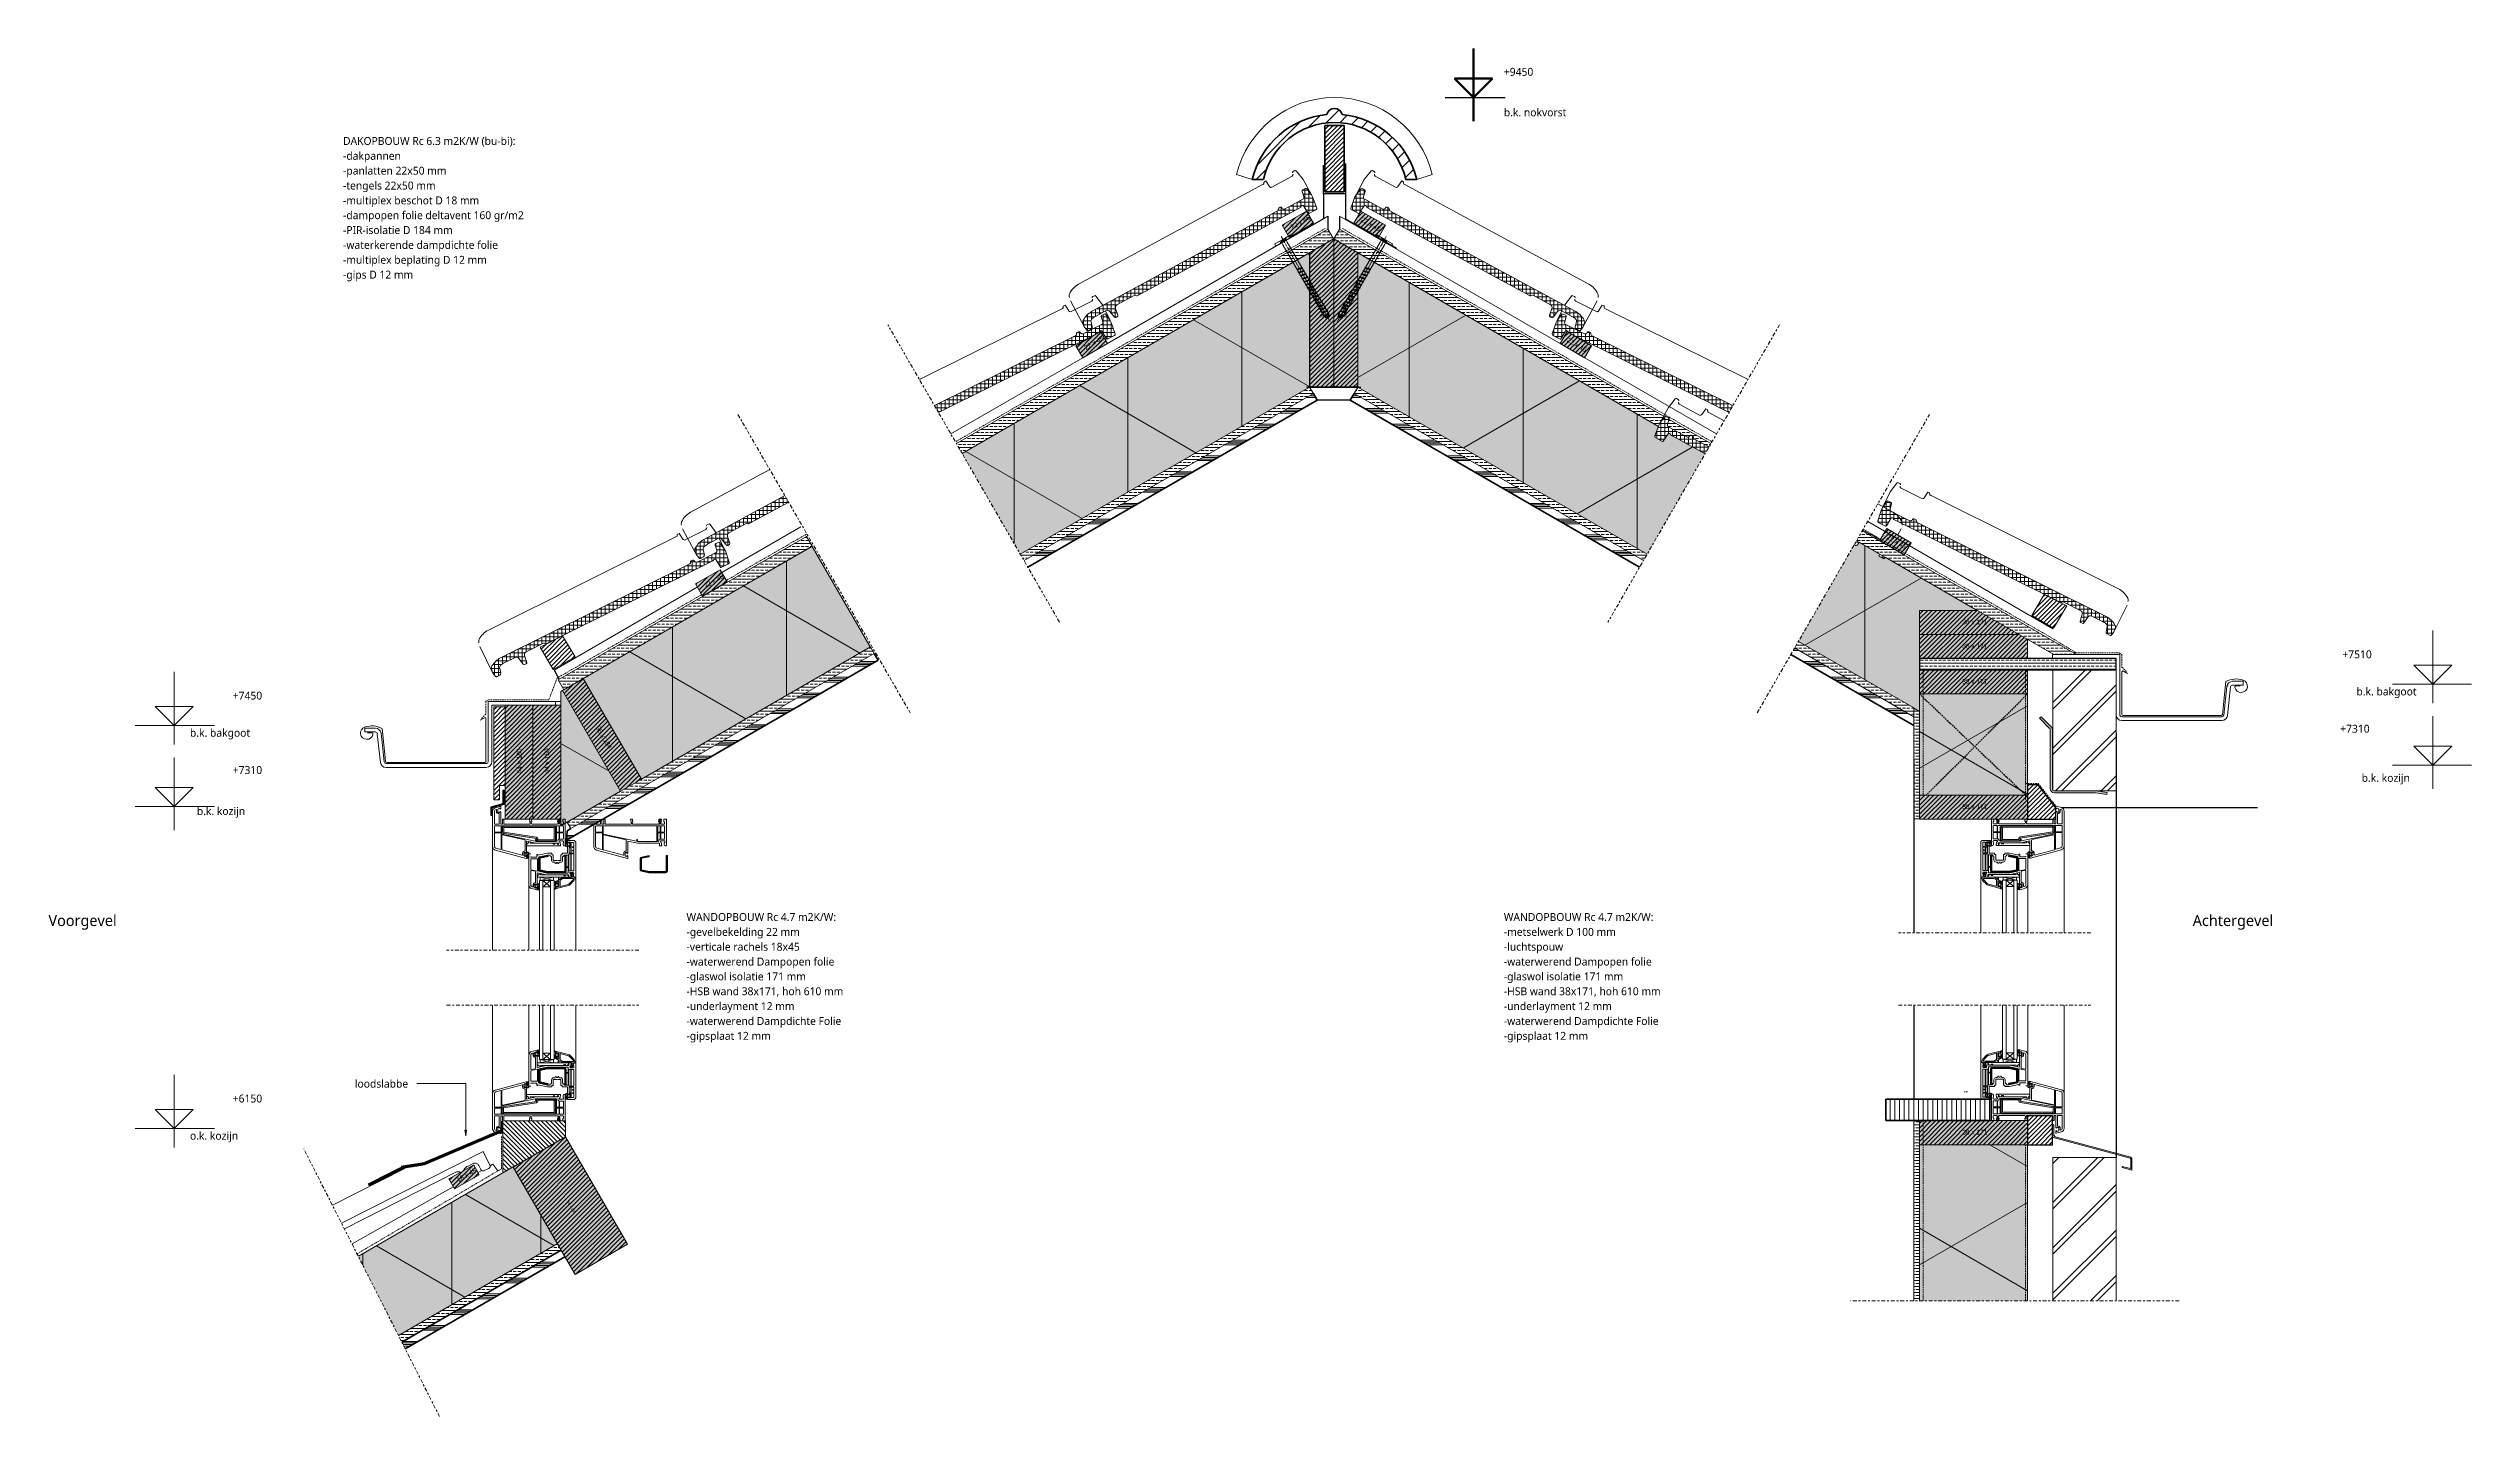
# Model space of a CAD drawing. Header units: millimetres. Extents: x 1813 to 34621, y -2347 to 13791.
# Drawn here: x 7701 to 11532, y -101 to 2062 of the extents above; entities that cross this region are included whole.
import ezdxf

# ---------------------------------------------------------------- set-up
doc = ezdxf.new("R2010")
doc.units = ezdxf.units.MM
for name, pattern in [('MV_center', [15, 6, -3, 3, -3]), ('MV_hartlijn_staal', [6.6, 5, -0.8, 0, -0.8]), ('MV_hidden', [3.75, 2.5, -1.25])]:
    doc.linetypes.add(name, pattern=pattern)
for name, color, linetype, lineweight in [('A-ANNO-NOTE', 131, 'Continuous', 18), ('A-DETL', 90, 'Continuous', 13), ('A-DETL-GENF', 92, 'Continuous', 18), ('A-DETL-MEDM', 33, 'Continuous', 18), ('A-DETL-THIN', 151, 'Continuous', 18), ('G-ANNO-TEXT', 231, 'Continuous', 13), ('kunststof kozijnen HEBO_dwg _2_', 8, 'Continuous', 13), ('PVC', 82, 'Continuous', 13), ('Stahl', 250, 'Continuous', 13)]:
    doc.layers.add(name, color=color, linetype=linetype, lineweight=lineweight)
doc.styles.add('Segoe UI_3', font='segoeui.ttf', dxfattribs={"height": 12.5})
doc.styles.add('Segoe UI_8', font='segoeui.ttf', dxfattribs={"height": 17.5})
doc.styles.add('Segoe UI_B', font='segoeui.ttf', dxfattribs={"height": 12.5})
doc.styles.add('Swis721 Cn BT', font='swissc.ttf', dxfattribs={"height": 4})
doc.styles.add('Swis721 Cn BT_1', font='swissc.ttf', dxfattribs={"height": 7.5})
pattern_1 = [(60, (-2126.39, 181.76), (-155.885, 90), []), (120, (-2126.39, 181.76), (-155.885, -90), [])]
pattern_2 = [(45, (0, 0), (-3.535534, 3.535534), [])]
pattern_3 = [(0, (0, 10), (0, 25), []), (0, (0, 12.5), (0, 25), []), (0, (0, 15), (0, 25), []), (0, (0, 17.5), (0, 25), [])]
pattern_4 = [(0, (0, 0), (0, 9.476), []), (0, (0, 4.738), (0, 9.476), [4.738, -2.369])]
pattern_5 = [(0, (0, 0), (0, 6.25), []), (90, (0, 0), (-6.25, 4e-16), [])]
pattern_6 = [(300, (-2126.39, -181.76), (-155.885, -90), []), (240, (-2126.39, -181.76), (-155.885, 90), [])]
pattern_7 = [(45, (0, 0), (-35.92102, 35.92102), []), (45, (10.16, 0), (-35.92102, 35.92102), [])]
pattern_8 = [(300, (-2130.3, -171.02), (-147.224, -85), []), (240, (-2130.3, -171.02), (-147.224, 85), [])]

msp = doc.modelspace()

# ---------------------------------------------------------------- texts
at = {"layer": 'A-ANNO-NOTE', "lineweight": 13, "attachment_point": 1}
for s, insert, char_height, width, rotation, style in [('22 x 45', (9663.6, 1781.7), 7.5, 32.869, 30.1698, 'Swis721 Cn BT_1'), ('22 x 45', (9778.8, 1795.4), 7.5, 32.869, 329.8302, 'Swis721 Cn BT_1'), ('38 x 235', (9711.4, 1636.1), 4, 21.646, 90, 'Swis721 Cn BT'), ('38 x 235', (9750.2, 1636.1), 4, 21.646, 90, 'Swis721 Cn BT'), ('22 x 45', (9337.5, 1591.1), 7.5, 32.869, 30.1698, 'Swis721 Cn BT_1'), ('22 x 45', (10104.8, 1604.9), 7.5, 32.869, 329.8302, 'Swis721 Cn BT_1'), ('22 x 45', (10610.2, 1293.6), 7.5, 32.869, 329.8302, 'Swis721 Cn BT_1'), ('22 x 45', (8736.3, 1214.6), 7.5, 32.869, 30.1698, 'Swis721 Cn BT_1'), ('38 x 184', (8572.8, 991.3), 7.5, 38.481, 300, 'Swis721 Cn BT_1'), ('44 x 180', (8441.5, 915.5), 7.5, 38.481, 90, 'Swis721 Cn BT_1'), ('44 x 180', (8485.5, 915.5), 7.5, 38.481, 90, 'Swis721 Cn BT_1'), ('18 x 45', (8345.5, 275.4), 7.5, 32.869, 29.4636, 'Swis721 Cn BT_1'), ('96 x 196', (8524.6, 239.8), 4, 21.646, 300, 'Swis721 Cn BT')]:
    msp.add_mtext(s, dxfattribs=dict(at, insert=insert, char_height=char_height, width=width, rotation=rotation, style=style))
at = {"layer": 'A-ANNO-NOTE', "lineweight": 13, "char_height": 7.5, "width": 38.481, "attachment_point": 1, "style": 'Swis721 Cn BT_1'}
for insert in [(10726.8, 1158.7), (10726.8, 1120.7), (10726.8, 1064.7), (10726.8, 866.7), (10726.8, 352)]:
    msp.add_mtext('38 x 171', dxfattribs=dict(at, insert=insert))
at = {"layer": 'G-ANNO-TEXT', "color": 7, "attachment_point": 1}
for s, insert, char_height, width, style in [('+9450', (10002, 2031), 12.5, 60.928, 'Segoe UI_3'), ('b.k. nokvorst', (10002, 1966.9), 12.5, 118.249, 'Segoe UI_3'), ('DAKOPBOUW Rc 6.3 m2K/W (bu-bi):', (8166.8, 1921.7), 12.5, 368.375, 'Segoe UI_B'), ('-dakpannen', (8166.8, 1898.2), 12.5, 112.637, 'Segoe UI_3'), ('-panlatten 22x50 mm', (8166.8, 1874.7), 12.5, 202.426, 'Segoe UI_3'), ('-tengels 22x50 mm', (8166.8, 1851.2), 12.5, 181.582, 'Segoe UI_3'), ('-multiplex beschot D 18 mm', (8166.8, 1827.7), 12.5, 267.764, 'Segoe UI_3'), ('-dampopen folie deltavent 160 gr/m2', (8166.8, 1804.3), 12.5, 355.949, 'Segoe UI_3'), ('-PIR-isolatie D 184 mm', (8166.8, 1780.8), 12.5, 218.059, 'Segoe UI_3'), ('-waterkerende dampdichte folie', (8166.8, 1757.3), 12.5, 300.633, 'Segoe UI_3'), ('-multiplex beplating D 12 mm', (8166.8, 1733.8), 12.5, 282.996, 'Segoe UI_3'), ('-gips D 12 mm                      ', (8166.8, 1710.3), 12.5, 272.574, 'Segoe UI_3'), ('+7510', (11327.6, 1110.1), 12.5, 60.928, 'Segoe UI_3'), ('+7450', (7992.4, 1044.8), 12.5, 60.928, 'Segoe UI_3'), ('b.k. bakgoot', (11349.9, 1051.3), 12.5, 115.844, 'Segoe UI_3'), ('b.k. bakgoot', (7924.8, 986), 12.5, 115.844, 'Segoe UI_3'), ('+7310', (11324.2, 992.4), 12.5, 60.928, 'Segoe UI_3'), ('+7310', (7992.4, 927.1), 12.5, 60.928, 'Segoe UI_3'), ('b.k. kozijn', (11358.2, 914.7), 12.5, 92.595, 'Segoe UI_3'), ('b.k. kozijn', (7935.7, 862.2), 12.5, 92.595, 'Segoe UI_3'), ('Voorgevel', (7701.1, 691.7), 17.5, 135.084, 'Segoe UI_8'), ('WANDOPBOUW Rc 4.7 m2K/W:', (8709.8, 694.7), 12.5, 317.067, 'Segoe UI_B'), ('WANDOPBOUW Rc 4.7 m2K/W:', (10002, 694.7), 12.5, 317.067, 'Segoe UI_B'), ('Achtergevel', (11091.1, 691.7), 17.5, 156.73, 'Segoe UI_8'), ('-gevelbekelding 22 mm', (8709.8, 671.2), 12.5, 223.27, 'Segoe UI_3'), ('-metselwerk D 100 mm', (10002, 671.2), 12.5, 219.262, 'Segoe UI_3'), ('-verticale rachels 18x45', (8709.8, 647.7), 12.5, 219.262, 'Segoe UI_3'), ('-waterwerend Dampopen folie', (8709.8, 624.2), 12.5, 287.004, 'Segoe UI_3'), ('-luchtspouw', (10002, 647.7), 12.5, 115.443, 'Segoe UI_3'), ('-waterwerend Dampopen folie', (10002, 624.2), 12.5, 287.004, 'Segoe UI_3'), ('-glaswol isolatie 171 mm ', (8709.8, 600.8), 12.5, 240.506, 'Segoe UI_3'), ('-HSB wand 38x171, hoh 610 mm', (8709.8, 577.3), 12.5, 307.848, 'Segoe UI_3'), ('-glaswol isolatie 171 mm ', (10002, 600.8), 12.5, 240.506, 'Segoe UI_3'), ('-HSB wand 38x171, hoh 610 mm', (10002, 577.3), 12.5, 307.848, 'Segoe UI_3'), ('-underlayment 12 mm', (8709.8, 553.8), 12.5, 210.844, 'Segoe UI_3'), ('-underlayment 12 mm', (10002, 553.8), 12.5, 210.844, 'Segoe UI_3'), ('-waterwerend Dampdichte Folie', (8709.8, 530.3), 12.5, 300.232, 'Segoe UI_3'), ('-gipsplaat 12 mm ', (8709.8, 506.8), 12.5, 171.962, 'Segoe UI_3'), ('-waterwerend Dampdichte Folie', (10002, 530.3), 12.5, 300.232, 'Segoe UI_3'), ('-gipsplaat 12 mm ', (10002, 506.8), 12.5, 171.962, 'Segoe UI_3'), ('+6150', (7992.4, 407.7), 12.5, 60.928, 'Segoe UI_3'), ('o.k. kozijn', (7924.8, 348.9), 12.5, 92.595, 'Segoe UI_3')]:
    msp.add_mtext(s, dxfattribs=dict(at, insert=insert, char_height=char_height, width=width, style=style))
at = {"layer": 'G-ANNO-TEXT', "color": 39, "insert": (8185.5, 431.2), "char_height": 12.5, "width": 103.418, "attachment_point": 1, "rotation": 0, "style": 'Segoe UI_3'}
msp.add_mtext('loodslabbe', dxfattribs=at)

# ---------------------------------------------------------------- blocks, each defined once
blk = doc.blocks.new('kunststof kozijnen HEBO_dwg_A$C3B626DE3-5112806-Details Verbouwingen')
at = {"layer": 'PVC'}
for p, q in [((-61.6, 41.5), (-110.6, 28.4)), ((-115, 22.6), (-115, -12.5)), ((-112, 1.6), (-112, 22.6)), ((-101.7, 1.1), (-111.5, 1.1)), ((-109.8, 25.5), (-101.8, 27.6)), ((-101.2, 27.1), (-101.2, 1.6)), ((-100, 27.7), (-100, 5)), ((-100, 2.8), (-100, -9.3)), ((-68.1, 36.6), (-99.6, 28.2)), ((-47.6, 14.3), (-99.6, 3.2)), ((-99.4, 4.5), (-63.9, 12.1)), ((-67.5, 32.7), (-67.5, 36.2)), ((-65.5, 32.7), (-65.5, 37.5)), ((-64, 30.2), (-65, 30.2)), ((-63.5, 12.6), (-63.5, 29.7)), ((-15.5, 14.7), (-45.5, 14.7)), ((-15, -9.3), (-15, 14.2)), ((-13.8, 1.6), (-13.8, 14.2)), ((-13.3, 14.7), (-12.7, 14.7)), ((-10.3, 1.1), (-13.3, 1.1)), ((-9.8, 10.8), (-9.8, 1.6)), ((-9, 1.6), (-9, 10.5)), ((-8.5, 11), (-3.5, 11)), ((-3.5, 1.1), (-8.5, 1.1)), ((-3, 10.5), (-3, 1.6)), ((-112, -9.3), (-112, -0.6)), ((-112, -14.2), (-112, -13)), ((-111.5, -0.1), (-101.7, -0.1)), ((-101.7, -9.8), (-111.5, -9.8)), ((-111.5, -12.5), (-105, -12.5)), ((-104.5, -13), (-104.5, -18.6)), ((-102, -20), (-102, -13)), ((-101.5, -12.5), (-99.5, -12.5)), ((-101.2, -0.6), (-101.2, -9.3)), ((-99.5, -9.8), (-15.5, -9.8)), ((-96.5, -12.5), (-56, -12.5)), ((-13.3, -0.1), (-10.3, -0.1)), ((-10.3, -9.8), (-13.3, -9.8)), ((-9.8, -0.6), (-9.8, -9.3)), ((-9, -9.3), (-9, -0.6)), ((-8.5, -0.1), (-3.5, -0.1)), ((-3.5, -9.8), (-8.5, -9.8)), ((-3, -0.6), (-3, -9.3))]:
    blk.add_line(p, q, dxfattribs=at)
at = {"layer": 'PVC', "flags": 128}
for points in [[(-65.1, 38), (-62.5, 38.7), (-62.5, 37.2), (-62, 37.2), (-61, 38.2), (-61, 41)], [(-8.3, 16), (-7.3, 21.5), (-11.2, 21.5), (-10.9, 17.4), (-29, 17.4), (-29.5, 16.9), (-30, 17.4), (-46, 17.4), (-61, 14.2), (-61, 32.7), (-62, 33.7), (-62.5, 33.7), (-62.5, 32.2), (-65, 32.2)], [(-46, 14.2), (-46, 11.7), (-47, 11.7), (-47, 13.8)], [(-11.4, -20.5), (-7.8, -20.5), (-9.1, -13), (-8.7, -12.5), (-3.5, -12.5), (-3, -13), (-3, -16.5), (-4, -16.5), (-4, -20.5), (0, -20.5), (0, 20.5)], [(-1, 21.5), (-2.5, 21.5), (-3.5, 19.7), (-3.5, 16.7), (-2.8, 16.7), (-2.8, 14.2), (-3.3, 13.7), (-8.9, 13.7)], [(-99, -13), (-99, -20.5), (-97, -20.5), (-97, -13)], [(-55.5, -13.1), (-56.8, -20.5), (-54.1, -20.5)], [(-53.6, -20.1), (-53, -16.5), (-54.3, -16.5), (-53.6, -13), (-53, -12.5), (-12.5, -12.5), (-11.9, -13), (-11.2, -16.5), (-12.5, -16.5), (-11.9, -20.1)], [(-13.8, -9.3), (-13.8, -8.9), (-13.4, -8.5), (-13.8, -8.2), (-13.8, -0.6)]]:
    blk.add_lwpolyline(points, dxfattribs=at)
blk.add_lwpolyline([(-10.9, -12.5), (-10.2, -12.5), (-9, -19.5), (-11, -19.5), (-11.3, -17.5), (-10.1, -17.5)], close=True, dxfattribs=at)
at = {"layer": 'PVC'}
for centre, radius, start, end in [((-61.5, 41), 0.5, 0, 105), ((-109, 22.6), 6, 105, 180), ((-109, 22.6), 3, 105, 180), ((-111.5, 1.6), 0.5, 180, 270), ((-101.7, 27.1), 0.5, 0, 105), ((-101.7, 1.6), 0.5, 270, 0), ((-99.5, 27.7), 0.5, 105, 180), ((-99.5, 5), 0.5, 180, 282), ((-99.5, 2.8), 0.5, 102, 180), ((-68, 36.2), 0.5, 0, 105), ((-65, 32.7), 2.5, 180, 270), ((-65, 37.5), 0.5, 105, 180), ((-65, 32.7), 0.5, 180, 270), ((-64, 29.7), 0.5, 0, 90), ((-64, 12.6), 0.5, 282, 0), ((-47.5, 13.8), 0.5, 0, 102), ((-45.5, 14.2), 0.5, 90, 180), ((-15.5, 14.2), 0.5, 0, 90), ((-13.3, 14.2), 0.5, 90, 180), ((-13.3, 1.6), 0.5, 180, 270), ((-12.7, 14.2), 0.5, 7.0997, 90), ((-8.2, 14.7), 3.95, 187.0997, 242.4242), ((-10.3, 1.6), 0.5, 270, 0), ((-10.3, 10.8), 0.5, 360, 62.4242), ((-8.2, 14.7), 1.25, 91.3689, 237.1401), ((-8.5, 10.5), 0.5, 90, 180), ((-8.5, 1.6), 0.5, 180, 270), ((-3.5, 10.5), 0.5, 0, 90), ((-3.5, 1.6), 0.5, 270, 360), ((-1, 20.5), 1, 360, 90), ((-111.5, -0.6), 0.5, 90, 180), ((-111.5, -9.3), 0.5, 180, 270), ((-111.5, -13), 0.5, 90, 180), ((-105, -13), 0.5, 0, 90), ((-101.5, -13), 0.5, 90, 180), ((-101.7, -0.6), 0.5, 360, 90), ((-101.7, -9.3), 0.5, 270, 0), ((-99.5, -9.3), 0.5, 180, 270), ((-99.5, -13), 0.5, 0, 90), ((-96.5, -13), 0.5, 90, 180), ((-56, -13), 0.5, 350, 90), ((-54.1, -20), 0.5, 270, 350), ((-15.5, -9.3), 0.5, 270, 0), ((-13.3, -0.6), 0.5, 90, 180), ((-13.3, -9.3), 0.5, 180, 270), ((-11.4, -20), 0.5, 190, 270), ((-10.3, -0.6), 0.5, 360, 90), ((-10.3, -9.3), 0.5, 270, 0), ((-8.5, -0.6), 0.5, 90, 180), ((-8.5, -9.3), 0.5, 180, 270), ((-3.5, -0.6), 0.5, 360, 90), ((-3.5, -9.3), 0.5, 270, 0)]:
    blk.add_arc(centre, radius, start, end, dxfattribs=at)
blk = doc.blocks.new('kunststof kozijnen HEBO_dwg_8703-5112807-Details Verbouwingen')
at = {"layer": 'Stahl'}
blk.add_hatch(color=7, dxfattribs=at).paths.add_polyline_path([(40.5, 0), (41.1, 0.1), (41.8, 0.3), (42.3, 0.7), (42.7, 1.2), (42.9, 1.9), (43, 2.5), (43, 27.5), (41, 27.5), (41, 2.4), (40.9, 2.1), (40.6, 2), (40.5, 2), (14.2, 2), (2.2, 4.6), (2.1, 4.8), (2, 5), (2.1, 22.7), (2.2, 22.9), (2.4, 23), (14.4, 25.5), (14, 27.5), (2, 24.9), (1.4, 24.8), (1, 24.5), (0.6, 24.1), (0.3, 23.6), (0.1, 23.1), (0, 22.5), (0, 5), (0.1, 4.4), (0.3, 3.9), (0.6, 3.4), (1, 3), (1.4, 2.7), (2, 2.5), (13.9, 0)])
for p, q in [((0, 22.5), (0, 5)), ((2, 5), (2, 22.5))]:
    blk.add_line(p, q, dxfattribs=at)
at = {"layer": 'Stahl', "flags": 128}
for points in [[(2.4, 23), (14.4, 25.5), (14, 27.5), (2, 24.9)], [(2, 2.5), (13.9, 0), (40.5, 0)], [(40.5, 2), (14.2, 2), (2.4, 4.5)], [(43, 2.5), (43, 27.5), (41, 27.5), (41, 2.5)]]:
    blk.add_lwpolyline(points, dxfattribs=at)
at = {"layer": 'Stahl'}
for centre, radius, start, end in [((2.5, 22.5), 2.5, 101.9998, 180), ((2.5, 5), 2.5, 180, 258.0002), ((2.5, 22.5), 0.5, 101.9998, 180), ((2.5, 5), 0.5, 180, 258.0002), ((40.5, 2.5), 2.5, 270, 0), ((40.5, 2.5), 0.5, 270, 360)]:
    blk.add_arc(centre, radius, start, end, dxfattribs=at)
blk = doc.blocks.new('42 isolatie - Type 1-5117681-Details Verbouwingen')
at = {"layer": 'A-DETL-GENF'}
h = blk.add_hatch(color=256, dxfattribs=at)
h.paths.add_polyline_path([(0.3, 0.8), (11.9, 0.8), (11.9, 1.1), (109.5, 1.1), (109.5, 184.8), (106.5, 184.8), (4.8, 8.6)])
h.paths.add_polyline_path([(147.5, 1.1), (565.3, 1.1), (565.3, 184.8), (147.5, 184.8), (147.5, 16.9)])
at = {"layer": 'A-DETL-GENF', "lineweight": 13}
h = blk.add_hatch(dxfattribs=at)
h.set_pattern_fill('FP_6', color=256, style=0, pattern_type=2)
h.set_pattern_definition(pattern_1)
h.paths.add_polyline_path([(0.3, 0.8), (11.9, 0.8), (11.9, 1.1), (109.5, 1.1), (109.5, 184.8), (106.5, 184.8), (4.8, 8.6)])
h.paths.add_polyline_path([(147.5, 1.1), (565.3, 1.1), (565.3, 184.8), (147.5, 184.8), (147.5, 16.9)])
at = {"layer": 'A-DETL-GENF'}
for p, q in [((95.6, 165.9), (5.6, 10)), ((106.5, 184.8), (95.6, 165.9)), ((106.5, 184.8), (95.6, 165.9)), ((109.5, 184.8), (106.5, 184.8)), ((109.5, 184.8), (106.5, 184.8)), ((565.3, 184.8), (147.5, 184.8)), ((565.3, 1.1), (565.3, 184.8)), ((565.3, 1.1), (565.3, 184.8)), ((5.6, 10), (0.3, 0.8)), ((5.6, 10), (0.3, 0.8)), ((0.3, 0.8), (11.9, 0.8)), ((0.3, 0.8), (11.9, 0.8))]:
    blk.add_line(p, q, dxfattribs=at)
blk = doc.blocks.new('42 isolatie - Type 1-5117685-Details Verbouwingen')
at = {"layer": 'A-DETL-GENF'}
blk.add_hatch(color=256, dxfattribs=at).paths.add_polyline_path([(58.7, 0.8), (348.6, 0.8), (348.6, 140.5), (353.1, 140.5), (353.1, 140.8), (66.4, 140.8), (63.8, 93.2)])
at = {"layer": 'A-DETL-GENF', "lineweight": 13}
h = blk.add_hatch(dxfattribs=at)
h.set_pattern_fill('FP_5', color=256, style=0, pattern_type=2)
h.set_pattern_definition([(60, (-857.8, 704), (-121.936, 70.4), []), (120, (-857.8, 704), (-121.936, -70.4), [])])
h.paths.add_polyline_path([(58.7, 0.8), (348.6, 0.8), (348.6, 140.5), (353.1, 140.5), (353.1, 140.8), (66.4, 140.8), (63.8, 93.2)])
at = {"layer": 'A-DETL-GENF'}
for p, q in [((353.1, 140.8), (66.4, 140.8)), ((353.1, 140.8), (66.4, 140.8)), ((353.1, 140.5), (353.1, 140.8)), ((353.1, 140.5), (353.1, 140.8)), ((58.7, 0.8), (348.6, 0.8))]:
    blk.add_line(p, q, dxfattribs=at)
blk = doc.blocks.new('31 dubbel_glas - Type 1-V38-Details Verbouwingen')
at = {"layer": 'A-DETL-GENF', "lineweight": 13}
for p, q in [((33.4, 23), (119.3, 23)), ((33.4, 17), (119.3, 17)), ((119.3, 5), (33.4, 5)), ((119.3, 0), (33.4, 0)), ((109.3, 5), (109.3, 17)), ((109.3, 17), (119.3, 5)), ((109.3, 5), (119.3, 17)), ((119.3, 23), (119.3, 0))]:
    blk.add_line(p, q, dxfattribs=at)
blk = doc.blocks.new('NLRS_33_DI_sparing - Type 1-5117686-Details Verbouwingen')
at = {"layer": 'A-DETL-GENF'}
for p, q in [((0, 5), (21, 5)), ((0, 0), (0, 5)), ((0, 5), (21, 0)), ((21, 5), (0, 0)), ((21, 0), (0, 0)), ((21, 5), (21, 0))]:
    blk.add_line(p, q, dxfattribs=at)
blk = doc.blocks.new('NLRS_00_DI_maskeer - Type 1-5117684-Details Verbouwingen')
at = {"layer": 'A-DETL-GENF', "linetype": 'MV_center'}
blk.add_line((204.1, 0), (-100, 0), dxfattribs=at)
blk = doc.blocks.new('00 hout_rechthoekig_sls1 - Vuren 44x180-5112817-Details Verbouwingen')
at = {"layer": 'A-DETL-GENF', "lineweight": 13}
blk.add_hatch(color=256, dxfattribs=at).paths.add_polyline_path([(180, -44), (180, 0), (0, 0), (0, -44), (38.7, -44)])
at = {"layer": 'A-DETL-MEDM', "lineweight": 13}
h = blk.add_hatch(dxfattribs=at)
h.set_pattern_fill('FP_243', color=256, style=0, pattern_type=2)
h.set_pattern_definition([(135, (1023.172, -8511.135), (-3.535534, -3.535534), [])])
h.paths.add_polyline_path([(180, -44), (180, 0), (0, 0), (0, -44), (38.7, -44)])
at = {"layer": 'A-DETL-MEDM'}
for p, q in [((0, 0), (180, 0)), ((0, -8.5), (0, 0)), ((180, 0), (180, -44)), ((180, 0), (180, -44)), ((180, 0), (180, -44)), ((0, -44), (0, -8.5)), ((180, -44), (0, -44)), ((180, -44), (0, -44))]:
    blk.add_line(p, q, dxfattribs=at)
blk = doc.blocks.new('31 dubbel_glas - Type 1-3439643-Details Verbouwingen')
at = {"layer": 'A-DETL-GENF', "lineweight": 13}
for p, q in [((0, 23), (109.9, 23)), ((0, 0), (0, 23)), ((0, 17), (109.9, 17)), ((0, 5), (10, 17)), ((0, 17), (10, 5)), ((109.9, 5), (0, 5)), ((109.9, 0), (0, 0)), ((10, 17), (10, 5))]:
    blk.add_line(p, q, dxfattribs=at)
blk = doc.blocks.new('00 hout_rechthoekig_sls1 - Vuren 44x180-V174-Details Verbouwingen')
at = {"layer": 'A-DETL-GENF', "lineweight": 13}
blk.add_hatch(color=256, dxfattribs=at).paths.add_polyline_path([(180, -44), (180, 0), (0, 0), (0, -44), (126.9, -44)])
at = {"layer": 'A-DETL-MEDM', "lineweight": 13}
h = blk.add_hatch(dxfattribs=at)
h.set_pattern_fill('FP_244', color=256, style=0, pattern_type=2)
h.set_pattern_definition([(135, (1023.172, -8467.135), (-3.535534, -3.535534), [])])
h.paths.add_polyline_path([(180, -44), (180, 0), (0, 0), (0, -44), (126.9, -44)])
at = {"layer": 'A-DETL-MEDM'}
for p, q in [((0, 0), (180, 0)), ((0, -44), (0, 0)), ((180, 0), (180, -44)), ((180, 0), (180, -44)), ((180, 0), (180, -44)), ((2.5, -44), (0, -44)), ((2.5, -44), (0, -44)), ((126.9, -44), (2.5, -44)), ((126.9, -44), (2.5, -44)), ((180, -44), (126.9, -44)), ((180, -44), (126.9, -44))]:
    blk.add_line(p, q, dxfattribs=at)
blk = doc.blocks.new('NLRS_00_DI_maskeer - Type 1-5117683-Details Verbouwingen')
at = {"layer": 'A-DETL-GENF', "linetype": 'MV_center'}
blk.add_line((-100, 0), (204.1, 0), dxfattribs=at)
blk = doc.blocks.new('21 Line_Finishing - Lead-V153-Details Verbouwingen')
at = {"layer": 'A-DETL-GENF', "lineweight": 13}
blk.add_hatch(color=256, dxfattribs=at).paths.add_polyline_path([(20, 1.9), (20, 5), (0, 5), (0, 0), (15, 0), (18.4, 1.9), (19.5, 0), (20, 0)])
blk = doc.blocks.new('21 Line_Finishing - Lead-5117687-Details Verbouwingen')
at = {"layer": 'A-DETL-GENF', "lineweight": 13}
for points in [[(0, 0), (44.1, 0), (44.1, 5), (0.6, 5), (1.2, 4.9), (0.1, 0.5)], [(44.1, 0), (88.2, 0), (88.2, 5), (44.1, 5)], [(88.2, 0), (132.3, 0), (132.3, 5), (88.2, 5)]]:
    blk.add_hatch(color=256, dxfattribs=at).paths.add_polyline_path(points)
blk = doc.blocks.new('00 hout_rechthoekig_sls1 - Vuren Gewolmaniseerd 22x45-5112808-Details Verbouwingen')
at = {"layer": 'A-DETL-GENF', "lineweight": 13}
blk.add_hatch(color=256, dxfattribs=at).paths.add_polyline_path([(0, -22), (45, -22), (45, 0), (0, 0), (0, -18.7)])
at = {"layer": 'A-DETL-MEDM', "lineweight": 13}
h = blk.add_hatch(dxfattribs=at)
h.set_pattern_fill('FP_245', color=256, style=0, pattern_type=2)
h.set_pattern_definition([(14.83, (-8152.917, 3333.979), (-1.2797598, 4.8334475), [])])
h.paths.add_polyline_path([(0, -22), (45, -22), (45, 0), (0, 0), (0, -18.7)])
at = {"layer": 'A-DETL-MEDM'}
for p, q in [((0, 0), (45, 0)), ((0, -22), (0, 0)), ((45, 0), (45, -22)), ((45, 0), (45, -22)), ((45, 0), (45, -22)), ((45, -22), (0, -22)), ((45, -22), (0, -22))]:
    blk.add_line(p, q, dxfattribs=at)
blk = doc.blocks.new('00 hout_rechthoekig_sls1 - Vuren Gewolmaniseerd 18x45-5087440-Details Verbouwingen')
at = {"layer": 'A-DETL-GENF', "lineweight": 13}
blk.add_hatch(color=256, dxfattribs=at).paths.add_polyline_path([(0, -18), (45, -18), (45, 0), (25.7, 0), (24, -0.3), (22.3, -0.1), (21.9, 0), (0, 0)])
at = {"layer": 'A-DETL-MEDM', "lineweight": 13}
h = blk.add_hatch(dxfattribs=at)
h.set_pattern_fill('FP_246', color=256, style=0, pattern_type=2)
h.set_pattern_definition([(15.536, (-7391.226, 3860.503), (-1.339219, 4.8173118), [])])
h.paths.add_polyline_path([(0, -18), (45, -18), (45, 0), (25.7, 0), (24, -0.3), (22.3, -0.1), (21.9, 0), (0, 0)])
at = {"layer": 'A-DETL-MEDM'}
for p, q in [((0, 0), (21.9, 0)), ((0, -18), (0, 0)), ((25.7, 0), (45, 0)), ((45, 0), (45, -18)), ((45, 0), (45, -18)), ((45, 0), (45, -18)), ((45, -18), (0, -18)), ((45, -18), (0, -18))]:
    blk.add_line(p, q, dxfattribs=at)
blk = doc.blocks.new('00 hout_rechthoekig_sls1 - Vuren 96x196-5112798-Details Verbouwingen')
at = {"layer": 'A-DETL-GENF', "lineweight": 13}
blk.add_hatch(color=256, dxfattribs=at).paths.add_polyline_path([(196, -96), (196, 0), (0, 0), (0, -96), (191.7, -96)])
at = {"layer": 'A-DETL-MEDM', "lineweight": 13}
h = blk.add_hatch(dxfattribs=at)
h.set_pattern_fill('FP_247', color=256, style=0, pattern_type=2)
h.set_pattern_definition([(105, (-3964.104, -7547.856), (-4.829629, -1.2940952), [])])
h.paths.add_polyline_path([(196, -96), (196, 0), (0, 0), (0, -96), (191.7, -96)])
at = {"layer": 'A-DETL-MEDM'}
for p, q in [((0, 0), (196, 0)), ((0, -96), (0, 0)), ((196, 0), (196, -96)), ((196, 0), (196, -96)), ((196, 0), (196, -96)), ((196, -96), (0, -96)), ((196, -96), (0, -96))]:
    blk.add_line(p, q, dxfattribs=at)
blk = doc.blocks.new('21 Line_Finishing - Lead-5117724-Details Verbouwingen')
at = {"layer": 'A-DETL-GENF', "lineweight": 13}
for points in [[(31, 0), (0, 0), (0, -0.4), (3.9, -1.6), (2.8, -5), (31, -5)], [(62.1, 0), (31, 0), (31, -5), (62.1, -5)]]:
    blk.add_hatch(color=256, dxfattribs=at).paths.add_polyline_path(points)
blk = doc.blocks.new('47 dakpan1 - Type 1-5112804-Details Verbouwingen')
at = {"layer": 'A-DETL-GENF', "lineweight": 13}
blk.add_line((-118.5, 52.5), (-246.2, 63.7), dxfattribs=at)
at = {"layer": 'A-DETL-MEDM'}
for p, q in [((-51.6, 4.5), (-249.8, 21.9)), ((0.9, 10), (-249, 31.8)), ((-31.4, 2.7), (-22.6, 2)), ((0, 0), (0.9, 10)), ((-16.5, -5.2), (-17.2, -12.6)), ((-13.5, -16.9), (-5.6, -17.6)), ((0, 0), (-1.2, -13.9))]:
    blk.add_line(p, q, dxfattribs=at)
for centre, radius, start, end in [((-53.8, -2.7), 7.57, 28.5437, 72.5437), ((-43.9, 8), 7.82, 244.9241, 307.5926), ((-33.2, -14.1), 17, 83.7682, 110.274), ((-23.2, -4.7), 6.67, 355, 85), ((-13.2, -12.9), 4, 175, 265), ((-5.2, -13.6), 4, 265, 355)]:
    blk.add_arc(centre, radius, start, end, dxfattribs=at)
blk = doc.blocks.new('21 Line_Finishing - Lead-5117714-Details Verbouwingen')
at = {"layer": 'A-DETL-GENF', "lineweight": 13}
blk.add_hatch(color=256, dxfattribs=at).paths.add_polyline_path([(36.9, 0), (0, 0), (0, -5), (36.9, -5)])
blk = doc.blocks.new('NLRS_00_DI_hout_rechthoekig1 - SLS 38x184-5112769-Details Verbouwingen')
at = {"layer": 'A-DETL-GENF', "lineweight": 13}
blk.add_hatch(color=256, dxfattribs=at).paths.add_polyline_path([(184, -38), (184, 0), (0.2, 0), (0.2, -35.6), (0, -35.6), (0, -38), (71.9, -38)])
at = {"layer": 'A-DETL-MEDM', "lineweight": 13}
h = blk.add_hatch(dxfattribs=at)
h.set_pattern_fill('FP_248', color=256, style=0, pattern_type=2)
h.set_pattern_definition([(105, (-3350.358, -7934.416), (-4.829629, -1.2940952), [])])
h.paths.add_polyline_path([(184, -38), (184, 0), (0.2, 0), (0.2, -35.6), (0, -35.6), (0, -38), (71.9, -38)])
at = {"layer": 'A-DETL-MEDM'}
for p, q in [((0.2, 0), (184, 0)), ((184, 0), (184, -38)), ((184, 0), (184, -38)), ((184, 0), (184, -38)), ((0, -38), (0, -35.6)), ((184, -38), (0, -38)), ((184, -38), (0, -38))]:
    blk.add_line(p, q, dxfattribs=at)
blk = doc.blocks.new('NLRS_00_DI_maskeer - Type 1-5117682-Details Verbouwingen')
at = {"layer": 'A-DETL-GENF', "linetype": 'MV_center'}
blk.add_line((-100, 0), (374.8, 0), dxfattribs=at)
blk = doc.blocks.new('42 isolatie - Type 1-5117734-Details Verbouwingen')
at = {"layer": 'A-DETL-GENF'}
blk.add_hatch(color=256, dxfattribs=at).paths.add_polyline_path([(272.1, 1.1), (800.3, 1.1), (800.3, 0.8), (906.5, 184.8), (272.1, 184.8), (272.1, 34.6)])
at = {"layer": 'A-DETL-GENF', "lineweight": 13}
h = blk.add_hatch(dxfattribs=at)
h.set_pattern_fill('FP_6', color=256, style=0, pattern_type=2)
h.set_pattern_definition(pattern_1)
h.paths.add_polyline_path([(272.1, 1.1), (800.3, 1.1), (800.3, 0.8), (906.5, 184.8), (272.1, 184.8), (272.1, 34.6)])
at = {"layer": 'A-DETL-GENF'}
for p, q in [((906.5, 184.8), (272.1, 184.8)), ((801.7, 3.2), (906.5, 184.8)), ((800.3, 0.8), (801.7, 3.2))]:
    blk.add_line(p, q, dxfattribs=at)
blk = doc.blocks.new('00 hout_rechthoekig_sls1 - Vuren Gewolmaniseerd 22x45-V175-Details Verbouwingen')
at = {"layer": 'A-DETL-GENF', "lineweight": 13}
blk.add_hatch(color=256, dxfattribs=at).paths.add_polyline_path([(0, -22), (45, -22), (45, 0), (0, 0), (0, -20.4)])
at = {"layer": 'A-DETL-MEDM', "lineweight": 13}
h = blk.add_hatch(dxfattribs=at)
h.set_pattern_fill('FP_249', color=256, style=0, pattern_type=2)
h.set_pattern_definition([(14.83, (-8861.897, 3310.562), (-1.2797598, 4.8334475), [])])
h.paths.add_polyline_path([(0, -22), (45, -22), (45, 0), (0, 0), (0, -20.4)])
at = {"layer": 'A-DETL-MEDM'}
for p, q in [((0, 0), (45, 0)), ((0, -22), (0, 0)), ((45, 0), (45, -22)), ((45, 0), (45, -22)), ((45, 0), (45, -22)), ((45, -22), (0, -22)), ((45, -22), (0, -22))]:
    blk.add_line(p, q, dxfattribs=at)
blk = doc.blocks.new('47 dakpan OVH-pan_ver1 - nokvorst-5112820-Details Verbouwingen')
at = {"layer": 'A-DETL-GENF', "lineweight": 13}
h = blk.add_hatch(dxfattribs=at)
h.set_pattern_fill('FP_250', color=256, style=0, pattern_type=2)
h.set_pattern_definition([(45, (-9734.146, -1919.421), (-10.606602, 10.606602), [])])
h.paths.add_polyline_path([(-112.4, -64.7), (-109.9, -55.5), (-106.7, -46.7), (-102.8, -38.2), (-98.3, -29.9), (-93, -22.1), (-87.1, -14.7), (-80.7, -7.8), (-73.7, -1.5), (-66.2, 4.2), (-58.3, 9.3), (-50, 13.8), (-41.3, 17.5), (-32.4, 20.6), (-23.2, 22.9), (-14, 24.4), (-4.6, 25.2), (4.9, 25.2), (14.3, 24.4), (23.5, 22.9), (32.7, 20.6), (41.6, 17.6), (50.3, 13.8), (58.6, 9.3), (66.5, 4.3), (74, -1.5), (81, -7.8), (87.4, -14.7), (93.3, -22.1), (98.6, -29.9), (103.1, -38.2), (107, -46.7), (110.2, -55.5), (112.7, -64.7), (130.2, -64.7), (127.1, -53.9), (123.2, -43.5), (118.6, -33.5), (113, -23.9), (106.7, -14.8), (99.6, -6.2), (91.9, 1.8), (83.5, 9.1), (74.5, 15.6), (65.1, 21.4), (55.1, 26.4), (44.8, 30.6), (34.3, 33.8), (23.4, 36.2), (12.3, 37.7), (11.3, 40.6), (9.6, 43.1), (7.3, 45.2), (4.6, 46.6), (1.7, 47.4), (-1.4, 47.4), (-4.3, 46.6), (-7, 45.2), (-9.3, 43.1), (-11, 40.6), (-12, 37.7), (-23.1, 36.2), (-34, 33.8), (-44.5, 30.6), (-54.8, 26.4), (-64.7, 21.4), (-74.2, 15.6), (-83.2, 9.1), (-91.6, 1.8), (-99.3, -6.2), (-106.4, -14.8), (-112.7, -23.9), (-118.3, -33.5), (-122.9, -43.5), (-126.8, -53.9), (-129.8, -64.7)])
at = {"layer": 'A-DETL-GENF'}
for p, q in [((-129.8, -64.7), (-154.6, -57.2)), ((154.6, -56.8), (130.2, -64.7))]:
    blk.add_line(p, q, dxfattribs=at)
at = {"layer": 'A-DETL-GENF', "lineweight": 35}
for p, q in [((-129.8, -64.7), (-112.4, -64.7)), ((112.7, -64.7), (130.2, -64.7))]:
    blk.add_line(p, q, dxfattribs=at)
at = {"layer": 'A-DETL-GENF'}
blk.add_arc((0, -94.3), 159, 13.6225, 166.5132, dxfattribs=at)
at = {"layer": 'A-DETL-GENF', "lineweight": 35}
for centre, radius, start, end in [((0.2, 35), 12.4, 12.5576, 167.4424), ((0.2, -95.3), 133.5, 95.2191, 166.7822), ((0.2, -90), 115.3, 12.6804, 167.321), ((0.2, -95.3), 133.5, 13.2191, 84.7809)]:
    blk.add_arc(centre, radius, start, end, dxfattribs=at)
blk = doc.blocks.new('NLRS_00_DI_hout_rechthoekig1 - SLS 38x235-5112782-Details Verbouwingen')
at = {"layer": 'A-DETL-GENF'}
h = blk.add_hatch(color=256, dxfattribs=at)
h.paths.add_polyline_path([(0, -2.8), (0, -35.2), (2.8, -38), (232.2, -38), (233.6, -36.6), (212.5, 0), (2.8, 0)])
h.paths.add_polyline_path([(234.7, -2.6), (235, -3), (235, -2.8)])
at = {"layer": 'A-DETL-MEDM', "lineweight": 13}
h = blk.add_hatch(dxfattribs=at)
h.set_pattern_fill('FP_251', color=256, style=0, pattern_type=2)
h.set_pattern_definition([(315, (-1526.112, 9695.035), (3.535534, 3.535534), [])])
h.paths.add_polyline_path([(0, -2.8), (0, -35.2), (2.8, -38), (232.2, -38), (233.6, -36.6), (212.5, 0), (2.8, 0)])
h.paths.add_polyline_path([(234.7, -2.6), (235, -3), (235, -2.8)])
at = {"layer": 'A-DETL-MEDM'}
for p, q in [((0, -2.8), (2.8, 0)), ((2.8, 0), (0, -2.8)), ((2.8, 0), (212.5, 0)), ((0, -2.8), (0, -35.2)), ((2.8, -38), (0, -35.2)), ((0, -35.2), (2.8, -38)), ((30.1, -38), (173, -38)), ((233.6, -36.6), (232.2, -38)), ((232.2, -38), (233.6, -36.6)), ((234.7, -2.6), (235, -2.8)), ((234.7, -2.6), (235, -2.8)), ((235, -3), (235, -2.8))]:
    blk.add_line(p, q, dxfattribs=at)
blk = doc.blocks.new('00 hout_rechthoekig_sls1 - Vuren Gewolmaniseerd 22x45-V176-Details Verbouwingen')
at = {"layer": 'A-DETL-GENF', "lineweight": 13}
blk.add_hatch(color=256, dxfattribs=at).paths.add_polyline_path([(0, -22), (45, -22), (45, 0), (0, 0), (0, -13.3)])
at = {"layer": 'A-DETL-MEDM', "lineweight": 13}
h = blk.add_hatch(dxfattribs=at)
h.set_pattern_fill('FP_252', color=256, style=0, pattern_type=2)
h.set_pattern_definition([(14.83, (-9239.558, 3309.7), (-1.2797598, 4.8334475), [])])
h.paths.add_polyline_path([(0, -22), (45, -22), (45, 0), (0, 0), (0, -13.3)])
at = {"layer": 'A-DETL-MEDM'}
for p, q in [((0, 0), (45, 0)), ((0, -22), (0, 0)), ((45, 0), (45, -22)), ((45, 0), (45, -22)), ((45, 0), (45, -22)), ((45, -22), (0, -22)), ((45, -22), (0, -22))]:
    blk.add_line(p, q, dxfattribs=at)
blk = doc.blocks.new('42 isolatie - Type 1-5117735-Details Verbouwingen')
at = {"layer": 'A-DETL-GENF'}
blk.add_hatch(color=256, dxfattribs=at).paths.add_polyline_path([(272.1, -1.1), (272.1, -184.4), (333.8, -182.7), (334.1, -182.8), (334.4, -183), (334.9, -183.6), (335.2, -183.8), (335.6, -183.9), (336.1, -184), (337.3, -183.9), (337.8, -183.6), (338.2, -183.2), (338.3, -183), (338.5, -182.6), (338.6, -182.2), (339.4, -168.4), (339.5, -167.9), (339.9, -167.6), (340.3, -167.5), (353.7, -167.2), (354.1, -167.3), (354.5, -167.6), (354.8, -167.9), (355, -168.3), (355.2, -169.3), (357.8, -184.8), (906.5, -184.8), (800.3, -0.8), (800.3, -1.1), (288.3, -1.1)])
at = {"layer": 'A-DETL-GENF', "lineweight": 13}
h = blk.add_hatch(dxfattribs=at)
h.set_pattern_fill('FP_74', color=256, style=0, pattern_type=2)
h.set_pattern_definition(pattern_6)
h.paths.add_polyline_path([(272.1, -1.1), (272.1, -184.4), (333.8, -182.7), (334.1, -182.8), (334.4, -183), (334.9, -183.6), (335.2, -183.8), (335.6, -183.9), (336.1, -184), (337.3, -183.9), (337.8, -183.6), (338.2, -183.2), (338.3, -183), (338.5, -182.6), (338.6, -182.2), (339.4, -168.4), (339.5, -167.9), (339.9, -167.6), (340.3, -167.5), (353.7, -167.2), (354.1, -167.3), (354.5, -167.6), (354.8, -167.9), (355, -168.3), (355.2, -169.3), (357.8, -184.8), (906.5, -184.8), (800.3, -0.8), (800.3, -1.1), (288.3, -1.1)])
at = {"layer": 'A-DETL-GENF'}
for p, q in [((801.7, -3.2), (800.3, -0.8)), ((906.5, -184.8), (801.7, -3.2)), ((357.8, -184.8), (906.5, -184.8))]:
    blk.add_line(p, q, dxfattribs=at)
blk = doc.blocks.new('00 hout_rechthoekig_sls1 - Vuren Gewolmaniseerd 22x45-5117736-Details Verbouwingen')
at = {"layer": 'A-DETL-GENF', "lineweight": 13}
blk.add_hatch(color=256, dxfattribs=at).paths.add_polyline_path([(0, 22), (0, 0), (45, 0), (45, 22)])
at = {"layer": 'A-DETL-MEDM', "lineweight": 13}
h = blk.add_hatch(dxfattribs=at)
h.set_pattern_fill('FP_253', color=256, style=0, pattern_type=2)
h.set_pattern_definition([(255.17, (7967.299, 6472.383), (4.8334475, -1.2797598), [])])
h.paths.add_polyline_path([(0, 22), (0, 0), (45, 0), (45, 22)])
at = {"layer": 'A-DETL-MEDM'}
for p, q in [((45, 22), (0, 22)), ((0, 22), (0, 0)), ((45, 22), (0, 22)), ((0, 0), (45, 0)), ((45, 0), (45, 22)), ((45, 0), (45, 22)), ((45, 0), (45, 22))]:
    blk.add_line(p, q, dxfattribs=at)
blk = doc.blocks.new('NLRS_00_DI_hout_rechthoekig1 - SLS 38x235-5117737-Details Verbouwingen')
at = {"layer": 'A-DETL-GENF'}
h = blk.add_hatch(color=256, dxfattribs=at)
h.paths.add_polyline_path([(0, 35.2), (0, 2.8), (2.8, 0), (212.5, 0), (233.6, 36.6), (232.2, 38), (2.8, 38)])
h.paths.add_polyline_path([(234.7, 2.6), (235, 2.8), (235, 3), (234.9, 2.8)])
at = {"layer": 'A-DETL-MEDM', "lineweight": 13}
h = blk.add_hatch(dxfattribs=at)
h.set_pattern_fill('FP_254', color=256, style=0, pattern_type=2)
h.set_pattern_definition([(315, (-1526.112, 9771.035), (3.535534, 3.535534), [])])
h.paths.add_polyline_path([(0, 35.2), (0, 2.8), (2.8, 0), (212.5, 0), (233.6, 36.6), (232.2, 38), (2.8, 38)])
h.paths.add_polyline_path([(234.7, 2.6), (235, 2.8), (235, 3), (234.9, 2.8)])
at = {"layer": 'A-DETL-MEDM'}
for p, q in [((0, 35.2), (2.8, 38)), ((0, 35.2), (2.8, 38)), ((0, 2.8), (0, 35.2)), ((2.8, 0), (0, 2.8)), ((2.8, 0), (0, 2.8)), ((2.8, 38), (232.2, 38)), ((2.8, 0), (212.5, 0)), ((232.2, 38), (233.6, 36.6)), ((232.2, 38), (233.6, 36.6)), ((235, 2.8), (234.7, 2.6)), ((234.7, 2.6), (235, 2.8)), ((235, 3), (235, 2.8))]:
    blk.add_line(p, q, dxfattribs=at)
blk = doc.blocks.new('00 hout_rechthoekig_sls1 - Vuren Gewolmaniseerd 22x45-V177-Details Verbouwingen')
at = {"layer": 'A-DETL-GENF', "lineweight": 13}
blk.add_hatch(color=256, dxfattribs=at).paths.add_polyline_path([(0, 22), (0, 0), (45, 0), (45, 22), (15, 22)])
at = {"layer": 'A-DETL-MEDM', "lineweight": 13}
h = blk.add_hatch(dxfattribs=at)
h.set_pattern_fill('FP_255', color=256, style=0, pattern_type=2)
h.set_pattern_definition([(255.17, (7589.637, 6473.245), (4.8334475, -1.2797598), [])])
h.paths.add_polyline_path([(0, 22), (0, 0), (45, 0), (45, 22), (15, 22)])
at = {"layer": 'A-DETL-MEDM'}
for p, q in [((45, 22), (0, 22)), ((0, 22), (0, 0)), ((45, 22), (0, 22)), ((0, 0), (45, 0)), ((45, 0), (45, 22)), ((45, 0), (45, 22)), ((45, 0), (45, 22))]:
    blk.add_line(p, q, dxfattribs=at)
blk = doc.blocks.new('NLRS_28_DI_schroeven 2D - Tellerkop-schroef 10_0x140mm-5117738-Details Verbouwingen')
at = {"layer": 'A-DETL-GENF', "lineweight": 5}
for p, q in [((-5, 134.9), (-4.3, 134.3)), ((5, 132.6), (-5, 134.9)), ((-5, 129.3), (-4.3, 128.6)), ((5, 126.9), (-5, 129.3)), ((-5, 123.7), (-4.3, 123)), ((5, 121.3), (-5, 123.7)), ((-5, 118), (-4.3, 117.4)), ((5, 115.7), (-5, 118)), ((-4.3, 136.7), (-3.5, 136)), ((4.3, 134.7), (-4.3, 136.7)), ((-4, 135), (0, 140)), ((-4, 3.6), (-4, 135)), ((-3.5, 138.7), (-2.8, 138.1)), ((3.5, 137.1), (-3.5, 138.7)), ((0, 140), (4, 135)), ((2.8, 137.7), (3.5, 137.1)), ((3.5, 135.3), (4.3, 134.7)), ((4, 135), (4, 3.6)), ((4.3, 133.2), (5, 132.6)), ((4.3, 127.6), (5, 126.9)), ((4.3, 122), (5, 121.3)), ((4.3, 116.4), (5, 115.7)), ((-5, 112.4), (-4.3, 111.8)), ((5, 110.1), (-5, 112.4)), ((-5, 106.8), (-4.3, 106.2)), ((5, 104.5), (-5, 106.8)), ((-5, 101.2), (-4.3, 100.6)), ((5, 98.9), (-5, 101.2)), ((-5, 95.6), (-4.3, 94.9)), ((5, 93.2), (-5, 95.6)), ((-5, 90), (-4.3, 89.3)), ((5, 87.6), (-5, 90)), ((-5, 84.3), (-4.3, 83.7)), ((5, 82), (-5, 84.3)), ((-5, 78.7), (-4.3, 78.1)), ((5, 76.4), (-5, 78.7)), ((4.3, 110.7), (5, 110.1)), ((4.3, 105.1), (5, 104.5)), ((4.3, 99.5), (5, 98.9)), ((4.3, 93.9), (5, 93.2)), ((4.3, 88.3), (5, 87.6)), ((4.3, 82.7), (5, 82)), ((4.3, 77), (5, 76.4)), ((-5, 73.1), (-4.3, 72.5)), ((5, 70.8), (-5, 73.1)), ((-5, 67.5), (-4.3, 66.9)), ((5, 65.2), (-5, 67.5)), ((-5, 61.9), (-4.3, 61.2)), ((5, 59.5), (-5, 61.9)), ((-5, 56.3), (-4.3, 55.6)), ((5, 53.9), (-5, 56.3)), ((-5, 50.6), (-4.3, 50)), ((5, 48.3), (-5, 50.6)), ((4.3, 71.4), (5, 70.8)), ((4.3, 65.8), (5, 65.2)), ((4.3, 60.2), (5, 59.5)), ((4.3, 54.6), (5, 53.9)), ((4.3, 49), (5, 48.3)), ((-16, 0), (16, 0)), ((-16, 0), (-16, -1)), ((-4, 3.6), (-4, 0)), ((4, 3.6), (4, 0)), ((16, 0), (16, -1)), ((-16, -1), (-15, -1)), ((-14.2, -4), (0, -4)), ((-6, 0), (-6, -1)), ((6, 0), (-6, 0)), ((-6, -1), (6, -1)), ((-1.8, -3), (-1.8, -1.3)), ((-1.8, -1.3), (1.8, -1.3)), ((2, -3), (-1.7, -3)), ((-1.6, -3), (-1.6, -1.3)), ((-0.7, -3), (-0.7, -1.3)), ((-0.3, -3), (-0.3, -1.3)), ((14.2, -4), (0, -4)), ((0.3, -3), (0.3, -1.3)), ((0.7, -3), (0.7, -1.3)), ((1.6, -3), (1.6, -1.3)), ((1.8, -3), (1.8, -1.3)), ((6, -1), (6, 0)), ((16, -1), (15, -1))]:
    blk.add_line(p, q, dxfattribs=at)
at = {"layer": 'A-DETL-GENF', "linetype": 'MV_hartlijn_staal', "lineweight": 13}
blk.add_line((0, -9.1), (0, 145.9), dxfattribs=at)
at = {"layer": 'A-DETL-GENF'}
for p, q in [((-4, 3.6), (-4, 0)), ((4, 3.6), (4, 0))]:
    blk.add_line(p, q, dxfattribs=at)
at = {"layer": 'A-DETL-GENF', "lineweight": 5}
for centre, radius, start, end in [((-6.8, -0.4), 8.23, 184.1259, 205.8741), ((-2.2, 1.6), 4.66, 214.4619, 276.9219), ((2.2, 1.6), 4.66, 263.0781, 325.5381), ((6.8, -0.4), 8.23, 334.1259, 355.8741)]:
    blk.add_arc(centre, radius, start, end, dxfattribs=at)
for points in [[(-5, 134.9), (-3.5, 135.5), (4.3, 133.2)], [(-5, 129.3), (-3.5, 129.8), (4.3, 127.6)], [(-5, 123.7), (-3.5, 124.2), (4.3, 122)], [(-5, 118), (-3.5, 118.6), (4.3, 116.4)], [(-4.3, 136.7), (-3, 137.1), (3.5, 135.3)], [(-4.3, 134.3), (4.4, 132), (5, 132.6)], [(-4.3, 128.6), (4.4, 126.4), (5, 126.9)], [(-4.3, 123), (4.4, 120.8), (5, 121.3)], [(-4.3, 117.4), (4.4, 115.1), (5, 115.7)], [(-3.5, 138.7), (-2.5, 139.1), (2.8, 137.7)], [(-3.5, 136), (3.7, 134.2), (4.3, 134.7)], [(-2.8, 138.1), (3.1, 136.7), (3.5, 137.1)], [(-5, 112.4), (-3.5, 113), (4.3, 110.7)], [(-5, 106.8), (-3.5, 107.4), (4.3, 105.1)], [(-5, 101.2), (-3.5, 101.8), (4.3, 99.5)], [(-5, 95.6), (-3.5, 96.1), (4.3, 93.9)], [(-5, 90), (-3.5, 90.5), (4.3, 88.3)], [(-5, 84.3), (-3.5, 84.9), (4.3, 82.7)], [(-5, 78.7), (-3.5, 79.3), (4.3, 77)], [(-4.3, 111.8), (4.4, 109.5), (5, 110.1)], [(-4.3, 106.2), (4.4, 103.9), (5, 104.5)], [(-4.3, 100.6), (4.4, 98.3), (5, 98.9)], [(-4.3, 94.9), (4.4, 92.7), (5, 93.2)], [(-4.3, 89.3), (4.4, 87.1), (5, 87.6)], [(-4.3, 83.7), (4.4, 81.4), (5, 82)], [(-4.3, 78.1), (4.4, 75.8), (5, 76.4)], [(-5, 73.1), (-3.5, 73.7), (4.3, 71.4)], [(-5, 67.5), (-3.5, 68), (4.3, 65.8)], [(-5, 61.9), (-3.5, 62.4), (4.3, 60.2)], [(-5, 56.3), (-3.5, 56.8), (4.3, 54.6)], [(-5, 50.6), (-3.5, 51.2), (4.3, 49)], [(-4.3, 72.5), (4.4, 70.2), (5, 70.8)], [(-4.3, 66.9), (4.4, 64.6), (5, 65.2)], [(-4.3, 61.2), (4.4, 59), (5, 59.5)], [(-4.3, 55.6), (4.4, 53.4), (5, 53.9)], [(-4.3, 50), (4.4, 47.7), (5, 48.3)]]:
    blk.add_open_spline(points, degree=2, dxfattribs=at)
blk = doc.blocks.new('NLRS_28_DI_schroeven 2D - Tellerkop-schroef 10_0x140mm-5112787-Details Verbouwingen')
at = {"layer": 'A-DETL-GENF', "lineweight": 5}
for p, q in [((-16, 0), (-16, 1)), ((-16, 1), (-15, 1)), ((-14.2, 4), (0, 4)), ((-6, 1), (6, 1)), ((-6, 0), (-6, 1)), ((6, 0), (-6, 0)), ((-4, -3.6), (-4, 0)), ((-1.8, 3), (-1.8, 1.3)), ((-1.8, 1.3), (1.8, 1.3)), ((2, 3), (-1.7, 3)), ((-1.6, 3), (-1.6, 1.3)), ((-0.7, 3), (-0.7, 1.3)), ((-0.3, 3), (-0.3, 1.3)), ((14.2, 4), (0, 4)), ((0.3, 3), (0.3, 1.3)), ((0.7, 3), (0.7, 1.3)), ((1.6, 3), (1.6, 1.3)), ((1.8, 3), (1.8, 1.3)), ((4, -3.6), (4, 0)), ((6, 1), (6, 0)), ((16, 1), (15, 1)), ((16, 0), (16, 1)), ((-16, 0), (16, 0)), ((-4, -3.6), (-4, -135)), ((4, -135), (4, -3.6)), ((5, -48.3), (-5, -50.6)), ((-5, -50.6), (-4.3, -50)), ((5, -53.9), (-5, -56.3)), ((-5, -56.3), (-4.3, -55.6)), ((5, -59.5), (-5, -61.9)), ((-5, -61.9), (-4.3, -61.2)), ((5, -65.2), (-5, -67.5)), ((-5, -67.5), (-4.3, -66.9)), ((5, -70.8), (-5, -73.1)), ((-5, -73.1), (-4.3, -72.5)), ((5, -76.4), (-5, -78.7)), ((4.3, -49), (5, -48.3)), ((4.3, -54.6), (5, -53.9)), ((4.3, -60.2), (5, -59.5)), ((4.3, -65.8), (5, -65.2)), ((4.3, -71.4), (5, -70.8)), ((4.3, -77), (5, -76.4)), ((-5, -78.7), (-4.3, -78.1)), ((5, -82), (-5, -84.3)), ((-5, -84.3), (-4.3, -83.7)), ((5, -87.6), (-5, -90)), ((-5, -90), (-4.3, -89.3)), ((5, -93.2), (-5, -95.6)), ((-5, -95.6), (-4.3, -94.9)), ((5, -98.9), (-5, -101.2)), ((-5, -101.2), (-4.3, -100.6)), ((5, -104.5), (-5, -106.8)), ((-5, -106.8), (-4.3, -106.2)), ((5, -110.1), (-5, -112.4)), ((-5, -112.4), (-4.3, -111.8)), ((4.3, -82.7), (5, -82)), ((4.3, -88.3), (5, -87.6)), ((4.3, -93.9), (5, -93.2)), ((4.3, -99.5), (5, -98.9)), ((4.3, -105.1), (5, -104.5)), ((4.3, -110.7), (5, -110.1)), ((5, -115.7), (-5, -118)), ((-5, -118), (-4.3, -117.4)), ((5, -121.3), (-5, -123.7)), ((-5, -123.7), (-4.3, -123)), ((5, -126.9), (-5, -129.3)), ((-5, -129.3), (-4.3, -128.6)), ((5, -132.6), (-5, -134.9)), ((-5, -134.9), (-4.3, -134.3)), ((4.3, -134.7), (-4.3, -136.7)), ((-4.3, -136.7), (-3.5, -136)), ((-4, -135), (0, -140)), ((3.5, -137.1), (-3.5, -138.7)), ((-3.5, -138.7), (-2.8, -138.1)), ((0, -140), (4, -135)), ((2.8, -137.7), (3.5, -137.1)), ((3.5, -135.3), (4.3, -134.7)), ((4.3, -116.4), (5, -115.7)), ((4.3, -122), (5, -121.3)), ((4.3, -127.6), (5, -126.9)), ((4.3, -133.2), (5, -132.6))]:
    blk.add_line(p, q, dxfattribs=at)
at = {"layer": 'A-DETL-GENF'}
for p, q in [((-4, -3.6), (-4, 0)), ((4, -3.6), (4, 0))]:
    blk.add_line(p, q, dxfattribs=at)
at = {"layer": 'A-DETL-GENF', "linetype": 'MV_hartlijn_staal', "lineweight": 13}
blk.add_line((0, 9.1), (0, -145.9), dxfattribs=at)
at = {"layer": 'A-DETL-GENF', "lineweight": 5}
for centre, radius, start, end in [((-6.8, 0.4), 8.23, 154.1259, 175.8741), ((-2.2, -1.6), 4.66, 83.0781, 145.5381), ((2.2, -1.6), 4.66, 34.4619, 96.9219), ((6.8, 0.4), 8.23, 4.1259, 25.8741)]:
    blk.add_arc(centre, radius, start, end, dxfattribs=at)
for points in [[(-5, -50.6), (-3.5, -51.2), (4.3, -49)], [(-5, -56.3), (-3.5, -56.8), (4.3, -54.6)], [(-5, -61.9), (-3.5, -62.4), (4.3, -60.2)], [(-5, -67.5), (-3.5, -68), (4.3, -65.8)], [(-5, -73.1), (-3.5, -73.7), (4.3, -71.4)], [(-4.3, -50), (4.4, -47.7), (5, -48.3)], [(-4.3, -55.6), (4.4, -53.4), (5, -53.9)], [(-4.3, -61.2), (4.4, -59), (5, -59.5)], [(-4.3, -66.9), (4.4, -64.6), (5, -65.2)], [(-4.3, -72.5), (4.4, -70.2), (5, -70.8)], [(-4.3, -78.1), (4.4, -75.8), (5, -76.4)], [(-5, -78.7), (-3.5, -79.3), (4.3, -77)], [(-5, -84.3), (-3.5, -84.9), (4.3, -82.7)], [(-5, -90), (-3.5, -90.5), (4.3, -88.3)], [(-5, -95.6), (-3.5, -96.1), (4.3, -93.9)], [(-5, -101.2), (-3.5, -101.8), (4.3, -99.5)], [(-5, -106.8), (-3.5, -107.4), (4.3, -105.1)], [(-5, -112.4), (-3.5, -113), (4.3, -110.7)], [(-4.3, -83.7), (4.4, -81.4), (5, -82)], [(-4.3, -89.3), (4.4, -87.1), (5, -87.6)], [(-4.3, -94.9), (4.4, -92.7), (5, -93.2)], [(-4.3, -100.6), (4.4, -98.3), (5, -98.9)], [(-4.3, -106.2), (4.4, -103.9), (5, -104.5)], [(-4.3, -111.8), (4.4, -109.5), (5, -110.1)], [(-5, -118), (-3.5, -118.6), (4.3, -116.4)], [(-5, -123.7), (-3.5, -124.2), (4.3, -122)], [(-5, -129.3), (-3.5, -129.8), (4.3, -127.6)], [(-5, -134.9), (-3.5, -135.5), (4.3, -133.2)], [(-4.3, -117.4), (4.4, -115.1), (5, -115.7)], [(-4.3, -123), (4.4, -120.8), (5, -121.3)], [(-4.3, -128.6), (4.4, -126.4), (5, -126.9)], [(-4.3, -134.3), (4.4, -132), (5, -132.6)], [(-4.3, -136.7), (-3, -137.1), (3.5, -135.3)], [(-3.5, -136), (3.7, -134.2), (4.3, -134.7)], [(-3.5, -138.7), (-2.5, -139.1), (2.8, -137.7)], [(-2.8, -138.1), (3.1, -136.7), (3.5, -137.1)]]:
    blk.add_open_spline(points, degree=2, dxfattribs=at)
blk = doc.blocks.new('42 isolatie - Type 1-5117791-Details Verbouwingen')
at = {"layer": 'A-DETL-GENF'}
blk.add_hatch(color=256, dxfattribs=at).paths.add_polyline_path([(154.6, -0.8), (234.5, -139.2), (155.6, -184.8), (323.5, -184.8), (323.8, -182.5), (324.1, -182.1), (324.4, -181.8), (324.9, -181.6), (325.3, -181.5), (330.7, -181.4), (331.3, -181.4), (331.9, -181.6), (332.5, -181.9), (332.9, -182.3), (333.3, -182.9), (333.7, -184), (333.9, -184.8), (370.7, -184.8), (371.5, -179), (371.8, -178.6), (372, -178.3), (372.4, -178), (372.8, -177.9), (373.2, -177.8), (375.7, -177.7), (375.7, -1.1), (165.2, -1.1), (165, -0.8), (161.9, -0.8)])
at = {"layer": 'A-DETL-GENF', "lineweight": 13}
h = blk.add_hatch(dxfattribs=at)
h.set_pattern_fill('FP_74', color=256, style=0, pattern_type=2)
h.set_pattern_definition(pattern_6)
h.paths.add_polyline_path([(154.6, -0.8), (234.5, -139.2), (155.6, -184.8), (323.5, -184.8), (323.8, -182.5), (324.1, -182.1), (324.4, -181.8), (324.9, -181.6), (325.3, -181.5), (330.7, -181.4), (331.3, -181.4), (331.9, -181.6), (332.5, -181.9), (332.9, -182.3), (333.3, -182.9), (333.7, -184), (333.9, -184.8), (370.7, -184.8), (371.5, -179), (371.8, -178.6), (372, -178.3), (372.4, -178), (372.8, -177.9), (373.2, -177.8), (375.7, -177.7), (375.7, -1.1), (165.2, -1.1), (165, -0.8), (161.9, -0.8)])
at = {"layer": 'A-DETL-GENF'}
for p, q in [((165, -0.8), (154.6, -0.8)), ((155.6, -184.8), (323.5, -184.8)), ((333.9, -184.8), (370.7, -184.8))]:
    blk.add_line(p, q, dxfattribs=at)
blk = doc.blocks.new('31 dubbel_glas - Type 1-V178-Details Verbouwingen')
at = {"layer": 'A-DETL-GENF', "lineweight": 13}
for p, q in [((119.3, 0), (33.8, 0)), ((119.3, -23), (119.3, 0)), ((119.3, -5), (33.8, -5)), ((33.8, -17), (119.3, -17)), ((33.8, -23), (119.3, -23)), ((109.3, -5), (109.3, -17)), ((109.3, -17), (119.3, -5)), ((109.3, -5), (119.3, -17))]:
    blk.add_line(p, q, dxfattribs=at)
blk = doc.blocks.new('NLRS_33_DI_sparing - Type 1-5117792-Details Verbouwingen')
at = {"layer": 'A-DETL-GENF'}
for p, q in [((0, 0), (0, -5)), ((21, 0), (0, 0)), ((0, -5), (21, 0)), ((21, -5), (0, 0)), ((21, -5), (21, 0)), ((0, -5), (21, -5))]:
    blk.add_line(p, q, dxfattribs=at)
blk = doc.blocks.new('31 dubbel_glas - Type 1-5117793-Details Verbouwingen')
at = {"layer": 'A-DETL-GENF', "lineweight": 13}
for p, q in [((0, 0), (0, -23)), ((83.1, 0), (0, 0)), ((83.1, -5), (0, -5)), ((0, -5), (10, -17)), ((0, -17), (10, -5)), ((0, -17), (83.1, -17)), ((0, -23), (83.1, -23)), ((10, -17), (10, -5))]:
    blk.add_line(p, q, dxfattribs=at)
blk = doc.blocks.new('00 hout_rechthoekig_sls1 - Vuren Gewolmaniseerd 22x45-V179-Details Verbouwingen')
at = {"layer": 'A-DETL-GENF', "lineweight": 13}
blk.add_hatch(color=256, dxfattribs=at).paths.add_polyline_path([(0, 22), (0, 0), (45, 0), (45, 22), (18, 22)])
at = {"layer": 'A-DETL-MEDM', "lineweight": 13}
h = blk.add_hatch(dxfattribs=at)
h.set_pattern_fill('FP_256', color=256, style=0, pattern_type=2)
h.set_pattern_definition([(255.17, (8560.665, 6457.291), (4.8334475, -1.2797598), [])])
h.paths.add_polyline_path([(0, 22), (0, 0), (45, 0), (45, 22), (18, 22)])
at = {"layer": 'A-DETL-MEDM'}
for p, q in [((45, 22), (0, 22)), ((0, 22), (0, 0)), ((45, 22), (0, 22)), ((0, 0), (45, 0)), ((45, 0), (45, 22)), ((45, 0), (45, 22)), ((45, 0), (45, 22))]:
    blk.add_line(p, q, dxfattribs=at)
blk = doc.blocks.new('NLRS_00_DI_hout_rechthoekig1 - SLS 38x171-V180-Details Verbouwingen')
at = {"layer": 'A-DETL-GENF', "lineweight": 13}
blk.add_hatch(color=256, dxfattribs=at).paths.add_polyline_path([(0, 38), (0, 8.1), (14, 0), (171, 0), (171, 38)])
at = {"layer": 'A-DETL-MEDM', "lineweight": 13}
h = blk.add_hatch(dxfattribs=at)
h.set_pattern_fill('FP_257', color=256, style=0, pattern_type=2)
h.set_pattern_definition([(225, (10829.988, 1135.28), (3.535534, -3.535534), [])])
h.paths.add_polyline_path([(0, 38), (0, 8.1), (14, 0), (171, 0), (171, 38)])
at = {"layer": 'A-DETL-MEDM'}
for p, q in [((171, 38), (0, 38)), ((0, 38), (0, 8.1)), ((171, 38), (0, 38)), ((14, 0), (171, 0)), ((171, 0), (171, 38)), ((171, 0), (171, 38)), ((171, 0), (171, 38))]:
    blk.add_line(p, q, dxfattribs=at)
blk = doc.blocks.new('NLRS_00_DI_maskeer - Type 1-5117680-Details Verbouwingen')
at = {"layer": 'A-DETL-GENF', "linetype": 'MV_center'}
blk.add_line((445, 0), (-100, 0), dxfattribs=at)
blk = doc.blocks.new('00_maskeer1 - Type 1-5117790-Details Verbouwingen')
at = {"layer": 'A-DETL-GENF', "linetype": 'MV_center'}
blk.add_line((442.9, 0), (-100, 0), dxfattribs=at)
blk = doc.blocks.new('00_maskeer1 - Type 1-5117795-Details Verbouwingen')
at = {"layer": 'A-DETL-GENF', "linetype": 'MV_center'}
blk.add_line((-100, 0), (442.9, 0), dxfattribs=at)
blk = doc.blocks.new('NLRS_00_DI_hout_rechthoekig1 - SLS 38x171-V181-Details Verbouwingen')
at = {"layer": 'A-DETL-GENF', "lineweight": 13}
blk.add_hatch(color=256, dxfattribs=at).paths.add_polyline_path([(0, 38), (0, 0), (171, 0), (171, 38)])
at = {"layer": 'A-DETL-MEDM', "lineweight": 13}
h = blk.add_hatch(dxfattribs=at)
h.set_pattern_fill('FP_258', color=256, style=0, pattern_type=2)
h.set_pattern_definition([(225, (10829.988, 1079.28), (3.535534, -3.535534), [])])
h.paths.add_polyline_path([(0, 38), (0, 0), (171, 0), (171, 38)])
at = {"layer": 'A-DETL-MEDM'}
for p, q in [((171, 38), (0, 38)), ((0, 38), (0, 0)), ((171, 38), (0, 38)), ((0, 0), (171, 0)), ((171, 0), (171, 38)), ((171, 0), (171, 38)), ((171, 0), (171, 38))]:
    blk.add_line(p, q, dxfattribs=at)
blk = doc.blocks.new('41 roval toscaan1 - Type 1-5117796-Details Verbouwingen')
at = {"layer": 'A-DETL-GENF'}
blk.add_hatch(color=256, dxfattribs=at).paths.add_polyline_path([(0.4, 20), (0.4, 1.5), (1.9, -0.4), (121.6, -32.5), (123.8, -35.4), (123.8, -51), (124.6, -51.9), (125.6, -52.2), (125.6, -32.5), (124.8, -31.5), (2.9, 1.1), (2.2, 2.1), (2.2, 17.7), (15.4, 14.2), (15.4, 16)])
for p, q in [((15.4, 16), (0.4, 20)), ((0.4, 20), (0.4, 1.5)), ((0.4, 1.5), (1.9, -0.4)), ((2.2, 2.1), (2.2, 17.7)), ((2.2, 17.7), (15.4, 14.2)), ((2.9, 1.1), (2.2, 2.1)), ((124.8, -31.5), (2.9, 1.1)), ((15.4, 14.2), (15.4, 16)), ((1.9, -0.4), (121.6, -32.5)), ((121.6, -32.5), (123.8, -35.4)), ((123.8, -35.4), (123.8, -51)), ((125.6, -32.5), (124.8, -31.5)), ((123.8, -51), (124.6, -51.9)), ((124.6, -51.9), (125.6, -52.2))]:
    blk.add_line(p, q, dxfattribs=at)
blk = doc.blocks.new('42 isolatie - Type 1-5117797-Details Verbouwingen')
at = {"layer": 'A-DETL-GENF'}
blk.add_hatch(color=256, dxfattribs=at).paths.add_polyline_path([(160.3, -171.8), (160.3, -0.8), (0.3, -0.8), (0.3, -171.8), (144.1, -171.8)])
at = {"layer": 'A-DETL-GENF', "lineweight": 13}
h = blk.add_hatch(dxfattribs=at)
h.set_pattern_fill('FP_4', color=256, style=0, pattern_type=2)
h.set_pattern_definition(pattern_8)
h.paths.add_polyline_path([(160.3, -171.8), (160.3, -0.8), (0.3, -0.8), (0.3, -171.8), (144.1, -171.8)])
at = {"layer": 'A-DETL-GENF'}
for p, q in [((144.1, -0.8), (0.3, -0.8)), ((0.3, -0.8), (0.3, -171.8)), ((144.1, -0.8), (0.3, -0.8)), ((0.3, -0.8), (0.3, -171.8)), ((160.3, -0.8), (144.1, -0.8)), ((160.3, -0.8), (144.1, -0.8)), ((160.3, -171.8), (160.3, -0.8)), ((0.3, -171.8), (160.3, -171.8)), ((0.3, -171.8), (160.3, -171.8))]:
    blk.add_line(p, q, dxfattribs=at)
blk = doc.blocks.new('NLRS_00_DI_hout_rechthoekig1 - SLS 38x171-V182-Details Verbouwingen')
at = {"layer": 'A-DETL-GENF', "lineweight": 13}
blk.add_hatch(color=256, dxfattribs=at).paths.add_polyline_path([(0, 38), (0, 0), (171, 0), (171, 38)])
at = {"layer": 'A-DETL-MEDM', "lineweight": 13}
h = blk.add_hatch(dxfattribs=at)
h.set_pattern_fill('FP_259', color=256, style=0, pattern_type=2)
h.set_pattern_definition([(225, (10829.988, 881.219), (3.535534, -3.535534), [])])
h.paths.add_polyline_path([(0, 38), (0, 0), (171, 0), (171, 38)])
at = {"layer": 'A-DETL-MEDM'}
for p, q in [((171, 38), (0, 38)), ((0, 38), (0, 0)), ((171, 38), (0, 38)), ((0, 0), (171, 0)), ((171, 0), (171, 38)), ((171, 0), (171, 38)), ((171, 0), (171, 38))]:
    blk.add_line(p, q, dxfattribs=at)
blk = doc.blocks.new('NLRS_00_DI_hout_rechthoekig1 - SLS 38x171-V183-Details Verbouwingen')
at = {"layer": 'A-DETL-GENF', "lineweight": 13}
blk.add_hatch(color=256, dxfattribs=at).paths.add_polyline_path([(0, 38), (0, 0), (171, 0), (171, 38), (84.8, 38)])
at = {"layer": 'A-DETL-MEDM', "lineweight": 13}
h = blk.add_hatch(dxfattribs=at)
h.set_pattern_fill('FP_260', color=256, style=0, pattern_type=2)
h.set_pattern_definition([(225, (10829.988, 366.519), (3.535534, -3.535534), [])])
h.paths.add_polyline_path([(0, 38), (0, 0), (171, 0), (171, 38), (84.8, 38)])
at = {"layer": 'A-DETL-MEDM'}
for p, q in [((171, 38), (0, 38)), ((0, 38), (0, 0)), ((171, 38), (0, 38)), ((0, 0), (57.5, 0)), ((57.5, 0), (171, 0)), ((171, 0), (171, 38)), ((171, 0), (171, 38)), ((171, 0), (171, 38))]:
    blk.add_line(p, q, dxfattribs=at)
blk = doc.blocks.new('42 isolatie - Type 1-5117798-Details Verbouwingen')
at = {"layer": 'A-DETL-GENF'}
blk.add_hatch(color=256, dxfattribs=at).paths.add_polyline_path([(247.3, -171.8), (247.3, -0.8), (0.3, -0.8), (0.3, -171.8), (201.9, -171.8)])
at = {"layer": 'A-DETL-GENF', "lineweight": 13}
h = blk.add_hatch(dxfattribs=at)
h.set_pattern_fill('FP_4', color=256, style=0, pattern_type=2)
h.set_pattern_definition(pattern_8)
h.paths.add_polyline_path([(247.3, -171.8), (247.3, -0.8), (0.3, -0.8), (0.3, -171.8), (201.9, -171.8)])
at = {"layer": 'A-DETL-GENF'}
for p, q in [((247.3, -0.8), (0.3, -0.8)), ((0.3, -0.8), (0.3, -171.8)), ((247.3, -0.8), (0.3, -0.8)), ((0.3, -0.8), (0.3, -171.8)), ((0.3, -171.8), (247.3, -171.8))]:
    blk.add_line(p, q, dxfattribs=at)
blk = doc.blocks.new('NLRS_00_DI_maskeer - Type 1-5117800-Details Verbouwingen')
at = {"layer": 'A-DETL-GENF', "linetype": 'MV_center'}
blk.add_line((-100, 0), (204.1, 0), dxfattribs=at)
blk = doc.blocks.new('NLRS_00_DI_maskeer - Type 1-5117799-Details Verbouwingen')
at = {"layer": 'A-DETL-GENF', "linetype": 'MV_center'}
blk.add_line((204.1, 0), (-100, 0), dxfattribs=at)
blk = doc.blocks.new('NLRS_00_DI_hout_rechthoekig1 - SLS 38x171-V184-Details Verbouwingen')
at = {"layer": 'A-DETL-GENF', "lineweight": 13}
blk.add_hatch(color=256, dxfattribs=at).paths.add_polyline_path([(171, 38), (14, 38), (79.8, 0), (171, 0)])
at = {"layer": 'A-DETL-MEDM', "lineweight": 13}
h = blk.add_hatch(dxfattribs=at)
h.set_pattern_fill('FP_261', color=256, style=0, pattern_type=2)
h.set_pattern_definition([(225, (10829.988, 1173.28), (3.535534, -3.535534), [])])
h.paths.add_polyline_path([(171, 38), (14, 38), (79.8, 0), (171, 0)])
at = {"layer": 'A-DETL-MEDM'}
for p, q in [((171, 38), (14, 38)), ((171, 38), (14, 38)), ((79.8, 0), (171, 0)), ((171, 0), (171, 38)), ((171, 0), (171, 38)), ((171, 0), (171, 38))]:
    blk.add_line(p, q, dxfattribs=at)
blk = doc.blocks.new('NLRS_00_DI_maskeer - Type 1-5117801-Details Verbouwingen')
at = {"layer": 'A-DETL-GENF', "linetype": 'MV_center'}
blk.add_line((419.8, 0), (-100, 0), dxfattribs=at)
blk = doc.blocks.new('NLRS_00_DI_maskeer - Type 1-5117794-Details Verbouwingen')
at = {"layer": 'A-DETL-GENF', "linetype": 'MV_center'}
blk.add_line((-100, 0), (445, 0), dxfattribs=at)

# ---------------------------------------------------------------- hatches: boundary and pattern name
at = {"layer": 'A-DETL-GENF', "lineweight": 13}
h = msp.add_hatch(dxfattribs=at)
h.set_pattern_fill('FP_12', color=250, style=0, pattern_type=2)
h.set_pattern_definition(pattern_2)
h.paths.add_polyline_path([(9718.8, 1834.9), (9749.8, 1834.9), (9749.8, 1939.9), (9718.8, 1939.9), (9718.8, 1842.1)])
h = msp.add_hatch(dxfattribs=at)
h.set_pattern_fill('FP_19', color=254, style=0, pattern_type=2)
h.set_pattern_definition(pattern_5)
h.paths.add_polyline_path([(9344.3, 1615.5), (9344.7, 1615.5), (9345.2, 1615.6), (9349.9, 1618.2), (9350.5, 1618.6), (9350.9, 1619), (9351.2, 1619.6), (9351.4, 1620.2), (9351.4, 1620.8), (9351.3, 1621.4), (9349.4, 1629.4), (9349.3, 1630.4), (9349.3, 1631.4), (9349.6, 1632.4), (9350.1, 1633.2), (9350.7, 1634), (9353.4, 1636.2), (9356.4, 1638.1), (9373.2, 1647.2), (9374.3, 1647.6), (9375.4, 1647.7), (9376.5, 1647.6), (9377.5, 1647.2), (9378.5, 1646.6), (9379.2, 1645.8), (9386.5, 1636.6), (9386.9, 1636.3), (9387.3, 1636.2), (9387.7, 1636.2), (9388.1, 1636.2), (9388.5, 1636.4), (9391.2, 1637.9), (9391.5, 1638.2), (9391.7, 1638.6), (9391.8, 1639), (9391.8, 1639.5), (9391.7, 1639.9), (9388, 1650.6), (9387.8, 1651.7), (9387.8, 1652.8), (9388.1, 1653.9), (9388.6, 1654.9), (9389.3, 1655.7), (9390.2, 1656.4), (9417.4, 1671.1), (9418, 1671.3), (9418.6, 1671.4), (9419.2, 1671.4), (9419.8, 1671.2), (9420.8, 1670.7), (9421.1, 1670.6), (9421.6, 1670.6), (9422, 1670.7), (9422.3, 1670.8), (9680.7, 1810.7), (9680.9, 1811), (9681.1, 1811.3), (9681.3, 1812), (9681.4, 1812.4), (9681.7, 1812.7), (9682, 1813), (9683.2, 1813.5), (9683.7, 1813.5), (9684.1, 1813.5), (9684.5, 1813.3), (9684.8, 1813), (9685.1, 1812.7), (9692.7, 1801.1), (9693.1, 1800.8), (9693.5, 1800.7), (9694, 1800.8), (9705.7, 1807.2), (9706, 1807.6), (9706.2, 1808), (9706.3, 1808.4), (9706.3, 1808.9), (9706.2, 1809.3), (9699.4, 1827.2), (9697.7, 1830.5), (9690, 1840), (9689.7, 1840.2), (9689.3, 1840.4), (9688.8, 1840.4), (9688.4, 1840.3), (9688, 1840.2), (9684, 1838), (9683.7, 1837.8), (9683.4, 1837.4), (9683.2, 1837.1), (9683.1, 1836.6), (9683.1, 1836.2), (9683.2, 1835.8), (9685.9, 1827.8), (9686.1, 1827), (9686, 1826.1), (9685.8, 1825.2), (9685.4, 1824.5), (9684.8, 1823.8), (9684.1, 1823.3), (9655.4, 1807.8), (9654.8, 1807.5), (9654.1, 1807.4), (9653.4, 1807.5), (9652.7, 1807.8), (9652.2, 1808.2), (9651.7, 1808.7), (9650.7, 1810.2), (9650.3, 1810.5), (9649.9, 1810.7), (9649.4, 1810.8), (9649, 1810.7), (9648.5, 1810.6), (9645.7, 1809), (9645.4, 1808.7), (9645.2, 1808.3), (9645.1, 1807.9), (9645.1, 1807.5), (9645.2, 1806.7), (9645.2, 1806.2), (9645, 1805.8), (9644.8, 1805.4), (9644.5, 1805), (9644.1, 1804.8), (9350.3, 1645.7), (9345.1, 1642.1), (9340.7, 1637.5), (9337.1, 1632.3), (9336.5, 1630.8), (9336.3, 1629.3), (9336.4, 1627.7), (9336.9, 1626.2), (9339, 1621.2), (9343.4, 1615.8), (9343.8, 1615.6)])
h = msp.add_hatch(dxfattribs=at)
h.set_pattern_fill('FP_19', color=254, style=0, pattern_type=2)
h.set_pattern_definition(pattern_5)
h.paths.add_polyline_path([(10121.8, 1615.5), (10122.3, 1615.6), (10122.7, 1615.8), (10127.1, 1621.2), (10129.2, 1626.2), (10129.7, 1627.7), (10129.8, 1629.3), (10129.6, 1630.8), (10129, 1632.3), (10125.4, 1637.5), (10121, 1642.1), (10115.8, 1645.7), (9821.6, 1805), (9821.3, 1805.4), (9821, 1805.8), (9820.9, 1806.2), (9820.9, 1806.7), (9821, 1807.5), (9821, 1807.9), (9820.9, 1808.3), (9820.7, 1808.7), (9820.4, 1809), (9820.1, 1809.2), (9817.5, 1810.6), (9817.1, 1810.7), (9816.6, 1810.8), (9816.2, 1810.7), (9815.8, 1810.5), (9815.4, 1810.2), (9815.1, 1809.9), (9814.3, 1808.7), (9813.9, 1808.2), (9813.3, 1807.8), (9812.7, 1807.5), (9812, 1807.4), (9811.3, 1807.5), (9810.7, 1807.8), (9782, 1823.3), (9781.2, 1823.8), (9780.7, 1824.5), (9780.3, 1825.2), (9780, 1826.1), (9780, 1827), (9780.2, 1827.8), (9782.9, 1836.2), (9782.9, 1836.6), (9782.8, 1837.1), (9782.7, 1837.4), (9782.4, 1837.8), (9782.1, 1838), (9777.7, 1840.3), (9777.2, 1840.4), (9776.8, 1840.4), (9776.4, 1840.2), (9776, 1840), (9775.7, 1839.7), (9768.4, 1830.5), (9766.6, 1827.2), (9759.8, 1808.9), (9759.8, 1808.4), (9759.9, 1808), (9760.1, 1807.6), (9760.4, 1807.2), (9760.8, 1807), (9772.3, 1800.7), (9772.8, 1800.7), (9773, 1800.8), (9773.3, 1801.1), (9781.2, 1813), (9781.6, 1813.3), (9782, 1813.5), (9782.4, 1813.5), (9782.8, 1813.5), (9783.3, 1813.4), (9784.4, 1812.7), (9784.6, 1812.4), (9784.8, 1812), (9785, 1811.3), (9785.1, 1811), (9785.4, 1810.7), (9785.6, 1810.5), (10044.1, 1670.7), (10044.5, 1670.6), (10044.9, 1670.6), (10045.3, 1670.7), (10046.2, 1671.2), (10046.8, 1671.4), (10047.5, 1671.4), (10048.1, 1671.3), (10048.7, 1671.1), (10075.9, 1656.4), (10076.8, 1655.7), (10077.5, 1654.9), (10078, 1653.9), (10078.3, 1652.8), (10078.3, 1651.7), (10078, 1650.6), (10074.2, 1639.5), (10074.2, 1639), (10074.3, 1638.6), (10074.6, 1638.2), (10074.8, 1637.9), (10075.2, 1637.6), (10077.9, 1636.2), (10078.4, 1636.2), (10078.8, 1636.2), (10079.2, 1636.3), (10079.6, 1636.6), (10079.9, 1636.9), (10086.8, 1645.8), (10087.6, 1646.6), (10088.6, 1647.2), (10089.6, 1647.6), (10090.7, 1647.7), (10091.8, 1647.6), (10092.8, 1647.2), (10109.7, 1638.1), (10112.6, 1636.2), (10115.3, 1634), (10116, 1633.2), (10116.5, 1632.4), (10116.7, 1631.4), (10116.8, 1630.4), (10116.7, 1629.4), (10114.7, 1620.8), (10114.7, 1620.2), (10114.9, 1619.6), (10115.2, 1619), (10115.6, 1618.6), (10116.1, 1618.2), (10120.9, 1615.6), (10121.3, 1615.5)])
h = msp.add_hatch(dxfattribs=at)
h.set_pattern_fill('FP_11', color=250, style=0, pattern_type=2)
h.set_pattern_definition(pattern_4)
h.paths.add_polyline_path([(9145.6, 1421.4), (9732.9, 1760.5), (9723.9, 1776), (9136.6, 1437)])
h = msp.add_hatch(dxfattribs=at)
h.set_pattern_fill('FP_11', color=250, style=0, pattern_type=2)
h.set_pattern_definition(pattern_4)
h.paths.add_polyline_path([(10326.4, 1431.6), (10329.5, 1437), (10263.4, 1475.1), (10260.8, 1467.5), (10260.6, 1466.6), (10260.7, 1465.7), (10260.9, 1464.9), (10261.3, 1464.1), (10261.9, 1463.5), (10262.6, 1463), (10291.3, 1447.4), (10292, 1447.2), (10292.6, 1447.1), (10293.3, 1447.2), (10294, 1447.4), (10294.5, 1447.8), (10295, 1448.4), (10296, 1449.9), (10296.6, 1450.2), (10296.8, 1450.3), (10297.3, 1450.4), (10297.7, 1450.4), (10298.3, 1450.2), (10301, 1448.6), (10301.4, 1448.1), (10301.5, 1447.8), (10301.6, 1447.4), (10301.6, 1447), (10301.5, 1446.3), (10301.5, 1445.9), (10301.7, 1445.4), (10301.9, 1445), (10302.2, 1444.7), (10302.6, 1444.5), (10322.3, 1433.8)])
h.paths.add_polyline_path([(10246.3, 1464.2), (10247.3, 1466.9), (10249.1, 1470.2), (10256.3, 1479.2), (9742.1, 1776), (9733.1, 1760.5), (10245, 1464.9)])
h = msp.add_hatch(dxfattribs=at)
h.set_pattern_fill('FP_19', color=254, style=0, pattern_type=2)
h.set_pattern_definition(pattern_5)
h.paths.add_polyline_path([(9108.1, 1486.3), (9357.4, 1610.2), (9362.5, 1613.2), (9362.7, 1613.9), (9362.9, 1614.3), (9363.1, 1614.6), (9363.5, 1614.8), (9364.7, 1615.3), (9365.1, 1615.3), (9365.5, 1615.2), (9365.9, 1615.1), (9366.3, 1614.8), (9366.7, 1614.2), (9373.8, 1602.6), (9374.1, 1602.3), (9374.5, 1602.2), (9375, 1602.3), (9386.9, 1608.3), (9387.2, 1608.6), (9387.4, 1609), (9387.6, 1609.4), (9387.6, 1609.9), (9387.5, 1610.3), (9381.4, 1628.4), (9379.7, 1631.8), (9372.4, 1641.5), (9372.1, 1641.8), (9371.7, 1641.9), (9371.2, 1642), (9370.8, 1641.9), (9370.4, 1641.8), (9366.3, 1639.8), (9366, 1639.5), (9365.7, 1639.2), (9365.5, 1638.8), (9365.4, 1638.4), (9365.4, 1638), (9365.5, 1637.6), (9367.8, 1629.5), (9368, 1628.7), (9367.9, 1627.7), (9367.7, 1627), (9367.3, 1626.2), (9366.7, 1625.6), (9365.9, 1625.1), (9336.7, 1610.6), (9336, 1610.3), (9335.3, 1610.3), (9334.7, 1610.4), (9334, 1610.7), (9333.5, 1611.1), (9333, 1611.6), (9332, 1613.2), (9331.7, 1613.5), (9331.3, 1613.7), (9330.8, 1613.7), (9330.4, 1613.7), (9329.9, 1613.6), (9327, 1612.1), (9326.7, 1611.8), (9326.5, 1611.5), (9326.4, 1611.1), (9326.3, 1610.7), (9326.4, 1609.8), (9326.4, 1609.3), (9326.3, 1608.9), (9326, 1608.5), (9325.7, 1608.2), (9325.2, 1608), (9102, 1497), (9107.8, 1486.8)])
h = msp.add_hatch(dxfattribs=at)
h.set_pattern_fill('FP_19', color=254, style=0, pattern_type=2)
h.set_pattern_definition(pattern_5)
h.paths.add_polyline_path([(10358, 1486.3), (10364.1, 1497), (10140.4, 1608.2), (10140.1, 1608.5), (10139.8, 1608.9), (10139.7, 1609.3), (10139.6, 1609.8), (10139.7, 1610.7), (10139.7, 1611.1), (10139.6, 1611.5), (10139.3, 1611.8), (10139.1, 1612.1), (10138.7, 1612.3), (10136.2, 1613.6), (10135.7, 1613.7), (10135.3, 1613.7), (10134.8, 1613.7), (10134.4, 1613.5), (10134, 1613.2), (10133.8, 1612.8), (10133, 1611.6), (10132.6, 1611.1), (10132, 1610.7), (10131.4, 1610.4), (10130.7, 1610.3), (10130, 1610.3), (10129.4, 1610.6), (10100.1, 1625.1), (10099.4, 1625.6), (10098.8, 1626.2), (10098.4, 1627), (10098.1, 1627.8), (10098.1, 1628.7), (10098.2, 1629.5), (10100.7, 1638), (10100.7, 1638.4), (10100.6, 1638.8), (10100.4, 1639.2), (10100.1, 1639.5), (10099.7, 1639.8), (10095.3, 1641.9), (10094.8, 1642), (10094.4, 1641.9), (10094, 1641.8), (10093.6, 1641.5), (10093.3, 1641.2), (10086.4, 1631.8), (10084.7, 1628.4), (10078.5, 1609.9), (10078.5, 1609.4), (10078.6, 1609), (10078.8, 1608.6), (10079.1, 1608.3), (10079.5, 1608), (10091.3, 1602.2), (10091.8, 1602.2), (10092, 1602.3), (10092.3, 1602.6), (10099.8, 1614.8), (10100.1, 1615.1), (10100.5, 1615.2), (10101, 1615.3), (10101.4, 1615.3), (10101.8, 1615.2), (10102.9, 1614.6), (10103.3, 1614.2), (10103.4, 1613.9), (10103.6, 1613.2), (10108.7, 1610.2), (10322.3, 1504.1)])
h = msp.add_hatch(dxfattribs=at)
h.set_pattern_fill('FP_11', color=250, style=0, pattern_type=2)
h.set_pattern_definition(pattern_4)
h.paths.add_polyline_path([(9243.5, 1251.9), (9700.9, 1516), (9694.9, 1526.3), (9237.5, 1262.2)])
h = msp.add_hatch(dxfattribs=at)
h.set_pattern_fill('FP_9', color=254, style=0, pattern_type=2)
h.set_pattern_definition(pattern_3)
h.paths.add_polyline_path([(9249.5, 1241.5), (9706.9, 1505.6), (9700.9, 1516), (9243.5, 1251.9)])
h = msp.add_hatch(dxfattribs=at)
h.set_pattern_fill('FP_9', color=254, style=0, pattern_type=2)
h.set_pattern_definition(pattern_3)
h.paths.add_polyline_path([(10216.6, 1241.5), (10222.6, 1251.9), (9765.2, 1516), (9759.2, 1505.6), (10188.6, 1257.7)])
h = msp.add_hatch(dxfattribs=at)
h.set_pattern_fill('FP_11', color=250, style=0, pattern_type=2)
h.set_pattern_definition(pattern_4)
h.paths.add_polyline_path([(10222.6, 1251.9), (10228.6, 1262.2), (9771.2, 1526.3), (9765.2, 1516), (10190.6, 1270.3)])
h = msp.add_hatch(dxfattribs=at)
h.set_pattern_fill('FP_19', color=254, style=0, pattern_type=2)
h.set_pattern_definition(pattern_5)
h.paths.add_polyline_path([(10602.4, 1255.1), (10602.9, 1255.2), (10603.3, 1255.4), (10604.8, 1257.2), (10595.7, 1262.4), (10595.3, 1260.4), (10595.4, 1259.8), (10595.5, 1259.2), (10595.8, 1258.7), (10596.3, 1258.2), (10596.8, 1257.9), (10601.5, 1255.3), (10602, 1255.2)])
h.paths.add_polyline_path([(10559, 1275.8), (10559.4, 1275.9), (10559.9, 1276), (10560.2, 1276.2), (10560.5, 1276.6), (10563.9, 1280.8), (10559.6, 1283.3), (10556, 1277.2), (10558.6, 1275.9)])
h.paths.add_polyline_path([(10605.9, 1277.4), (10603.7, 1279.6), (10596.3, 1283.9), (10596.9, 1285), (10596.3, 1285.5), (10569.3, 1300.1), (10568.6, 1298.9), (10604.2, 1278.3)])
h.paths.add_polyline_path([(10320.2, 1421), (10326.4, 1431.6), (10302.2, 1444.7), (10301.9, 1445), (10301.7, 1445.4), (10301.5, 1445.9), (10301.5, 1446.3), (10301.7, 1447.2), (10301.6, 1447.6), (10301.5, 1448), (10301.3, 1448.3), (10301, 1448.6), (10300.7, 1448.9), (10298.2, 1450.2), (10297.7, 1450.4), (10297.3, 1450.4), (10296.8, 1450.3), (10296.4, 1450.2), (10296, 1449.9), (10295.8, 1449.5), (10295, 1448.4), (10294.5, 1447.8), (10294, 1447.4), (10293.3, 1447.2), (10292.6, 1447.1), (10292, 1447.2), (10291.3, 1447.4), (10262.6, 1463), (10261.9, 1463.5), (10261.3, 1464.1), (10260.9, 1464.9), (10260.7, 1465.7), (10260.6, 1466.6), (10260.8, 1467.5), (10263.6, 1475.9), (10263.6, 1476.3), (10263.5, 1476.7), (10263.3, 1477.1), (10263, 1477.4), (10262.7, 1477.7), (10258.3, 1480), (10257.9, 1480.1), (10257.4, 1480), (10257, 1479.9), (10256.7, 1479.7), (10256.3, 1479.3), (10249.1, 1470.2), (10247.3, 1466.9), (10240.4, 1448.5), (10240.4, 1448.1), (10240.5, 1447.6), (10240.7, 1447.2), (10241, 1446.9), (10241.4, 1446.6), (10252.9, 1440.4), (10253.4, 1440.4), (10253.6, 1440.5), (10254, 1440.8), (10261.9, 1452.7), (10262.2, 1453), (10262.6, 1453.1), (10263.1, 1453.2), (10263.5, 1453.2), (10263.9, 1453.1), (10265, 1452.4), (10265.3, 1452.1), (10265.5, 1451.7), (10265.6, 1450.9), (10265.8, 1450.6), (10266, 1450.4), (10266.3, 1450.2)])
h = msp.add_hatch(dxfattribs=at)
h.set_pattern_fill('FP_19', color=254, style=0, pattern_type=2)
h.set_pattern_definition(pattern_5)
h.paths.add_polyline_path([(8731, 1255.1), (8731.4, 1255.2), (8731.9, 1255.3), (8736.7, 1257.9), (8737.2, 1258.2), (8737.6, 1258.7), (8737.9, 1259.2), (8738.1, 1259.8), (8738.1, 1260.4), (8738, 1261.1), (8736.1, 1269.1), (8736, 1270.1), (8736, 1271.1), (8736.3, 1272), (8736.8, 1272.9), (8737.4, 1273.7), (8740.1, 1275.9), (8743.1, 1277.7), (8759.9, 1286.8), (8761, 1287.2), (8762.1, 1287.4), (8763.2, 1287.3), (8764.2, 1286.9), (8765.2, 1286.3), (8765.9, 1285.5), (8773.2, 1276.2), (8773.6, 1276), (8774, 1275.9), (8774.4, 1275.8), (8774.8, 1275.9), (8775.3, 1276.1), (8777.9, 1277.6), (8778.2, 1277.9), (8778.4, 1278.3), (8778.5, 1278.7), (8778.5, 1279.1), (8778.4, 1279.6), (8774.8, 1290.3), (8774.5, 1291.4), (8774.5, 1292.5), (8774.8, 1293.6), (8775.3, 1294.5), (8776, 1295.4), (8776.9, 1296), (8804.1, 1310.7), (8804.7, 1311), (8805.3, 1311.1), (8805.9, 1311), (8806.5, 1310.9), (8807.5, 1310.4), (8807.9, 1310.3), (8808.3, 1310.3), (8808.7, 1310.3), (8809, 1310.5), (8871.4, 1344.2), (8865.2, 1354.8), (8737, 1285.4), (8731.8, 1281.7), (8727.4, 1277.2), (8723.8, 1272), (8723.2, 1270.3), (8723, 1268.9), (8723.1, 1267.3), (8723.6, 1265.8), (8725.7, 1260.9), (8730.1, 1255.4), (8730.5, 1255.2)])
h = msp.add_hatch(dxfattribs=at)
h.set_pattern_fill('FP_19', color=254, style=0, pattern_type=2)
h.set_pattern_definition(pattern_5)
h.paths.add_polyline_path([(10961.4, 1133.6), (10961.9, 1133.7), (10962.3, 1133.9), (10966.5, 1139.5), (10968.5, 1144.5), (10968.9, 1146), (10969, 1147.6), (10968.7, 1149.2), (10968.1, 1150.6), (10964.3, 1155.8), (10959.7, 1160.1), (10954.3, 1163.6), (10654.8, 1312.5), (10654.5, 1312.9), (10654.2, 1313.2), (10654.1, 1313.7), (10654, 1314.1), (10654.1, 1315), (10654.1, 1315.4), (10654, 1315.8), (10653.7, 1316.1), (10653.5, 1316.4), (10653.1, 1316.7), (10650.6, 1317.9), (10650.1, 1318.1), (10649.7, 1318.1), (10649.2, 1318), (10648.8, 1317.8), (10648.4, 1317.5), (10648.2, 1317.1), (10647.4, 1315.9), (10647, 1315.4), (10646.4, 1315), (10645.8, 1314.7), (10645.1, 1314.6), (10644.4, 1314.7), (10643.8, 1314.9), (10614.5, 1329.4), (10613.8, 1329.9), (10613.2, 1330.5), (10612.8, 1331.3), (10612.5, 1332.1), (10612.5, 1333), (10612.6, 1333.8), (10615.1, 1342.4), (10615.1, 1342.8), (10615, 1343.2), (10614.8, 1343.6), (10614.5, 1343.9), (10614.1, 1344.1), (10609.7, 1346.3), (10609.2, 1346.3), (10608.8, 1346.3), (10608.4, 1346.1), (10608, 1345.9), (10607.7, 1345.6), (10600.8, 1336.1), (10599.1, 1332.8), (10592.9, 1314.2), (10592.9, 1313.8), (10593, 1313.3), (10593.2, 1312.9), (10593.6, 1312.6), (10593.9, 1312.3), (10605.7, 1306.5), (10606.2, 1306.5), (10606.4, 1306.6), (10606.7, 1307), (10614.2, 1319.1), (10614.5, 1319.4), (10614.9, 1319.6), (10615.4, 1319.7), (10615.8, 1319.7), (10616.2, 1319.6), (10617.3, 1318.9), (10617.6, 1318.6), (10617.8, 1318.2), (10618, 1317.5), (10618.2, 1317.2), (10618.4, 1317), (10618.7, 1316.8), (10881.9, 1186), (10882.3, 1186), (10882.7, 1186), (10883.1, 1186.1), (10884, 1186.6), (10884.6, 1186.8), (10885.2, 1186.9), (10885.8, 1186.8), (10886.4, 1186.6), (10914.1, 1172.8), (10915, 1172.2), (10915.8, 1171.4), (10916.3, 1170.4), (10916.6, 1169.4), (10916.7, 1168.3), (10916.5, 1167.2), (10913.1, 1155.9), (10913.1, 1155.5), (10913.2, 1155), (10913.4, 1154.7), (10913.7, 1154.3), (10914.1, 1154.1), (10916.9, 1152.8), (10917.3, 1152.7), (10917.7, 1152.8), (10918.2, 1152.9), (10918.5, 1153.2), (10918.8, 1153.5), (10925.5, 1162.7), (10926.2, 1163.5), (10927.1, 1164.2), (10928.1, 1164.6), (10929.2, 1164.7), (10930.3, 1164.6), (10931.4, 1164.3), (10948.5, 1155.7), (10951.6, 1154), (10954.3, 1151.9), (10955, 1151.1), (10955.5, 1150.3), (10955.8, 1149.3), (10955.9, 1148.3), (10955.8, 1147.3), (10954.1, 1138.6), (10954.2, 1138), (10954.4, 1137.4), (10954.7, 1136.9), (10955.2, 1136.4), (10955.7, 1136.1), (10960.5, 1133.7), (10961, 1133.6)])
h = msp.add_hatch(dxfattribs=at)
h.set_pattern_fill('FP_19', color=254, style=0, pattern_type=2)
h.set_pattern_definition(pattern_5)
h.paths.add_polyline_path([(8408.9, 1068.3), (8409.3, 1068.3), (8409.8, 1068.4), (8414.6, 1070.8), (8415.1, 1071.1), (8415.6, 1071.6), (8415.9, 1072.1), (8416.1, 1072.7), (8416.2, 1073.3), (8416.1, 1073.9), (8414.5, 1082), (8414.4, 1083), (8414.5, 1084), (8414.8, 1085), (8415.3, 1085.8), (8416, 1086.6), (8418.7, 1088.7), (8421.8, 1090.4), (8438.9, 1099), (8440, 1099.3), (8441.1, 1099.4), (8442.2, 1099.3), (8443.2, 1098.9), (8444.1, 1098.2), (8444.8, 1097.4), (8451.8, 1087.9), (8452.1, 1087.6), (8452.6, 1087.5), (8453, 1087.4), (8453.4, 1087.5), (8453.8, 1087.6), (8456.6, 1089), (8456.9, 1089.4), (8457.1, 1089.7), (8457.2, 1090.2), (8457.2, 1090.6), (8457.2, 1091), (8453.8, 1101.9), (8453.6, 1103), (8453.7, 1104.1), (8454, 1105.1), (8454.5, 1106.1), (8455.3, 1106.9), (8456.2, 1107.5), (8483.9, 1121.3), (8484.5, 1121.5), (8485.1, 1121.6), (8485.7, 1121.5), (8486.3, 1121.3), (8487.2, 1120.8), (8487.6, 1120.7), (8488, 1120.7), (8488.4, 1120.7), (8488.8, 1120.8), (8751.9, 1251.7), (8752.1, 1251.9), (8752.3, 1252.2), (8752.5, 1252.9), (8752.7, 1253.3), (8753, 1253.6), (8753.3, 1253.9), (8754.5, 1254.4), (8754.9, 1254.4), (8755.4, 1254.3), (8755.8, 1254.1), (8756.1, 1253.8), (8756.4, 1253.5), (8763.6, 1241.7), (8763.9, 1241.3), (8764.4, 1241.2), (8764.8, 1241.3), (8776.7, 1247.3), (8777.1, 1247.6), (8777.3, 1248), (8777.4, 1248.5), (8777.4, 1248.9), (8777.3, 1249.4), (8771.2, 1267.5), (8769.5, 1270.8), (8762.3, 1280.6), (8761.9, 1280.8), (8761.5, 1281), (8761.1, 1281), (8760.6, 1281), (8759.9, 1280.7), (8756.2, 1278.8), (8755.8, 1278.6), (8755.5, 1278.3), (8755.3, 1277.7), (8755.2, 1277.5), (8755.2, 1277.1), (8755.3, 1276.6), (8757.7, 1268.5), (8757.8, 1267.7), (8757.8, 1266.8), (8757.5, 1266), (8757.1, 1265.2), (8756.5, 1264.6), (8755.8, 1264.1), (8726.5, 1249.6), (8725.9, 1249.4), (8725.2, 1249.3), (8724.5, 1249.4), (8723.9, 1249.7), (8723.3, 1250.1), (8722.9, 1250.6), (8721.9, 1252.2), (8721.5, 1252.5), (8721.1, 1252.7), (8720.6, 1252.8), (8720.2, 1252.8), (8719.7, 1252.6), (8716.8, 1251.1), (8716.6, 1250.8), (8716.3, 1250.5), (8716.2, 1250.1), (8716.2, 1249.7), (8716.3, 1248.8), (8716.2, 1248.4), (8716.1, 1247.9), (8715.8, 1247.6), (8715.5, 1247.2), (8715.1, 1247), (8416, 1098.3), (8410.6, 1094.8), (8406, 1090.5), (8402.2, 1085.3), (8401.6, 1083.9), (8401.3, 1082.3), (8401.4, 1080.7), (8401.8, 1079.2), (8403.8, 1074.2), (8408, 1068.6), (8408.4, 1068.4)])
h = msp.add_hatch(dxfattribs=at)
h.set_pattern_fill('FP_11', color=250, style=0, pattern_type=2)
h.set_pattern_definition(pattern_4)
h.paths.add_polyline_path([(8515.9, 1047.8), (8908.7, 1274.6), (8899.7, 1290.2), (8506.9, 1063.4)])
h = msp.add_hatch(dxfattribs=at)
h.set_pattern_fill('FP_11', color=250, style=0, pattern_type=2)
h.set_pattern_definition(pattern_4)
h.paths.add_polyline_path([(10907.4, 1103.3), (10568.6, 1298.9), (10559.6, 1283.3), (10871.4, 1103.3), (10886.2, 1103.3)])
h = msp.add_hatch(dxfattribs=at)
h.set_pattern_fill('FP_12', color=250, style=0, pattern_type=2)
h.set_pattern_definition(pattern_2)
h.paths.add_polyline_path([(10871.2, 1144.9), (10891.9, 1180.4), (10856.3, 1198.5), (10836.7, 1165)])
h = msp.add_hatch(dxfattribs=at)
h.set_pattern_fill('FP_12', color=250, style=0, pattern_type=2)
h.set_pattern_definition(pattern_2)
h.paths.add_polyline_path([(8499.1, 1079.6), (8533.6, 1099.7), (8514, 1133.2), (8478.4, 1115.1), (8489.7, 1095.8)])
h = msp.add_hatch(dxfattribs=at)
h.set_pattern_fill('FP_11', color=250, style=0, pattern_type=2)
h.set_pattern_definition(pattern_4)
h.paths.add_polyline_path([(8527, 828.2), (9006.6, 1105.1), (9000.6, 1115.5), (8638.5, 906.5), (8638.6, 906.4), (8605.7, 887.4), (8605.6, 887.5), (8521, 838.6)])
h = msp.add_hatch(dxfattribs=at)
h.set_pattern_fill('FP_9', color=254, style=0, pattern_type=2)
h.set_pattern_definition(pattern_3)
h.paths.add_polyline_path([(10650, 991.3), (10650, 1005.1), (10461.7, 1113.8), (10455.7, 1103.4), (10626, 1005.1)])
h = msp.add_hatch(dxfattribs=at)
h.set_pattern_fill('FP_11', color=250, style=0, pattern_type=2)
h.set_pattern_definition(pattern_4)
h.paths.add_polyline_path([(10650, 1005.1), (10650, 1019), (10467.7, 1124.2), (10461.7, 1113.8), (10626.5, 1018.7)])
h = msp.add_hatch(dxfattribs=at)
h.set_pattern_fill('FP_9', color=254, style=0, pattern_type=2)
h.set_pattern_definition(pattern_3)
h.paths.add_polyline_path([(8519.9, 810.2), (9012.6, 1094.7), (9006.6, 1105.1), (8521.1, 824.8), (8521, 824)])
h = msp.add_hatch(dxfattribs=at)
h.set_pattern_fill('FP_11', color=250, style=0, pattern_type=2)
h.set_pattern_definition(pattern_4)
h.paths.add_polyline_path([(10886.2, 1079.3), (10969.8, 1079.3), (10969.8, 1097.3), (10659, 1097.3), (10659, 1079.3)])
h = msp.add_hatch(dxfattribs=at)
h.set_pattern_fill('FP_76', color=57, style=0, pattern_type=2)
h.set_pattern_definition(pattern_7)
h.paths.add_polyline_path([(10874.8, 888.2), (10969.8, 888.2), (10969.8, 1079.3), (10869.8, 1079.3), (10869.8, 889.6), (10870.2, 889.2), (10870.8, 888.7), (10871.6, 888.3), (10872.5, 888.2)])
h = msp.add_hatch(dxfattribs=at)
h.set_pattern_fill('FP_12', color=250, style=0, pattern_type=2)
h.set_pattern_definition(pattern_2)
h.paths.add_polyline_path([(8405.1, 873.9), (8414.1, 873.9), (8414.1, 896.3), (8423.1, 896.3), (8423.1, 1020.7), (8405.1, 1020.7), (8405.1, 984.5)])
h = msp.add_hatch(dxfattribs=at)
h.set_pattern_fill('FP_11', color=250, style=0, pattern_type=2)
h.set_pattern_definition(pattern_4)
h.paths.add_polyline_path([(10650, 843.6), (10659, 843.6), (10659, 1013.5), (10650, 1018.7), (10650, 881.2)])
at = {"layer": 'A-DETL-GENF'}
for color, points in [(7, [(10955.3, 882), (10955.9, 885.2), (10937.9, 888.2), (10872.5, 888.2), (10871.6, 888.3), (10870.8, 888.7), (10870.2, 889.2), (10869.6, 889.9), (10869.3, 890.7), (10869.2, 891.5), (10869.2, 984.5), (10869.1, 985.6), (10868.7, 986.8), (10868.1, 988), (10867.3, 989), (10851.3, 1004.9), (10849, 1002.6), (10864.9, 986.6), (10865.4, 986), (10865.8, 985.2), (10865.9, 984.3), (10865.9, 891.5), (10866.1, 889.8), (10866.8, 888.2), (10867.8, 886.8), (10869.2, 885.8), (10870.8, 885.1), (10872.5, 884.9), (10937.6, 884.9)]), (9, [(8400.5, 849.2), (8402.5, 849.2), (8402.5, 861.1), (8421.5, 866.2), (8421.5, 889.2), (8419.5, 889.2), (8419.5, 867.7), (8400.5, 862.6)]), (7, [(8475.3, 808.5), (8500.3, 808.5), (8501, 808.6), (8501.6, 808.9), (8502.1, 809.2), (8502.5, 809.8), (8502.7, 810.4), (8502.8, 811), (8502.8, 829.5), (8502.7, 830.2), (8502.5, 830.8), (8502.1, 831.3), (8501.6, 831.7), (8501, 831.9), (8500.3, 832), (8421.3, 832), (8421.3, 830), (8500.5, 830), (8500.7, 829.9), (8500.8, 829.6), (8500.8, 829.5), (8500.8, 810.9), (8500.7, 810.7), (8500.5, 810.5), (8500.3, 810.5), (8475.2, 810.5), (8475, 810.7), (8474.9, 810.9), (8474.8, 811), (8474.8, 812.1), (8474.8, 812.7), (8474.6, 813.2), (8474.2, 813.7), (8473.8, 814.1), (8473.3, 814.4), (8472.7, 814.6), (8420.8, 822.7), (8420.8, 832), (8418.8, 832), (8418.8, 823.2), (8418.9, 822.6), (8419.1, 822), (8419.4, 821.5), (8419.9, 821.1), (8420.4, 820.8), (8420.9, 820.7), (8472.8, 812.5), (8472.8, 811), (8472.9, 810.4), (8473.2, 809.8), (8473.6, 809.2), (8474.1, 808.9), (8474.7, 808.6)]), (7, [(10815.6, 808.9), (10816.3, 809), (10816.9, 809.3), (10817.4, 809.7), (10817.8, 810.2), (10818, 810.8), (10818.1, 811.4), (10818.1, 812.9), (10870, 821.1), (10870.6, 821.3), (10871.1, 821.5), (10871.5, 821.9), (10871.8, 822.4), (10872, 823), (10872.1, 823.6), (10872.1, 832.4), (10870.1, 832.4), (10870.1, 823.1), (10818.2, 815), (10817.7, 814.8), (10817.1, 814.5), (10816.7, 814.1), (10816.4, 813.6), (10816.2, 813.1), (10816.1, 812.5), (10816.1, 811.3), (10816, 811.1), (10815.7, 810.9), (10815.6, 810.9), (10790.5, 810.9), (10790.3, 811.1), (10790.1, 811.3), (10790.1, 811.4), (10790.1, 830.1), (10790.3, 830.3), (10790.5, 830.4), (10790.6, 830.4), (10869.6, 830.4), (10869.6, 832.4), (10790.6, 832.4), (10790, 832.3), (10789.4, 832.1), (10788.8, 831.7), (10788.4, 831.2), (10788.2, 830.6), (10788.1, 829.9), (10788.1, 811.4), (10788.2, 810.8), (10788.4, 810.2), (10788.8, 809.7), (10789.4, 809.3), (10790, 809), (10790.6, 808.9)]), (7, [(8517.1, 758.3), (8517.8, 758.4), (8518.4, 758.7), (8518.9, 759.1), (8519.3, 759.6), (8519.5, 760.2), (8519.6, 760.8), (8519.6, 785.8), (8517.6, 785.8), (8517.6, 760.7), (8517.5, 760.5), (8517.3, 760.4), (8517.1, 760.3), (8490.8, 760.3), (8478.6, 762.9), (8478.6, 781.3), (8491, 783.9), (8490.6, 785.8), (8478.6, 783.3), (8478.1, 783.1), (8477.6, 782.8), (8477.2, 782.4), (8476.9, 781.9), (8476.7, 781.4), (8476.6, 780.8), (8476.6, 763.3), (8476.7, 762.8), (8476.9, 762.2), (8477.2, 761.8), (8477.6, 761.4), (8478.1, 761.1), (8478.6, 760.9), (8490.6, 758.3)]), (7, [(10800.4, 758.8), (10812.3, 761.3), (10812.9, 761.5), (10813.4, 761.8), (10813.8, 762.2), (10814.1, 762.7), (10814.3, 763.2), (10814.3, 763.7), (10814.3, 781.3), (10814.3, 781.8), (10814.1, 782.4), (10813.8, 782.8), (10813.4, 783.2), (10812.9, 783.5), (10812.3, 783.7), (10800.3, 786.3), (10799.9, 784.3), (10812.3, 781.7), (10812.3, 763.3), (10800.2, 760.8), (10773.7, 760.8), (10773.5, 760.9), (10773.3, 761.1), (10773.3, 761.3), (10773.3, 786.3), (10771.3, 786.3), (10771.3, 761.3), (10771.4, 760.6), (10771.7, 760), (10772.1, 759.5), (10772.6, 759.1), (10773.2, 758.8), (10773.8, 758.8)]), (7, [(8519.5, 423), (8519.5, 448), (8519.4, 448.7), (8519.1, 449.3), (8518.7, 449.8), (8518.2, 450.2), (8517.6, 450.4), (8517, 450.5), (8490.4, 450.5), (8478.4, 448), (8477.9, 447.8), (8477.4, 447.5), (8477, 447.1), (8476.7, 446.6), (8476.5, 446.1), (8476.5, 445.5), (8476.5, 428), (8476.5, 427.5), (8476.7, 426.9), (8477, 426.5), (8477.4, 426.1), (8477.9, 425.8), (8478.4, 425.6), (8490.5, 423), (8490.9, 425), (8478.5, 427.6), (8478.5, 446), (8490.6, 448.5), (8517.1, 448.5), (8517.3, 448.4), (8517.5, 448.2), (8517.5, 448), (8517.5, 423)]), (7, [(10773.5, 423.5), (10773.5, 448.6), (10773.6, 448.9), (10773.8, 449), (10774, 449), (10800.3, 449), (10812.5, 446.4), (10812.5, 428.1), (10800.1, 425.5), (10800.5, 423.5), (10812.5, 426.1), (10813, 426.3), (10813.5, 426.5), (10813.9, 426.9), (10814.2, 427.4), (10814.4, 428), (10814.5, 428.5), (10814.5, 446), (10814.4, 446.6), (10814.2, 447.1), (10813.9, 447.6), (10813.5, 448), (10813, 448.3), (10812.5, 448.5), (10800.5, 451), (10774, 451), (10773.3, 450.9), (10772.7, 450.7), (10772.2, 450.3), (10771.8, 449.8), (10771.6, 449.2), (10771.5, 448.5), (10771.5, 423.5)]), (7, [(8489.7, 377.2), (8500.1, 377.2), (8500.8, 377.3), (8501.4, 377.6), (8501.9, 378), (8502.3, 378.5), (8502.6, 379.1), (8502.6, 379.7), (8502.6, 398.2), (8502.6, 398.9), (8502.3, 399.5), (8501.9, 400), (8501.4, 400.4), (8500.8, 400.7), (8500.1, 400.7), (8475.1, 400.7), (8474.5, 400.7), (8473.9, 400.4), (8473.4, 400), (8473, 399.5), (8472.7, 398.9), (8472.6, 398.2), (8472.6, 396.7), (8420.7, 388.6), (8420.2, 388.4), (8419.7, 388.1), (8419.2, 387.7), (8418.9, 387.2), (8418.7, 386.7), (8418.6, 386.1), (8418.6, 377.2), (8420.6, 377.2), (8420.6, 386.5), (8472.5, 394.7), (8473.1, 394.9), (8473.6, 395.1), (8474, 395.5), (8474.4, 396), (8474.6, 396.6), (8474.6, 397.2), (8474.7, 398.4), (8474.8, 398.6), (8475, 398.7), (8475.1, 398.7), (8500.3, 398.7), (8500.5, 398.6), (8500.6, 398.4), (8500.6, 398.2), (8500.6, 379.6), (8500.5, 379.4), (8500.3, 379.3), (8500.1, 379.2), (8421.1, 379.2), (8421.1, 377.2)]), (7, [(10870.3, 377.7), (10872.3, 377.7), (10872.3, 386.6), (10872.2, 387.2), (10872, 387.7), (10871.7, 388.2), (10871.3, 388.6), (10870.8, 388.9), (10870.2, 389.1), (10818.3, 397.2), (10818.3, 398.7), (10818.2, 399.4), (10818, 400), (10817.6, 400.5), (10817.1, 400.9), (10816.5, 401.1), (10815.8, 401.2), (10790.8, 401.2), (10790.2, 401.1), (10789.6, 400.9), (10789, 400.5), (10788.6, 400), (10788.4, 399.4), (10788.3, 398.7), (10788.3, 380.2), (10788.4, 379.6), (10788.6, 379), (10789, 378.5), (10789.6, 378.1), (10790.2, 377.8), (10790.8, 377.7), (10869.8, 377.7), (10869.8, 379.7), (10790.7, 379.7), (10790.5, 379.9), (10790.3, 380.1), (10790.3, 380.2), (10790.3, 398.8), (10790.5, 399.1), (10790.7, 399.2), (10790.8, 399.2), (10815.9, 399.2), (10816.2, 399.1), (10816.3, 398.8), (10816.3, 398.7), (10816.3, 397.6), (10816.4, 397.1), (10816.6, 396.5), (10816.9, 396), (10817.3, 395.6), (10817.9, 395.3), (10818.4, 395.2), (10870.3, 387)])]:
    msp.add_hatch(color=color, dxfattribs=at).paths.add_polyline_path(points)
at = {"layer": 'A-DETL-GENF', "lineweight": 13}
h = msp.add_hatch(dxfattribs=at)
h.set_pattern_fill('FP_12', color=250, style=0, pattern_type=2)
h.set_pattern_definition(pattern_2)
h.paths.add_polyline_path([(10874.8, 843.2), (10874.8, 861.3), (10846.6, 897.4), (10830, 897.4), (10830, 843.2)])
h = msp.add_hatch(dxfattribs=at)
h.set_pattern_fill('FP_7', color=254, style=0, pattern_type=2)
h.set_pattern_definition([(90, (0, 0), (-7.5, 5e-16), [])])
h.paths.add_polyline_path([(10605.9, 366.5), (10772.5, 366.5), (10772.5, 400.7), (10605.9, 400.7)])
h = msp.add_hatch(dxfattribs=at)
h.set_pattern_fill('FP_17', color=250, style=0, pattern_type=2)
h.set_pattern_definition([(135, (0, 0), (-3.535534, -3.535534), [])])
h.paths.add_polyline_path([(8419.5, 283.9), (8518.5, 341.1), (8518.5, 366), (8420.4, 366), (8420.4, 346), (8419.5, 346), (8419.5, 295.4)])
h = msp.add_hatch(dxfattribs=at)
h.set_pattern_fill('FP_11', color=250, style=0, pattern_type=2)
h.set_pattern_definition(pattern_4)
h.paths.add_polyline_path([(10659, 81.5), (10659, 366.5), (10650, 366.5), (10650, 81.5)])
h = msp.add_hatch(dxfattribs=at)
h.set_pattern_fill('FP_12', color=250, style=0, pattern_type=2)
h.set_pattern_definition(pattern_2)
h.paths.add_polyline_path([(10869.6, 328.5), (10869.6, 374), (10830, 374), (10830, 328.5)])
h = msp.add_hatch(dxfattribs=at)
h.set_pattern_fill('FP_76', color=57, style=0, pattern_type=2)
h.set_pattern_definition(pattern_7)
h.paths.add_polyline_path([(10969.8, 81.5), (10969.8, 308.3), (10869.8, 308.3), (10869.8, 81.5), (10886.2, 81.5)])
h = msp.add_hatch(dxfattribs=at)
h.set_pattern_fill('FP_11', color=250, style=0, pattern_type=2)
h.set_pattern_definition(pattern_4)
h.paths.add_polyline_path([(8259.8, 16.2), (8511.4, 161.5), (8505.4, 171.9), (8254.4, 27)])
h = msp.add_hatch(dxfattribs=at)
h.set_pattern_fill('FP_9', color=254, style=0, pattern_type=2)
h.set_pattern_definition(pattern_3)
h.paths.add_polyline_path([(8265.2, 5.5), (8517.4, 151.1), (8511.4, 161.5), (8259.8, 16.2)])
at = {"layer": 'G-ANNO-TEXT'}
msp.add_hatch(color=39, dxfattribs=at).paths.add_polyline_path([(8360.7, 342.3), (8362.2, 351.3), (8359.1, 351.3)])

# ---------------------------------------------------------------- linework, layer by layer
at = {"layer": 'A-DETL', "lineweight": 50}
for p, q in [((9954, 1946.7), (9954, 2061.7)), ((9984, 2014.2), (9924.1, 2014.2)), ((9924.1, 2014.2), (9954, 1984.2)), ((9954, 1984.2), (9984, 2014.2))]:
    msp.add_line(p, q, dxfattribs=at)
at = {"layer": 'A-DETL', "lineweight": 25}
for p, q in [((9909.2, 1984.2), (10004.2, 1984.2)), ((9751.8, 1879.9), (9751.8, 1832)), ((9716.8, 1832), (9716.8, 1877)), ((9751.8, 1832), (9716.8, 1832)), ((9716.8, 1832), (9716.8, 1792.2)), ((9751.8, 1832), (9751.8, 1792.2)), ((9716.8, 1792.2), (9636.4, 1745.8)), ((9723.8, 1796.5), (9723.8, 1776)), ((9742.3, 1796.5), (9742.3, 1776)), ((9751.8, 1792.2), (9832.2, 1745.8)), ((9771, 1526.1), (9690, 1526.1)), ((9695, 1526.1), (9776, 1526.1)), ((9760.4, 1505.8), (9705.7, 1505.8)), ((8500.5, 1078.7), (8508.7, 1064.5)), ((10969.8, 1097.3), (10659, 1097.3)), ((10659, 1097.3), (10659, 1079.3)), ((10659, 1079.3), (10969.8, 1079.3)), ((10969.8, 1079.3), (10969.8, 1097.3)), ((10969.8, 979.3), (10969.8, 308.3)), ((10650, 936.3), (10650, 663.5)), ((10846.6, 897.4), (10830, 897.4)), ((10830, 897.4), (10830, 881.2)), ((10830, 881.2), (10830, 843.2)), ((10874.8, 861.3), (10846.6, 897.4)), ((10830, 843.2), (10874.8, 843.2)), ((10874.8, 843.2), (10874.8, 861.3)), ((10883.4, 861.5), (11193.4, 861.5)), ((10650, 549), (10650, 400.7)), ((10830, 374), (10830, 328.5)), ((10869.6, 374), (10830, 374)), ((10869.6, 328.5), (10869.6, 374)), ((10830, 328.5), (10869.6, 328.5))]:
    msp.add_line(p, q, dxfattribs=at)
at = {"layer": 'A-DETL', "lineweight": 35}
for p, q in [((9749.8, 1939.9), (9718.8, 1939.9)), ((9718.8, 1939.9), (9718.8, 1834.9)), ((9749.8, 1834.9), (9749.8, 1939.9)), ((9718.8, 1834.9), (9749.8, 1834.9)), ((9249.5, 1241.5), (9706.9, 1505.6)), ((9706.9, 1505.6), (9700.9, 1516)), ((9765.2, 1516), (9759.2, 1505.6)), ((9759.2, 1505.6), (10216.6, 1241.5)), ((8519.9, 810.2), (9012.6, 1094.7)), ((9012.6, 1094.7), (9006.6, 1105.1)), ((10455.7, 1103.4), (10650, 991.3)), ((8521.1, 824.8), (8519.9, 810.2)), ((8527, 828.2), (8521.1, 824.8)), ((10605.9, 400.7), (10605.9, 366.5)), ((10772.5, 400.7), (10605.9, 400.7)), ((10772.5, 366.5), (10772.5, 400.7)), ((10605.9, 366.5), (10772.5, 366.5)), ((8259.8, 16.2), (8511.4, 161.5)), ((8265.2, 5.5), (8517.4, 151.1))]:
    msp.add_line(p, q, dxfattribs=at)
at = {"layer": 'A-DETL', "lineweight": 18}
for p, q in [((9621.5, 1846.9), (9329.5, 1688.8)), ((9625.5, 1852.2), (9623.4, 1851.1)), ((9631.6, 1843.3), (9625.5, 1852.2)), ((9667.3, 1859.7), (9635.3, 1842.3)), ((9671.5, 1868.6), (9668.9, 1867.2)), ((9684.7, 1854.5), (9673.9, 1868.1)), ((9697.7, 1830.5), (9684.7, 1854.5)), ((9768.4, 1830.5), (9781.4, 1854.5)), ((9781.4, 1854.5), (9792.2, 1868.1)), ((9794.6, 1868.6), (9797.2, 1867.2)), ((9798.7, 1859.7), (9830.8, 1842.3)), ((9834.5, 1843.3), (9840.6, 1852.2)), ((9840.6, 1852.2), (9842.7, 1851.1)), ((9844.5, 1846.9), (10136.6, 1688.8)), ((9304.2, 1650.8), (9078, 1538.4)), ((9308.3, 1656), (9306.2, 1655)), ((9314.1, 1646.9), (9308.3, 1656)), ((9316.7, 1662.5), (9339, 1621.2)), ((9350.4, 1662), (9317.8, 1645.8)), ((9354.9, 1670.8), (9352.3, 1669.5)), ((9367.5, 1656.2), (9357.2, 1670.2)), ((9368, 1655.3), (9367.5, 1656.2)), ((10098.1, 1655.3), (10098.5, 1656.2)), ((10098.5, 1656.2), (10108.8, 1670.2)), ((10111.2, 1670.8), (10113.8, 1669.5)), ((10115.6, 1662), (10148.3, 1645.8)), ((10149.4, 1662.5), (10127.1, 1621.2)), ((10151.9, 1646.9), (10157.7, 1656)), ((10157.7, 1656), (10159.9, 1655)), ((10161.9, 1650.8), (10388, 1538.4)), ((9379.7, 1631.8), (9372.3, 1646.7)), ((10086.4, 1631.8), (10093.8, 1646.7)), ((10249.1, 1470.2), (10262.1, 1494.2)), ((10262.1, 1494.2), (10272.9, 1507.8)), ((10275.2, 1508.3), (10277.8, 1506.9)), ((10279.4, 1499.3), (10311.4, 1482)), ((10315.1, 1483), (10321.2, 1491.9)), ((10321.2, 1491.9), (10323.3, 1490.7)), ((10325.2, 1486.5), (10350.3, 1473)), ((8841.3, 1396.2), (8716.2, 1328.5)), ((10593.1, 1341.5), (10617.2, 1328.5)), ((10600.8, 1336.1), (10612.9, 1360.6)), ((10612.9, 1360.6), (10623.2, 1374.6)), ((10625.6, 1375.1), (10628.2, 1373.8)), ((10630, 1366.3), (10662.7, 1350.1)), ((10666.3, 1351.2), (10672.1, 1360.3)), ((10672.1, 1360.3), (10674.3, 1359.3)), ((10676.3, 1355.2), (10973.6, 1207.4)), ((8744.7, 1309.8), (8742.1, 1308.5)), ((8756.8, 1296.1), (8747.1, 1309.3)), ((8694, 1289.9), (8396.7, 1142.1)), ((8698.2, 1295), (8696, 1294)), ((8704, 1285.9), (8698.2, 1295)), ((8703.4, 1302.2), (8725.7, 1260.9)), ((8740.3, 1301), (8707.6, 1284.8)), ((8769.5, 1270.8), (8761.3, 1287.3)), ((10614.4, 1273.4), (10614, 1272.7)), ((10630, 1302.2), (10624.9, 1292.7)), ((10987.4, 1181.5), (10966.5, 1139.5)), ((8382.9, 1116.2), (8403.8, 1074.2)), ((11470.5, 1026.4), (11470.5, 1141.4)), ((7899.8, 961.1), (7899.8, 1076.1)), ((10871.4, 1103.3), (10869.3, 1103.3)), ((10869.3, 1103.3), (10869.3, 1097.3)), ((10869.8, 1079.3), (10869.8, 889.6)), ((10975.8, 1103.3), (10907.4, 1103.3)), ((10969.8, 888.2), (10969.8, 1079.3)), ((10975.8, 1008.1), (10975.8, 1103.3)), ((10979.2, 1009.1), (10979.2, 1076)), ((10981.6, 1077.4), (10988.2, 1073.7)), ((11470.5, 1056.4), (11440.5, 1086.4)), ((11440.5, 1086.4), (11500.5, 1086.4)), ((11500.5, 1086.4), (11470.5, 1056.4)), ((11143.6, 1060.7), (11138, 1008.9)), ((11145, 1053.1), (11140.1, 1007.7)), ((11146.1, 1007.1), (11150.9, 1052.4)), ((11170.8, 1061.1), (11153.9, 1061.1)), ((11153.9, 1055.1), (11170.8, 1055.1)), ((11166.2, 1053.9), (11160, 1053.9)), ((11170.8, 1055.1), (11170.8, 1061.1)), ((11531.9, 1056.4), (11406.9, 1056.4)), ((7929.8, 1021.1), (7869.8, 1021.1)), ((7869.8, 1021.1), (7899.8, 991.1)), ((7899.8, 991.1), (7929.8, 1021.1)), ((8390.3, 1003.3), (8383.8, 999.5)), ((8392.7, 935), (8392.7, 1001.9)), ((8502.7, 1029.2), (8396.1, 1029.2)), ((8396.1, 1029.2), (8396.1, 934)), ((8402.1, 934), (8402.1, 1023.2)), ((8402.1, 1023.2), (8502.7, 1023.2)), ((8502.7, 1023.2), (8502.7, 1029.2)), ((10851.3, 1004.9), (10849, 1002.6)), ((10849, 1002.6), (10864.9, 986.6)), ((10867.3, 989), (10851.3, 1004.9)), ((11137.1, 1005.1), (10978.8, 1005.1)), ((10978.8, 999.1), (11137.1, 999.1)), ((11136, 1007.1), (10980.8, 1007.1)), ((11470.5, 891.1), (11470.5, 1006.1)), ((7838.4, 991.1), (7963.4, 991.1)), ((8218.1, 987), (8201.1, 987)), ((8201.1, 987), (8201.1, 981)), ((8201.1, 981), (8218.1, 981)), ((8205.7, 979.8), (8212, 979.8)), ((8221, 978.3), (8225.9, 933)), ((8231.8, 933.6), (8227, 979)), ((8228.4, 986.6), (8233.9, 934.7)), ((10865.9, 984.3), (10865.9, 891.5)), ((10869.2, 891.5), (10869.2, 984.3)), ((11470.5, 928.5), (11440.5, 958.5)), ((11440.5, 958.5), (11500.5, 958.5)), ((11500.5, 958.5), (11470.5, 928.5)), ((7899.8, 825.8), (7899.8, 940.8)), ((8393.1, 931), (8234.8, 931)), ((8234.8, 925), (8393.1, 925)), ((8235.9, 933), (8391.1, 933)), ((11531.9, 928.5), (11406.9, 928.5)), ((7929.8, 893.2), (7869.8, 893.2)), ((7869.8, 893.2), (7899.8, 863.2)), ((7899.8, 863.2), (7929.8, 893.2)), ((8414.1, 873.9), (8414.1, 896.3)), ((8414.1, 896.3), (8423.1, 896.3)), ((10937.9, 888.2), (10872.5, 888.2)), ((10872.5, 884.9), (10937.6, 884.9)), ((10937.6, 884.9), (10955.3, 882)), ((10937.9, 888.2), (10969.8, 888.2)), ((10955.9, 885.2), (10937.9, 888.2)), ((10955.3, 882), (10955.9, 885.2)), ((7838.4, 863.2), (7963.4, 863.2)), ((8403.1, 800.1), (8403.1, 855.3)), ((8406.1, 855.3), (8406.1, 835.7)), ((8407.6, 861.1), (8415.5, 863.2)), ((8409.6, 854.4), (8409.6, 857.8)), ((8411.6, 859.2), (8411.6, 854.4)), ((8414.6, 860.4), (8412, 859.7)), ((8412.1, 853.9), (8414.6, 853.9)), ((8413.1, 851.9), (8412.1, 851.9)), ((8413.6, 835.7), (8413.6, 851.4)), ((8414.6, 858.9), (8414.6, 860.4)), ((8414.6, 853.9), (8414.6, 855.4)), ((8416.1, 859.9), (8415.1, 858.9)), ((8415.1, 855.4), (8416.1, 854.4)), ((8416.1, 862.7), (8416.1, 859.9)), ((8416.1, 854.4), (8416.1, 835.7)), ((8419.1, 835.7), (8419.1, 843.2)), ((8419.1, 843.2), (8421.1, 843.2)), ((8421.1, 843.2), (8421.1, 835.7)), ((8462.7, 835.8), (8461.4, 843.2)), ((8464.5, 842.8), (8465.1, 839.2)), ((8505.6, 839.2), (8506.3, 842.8)), ((8506.8, 843.2), (8510.3, 843.2)), ((8510.3, 843.2), (8509, 835.7)), ((8514.1, 839.2), (8514.1, 843.2)), ((8514.1, 843.2), (8518.1, 843.2)), ((8518.1, 843.2), (8518.1, 802.2)), ((10772.8, 843.2), (10772.8, 802.6)), ((10776.8, 839.6), (10776.8, 843.2)), ((10780.7, 843.2), (10781.9, 836.1)), ((10785.3, 839.6), (10784.7, 843.2)), ((10826.4, 843.2), (10825.8, 839.6)), ((10828.3, 836.2), (10829.5, 843.2)), ((10869.8, 843.2), (10869.8, 836.1)), ((10871.8, 836.1), (10871.8, 843.2)), ((10874.8, 863.1), (10874.8, 861.3)), ((10874.8, 860.3), (10875.8, 859.3)), ((10875.8, 855.8), (10874.8, 854.8)), ((10874.8, 843.2), (10874.8, 836.1)), ((10883.4, 861.5), (10875.4, 863.6)), ((10876.3, 859.3), (10876.3, 860.8)), ((10876.3, 860.8), (10878.9, 860.1)), ((10876.3, 854.3), (10876.3, 855.8)), ((10878.8, 854.3), (10876.3, 854.3)), ((10877.3, 836.1), (10877.3, 851.8)), ((10877.8, 852.3), (10878.8, 852.3)), ((10879.3, 859.6), (10879.3, 854.8)), ((10881.3, 854.8), (10881.3, 858.2)), ((10884.8, 855.7), (10884.8, 836.1)), ((10887.8, 800.6), (10887.8, 855.7)), ((8406.1, 832), (8406.1, 823.3)), ((8406.1, 821.1), (8406.1, 800.1)), ((8406.6, 835.2), (8413.1, 835.2)), ((8416.4, 832.5), (8406.6, 832.5)), ((8406.6, 822.8), (8416.4, 822.8)), ((8416.4, 821.6), (8406.6, 821.6)), ((8416.6, 835.2), (8418.6, 835.2)), ((8416.9, 823.3), (8416.9, 832)), ((8416.9, 795.6), (8416.9, 821.1)), ((8418.1, 820), (8418.1, 832)), ((8418.1, 795), (8418.1, 817.7)), ((8470.5, 808.4), (8418.5, 819.5)), ((8418.6, 832.5), (8502.6, 832.5)), ((8418.7, 818.2), (8454.2, 810.7)), ((8420.8, 832), (8418.8, 832)), ((8418.8, 832), (8418.8, 823.2)), ((8420.8, 822.7), (8420.8, 832)), ((8472.7, 814.6), (8420.8, 822.7)), ((8420.9, 820.7), (8472.8, 812.5)), ((8500.3, 832), (8421.3, 832)), ((8421.3, 832), (8421.3, 830)), ((8421.3, 830), (8500.3, 830)), ((8421.6, 835.2), (8462.2, 835.2)), ((8454.6, 810.2), (8454.6, 793.1)), ((8472.1, 805.3), (8457.1, 808.5)), ((8457.1, 808.5), (8457.1, 790.1)), ((8457.1, 803.3), (8459.1, 805.3)), ((8459.1, 805.3), (8460.1, 805.3)), ((8460.1, 805.3), (8460.1, 808)), ((8460.1, 808), (8462.6, 807.4)), ((8462.6, 807.4), (8462.6, 805.3)), ((8462.6, 805.3), (8499.1, 805.3)), ((8465.1, 839.2), (8463.9, 839.2)), ((8463.9, 839.2), (8464.5, 835.7)), ((8465.1, 835.2), (8505.7, 835.2)), ((8472.1, 811), (8471.1, 811)), ((8471.1, 811), (8471.1, 808.9)), ((8472.1, 808.5), (8472.1, 811)), ((8488.1, 805.3), (8472.1, 805.3)), ((8502.6, 808), (8472.6, 808)), ((8472.8, 812.5), (8472.8, 811)), ((8474.8, 811), (8474.8, 812.1)), ((8500.3, 810.5), (8475.3, 810.5)), ((8475.3, 808.5), (8500.3, 808.5)), ((8507.2, 805.3), (8489.1, 805.3)), ((8499.1, 805.3), (8499.1, 803.7)), ((8500.8, 829.5), (8500.8, 811)), ((8501.9, 803.7), (8501.9, 805.3)), ((8501.9, 805.3), (8504.1, 805.3)), ((8502.8, 811), (8502.8, 829.5)), ((8503.1, 832), (8503.1, 808.5)), ((8504.3, 830.9), (8504.3, 823.3)), ((8504.3, 821.1), (8504.3, 808.5)), ((8504.6, 805.3), (8507, 802.9)), ((8507.8, 832.5), (8504.8, 832.5)), ((8504.8, 822.8), (8507.8, 822.8)), ((8507.8, 821.6), (8504.8, 821.6)), ((8506.9, 839.2), (8505.6, 839.2)), ((8506.3, 835.7), (8506.9, 839.2)), ((8507.2, 842.2), (8506.8, 840.2)), ((8506.8, 840.2), (8508.1, 840.2)), ((8506.9, 801.2), (8507.2, 805.3)), ((8509.1, 842.2), (8507.2, 842.2)), ((8508.1, 840.2), (8507.2, 835.2)), ((8507.9, 835.2), (8509.1, 842.2)), ((8508.3, 823.3), (8508.3, 832)), ((8508.3, 811.9), (8508.3, 821.1)), ((8509.1, 832), (8509.1, 823.3)), ((8509.1, 821.1), (8509.1, 812.2)), ((8514.8, 809), (8509.2, 809)), ((8509.4, 835.2), (8514.6, 835.2)), ((8514.6, 832.5), (8509.6, 832.5)), ((8509.6, 822.8), (8514.6, 822.8)), ((8514.6, 821.6), (8509.6, 821.6)), ((8509.6, 811.7), (8514.6, 811.7)), ((8509.9, 806.7), (8510.8, 801.2)), ((8515.1, 839.2), (8514.1, 839.2)), ((8514.6, 803), (8514.6, 806)), ((8515.1, 835.7), (8515.1, 839.2)), ((8515.1, 823.3), (8515.1, 832)), ((8515.1, 812.2), (8515.1, 821.1)), ((8515.3, 806), (8515.3, 808.5)), ((8521.7, 806.2), (8521.7, 809.2)), ((8521.7, 809.2), (8532.2, 809.2)), ((8522.7, 805.2), (8521.7, 806.2)), ((8525.7, 806.8), (8523.2, 806.8)), ((8523.2, 806.8), (8523.2, 805.2)), ((8526.2, 800.7), (8526.2, 806.3)), ((8527.7, 805.7), (8527.7, 790.1)), ((8531.2, 806.2), (8528.2, 806.2)), ((8531.7, 800.1), (8531.7, 805.7)), ((8534.7, 806.7), (8534.7, 752.2)), ((10756.2, 807.1), (10756.2, 752.6)), ((10769.2, 809.6), (10758.7, 809.6)), ((10759.2, 800.5), (10759.2, 806.1)), ((10759.7, 806.6), (10762.7, 806.6)), ((10763.2, 806.1), (10763.2, 790.5)), ((10764.7, 801.1), (10764.7, 806.7)), ((10765.2, 807.2), (10767.7, 807.2)), ((10767.7, 807.2), (10767.7, 805.6)), ((10768.2, 805.6), (10769.2, 806.6)), ((10769.2, 806.6), (10769.2, 809.6)), ((10775.6, 806.4), (10775.6, 808.9)), ((10775.8, 836.1), (10775.8, 839.6)), ((10775.8, 839.6), (10776.8, 839.6)), ((10775.8, 823.7), (10775.8, 832.4)), ((10775.8, 812.6), (10775.8, 821.5)), ((10776.1, 809.4), (10781.7, 809.4)), ((10781.5, 835.6), (10776.3, 835.6)), ((10776.3, 832.9), (10781.3, 832.9)), ((10781.3, 823.2), (10776.3, 823.2)), ((10776.3, 822), (10781.3, 822)), ((10781.3, 812.1), (10776.3, 812.1)), ((10776.3, 803.4), (10776.3, 806.4)), ((10781.1, 807.1), (10780.1, 801.6)), ((10783, 835.6), (10781.8, 842.6)), ((10781.8, 842.6), (10783.8, 842.6)), ((10781.8, 832.4), (10781.8, 823.7)), ((10781.8, 821.5), (10781.8, 812.6)), ((10782.6, 823.7), (10782.6, 832.4)), ((10782.6, 812.3), (10782.6, 821.5)), ((10784.1, 840.6), (10782.9, 840.6)), ((10782.9, 840.6), (10783.7, 835.6)), ((10783.1, 832.9), (10786.1, 832.9)), ((10786.1, 823.2), (10783.1, 823.2)), ((10783.1, 822), (10786.1, 822)), ((10784.1, 801.6), (10783.7, 805.7)), ((10783.7, 805.7), (10801.8, 805.7)), ((10783.8, 842.6), (10784.1, 840.6)), ((10786.3, 805.7), (10783.9, 803.3)), ((10784.7, 836.1), (10784.1, 839.6)), ((10784.1, 839.6), (10785.3, 839.6)), ((10825.9, 835.6), (10785.3, 835.6)), ((10786.6, 831.3), (10786.6, 823.7)), ((10786.6, 821.5), (10786.6, 808.9)), ((10789, 805.7), (10786.8, 805.7)), ((10787.8, 832.4), (10787.8, 808.9)), ((10788.1, 829.9), (10788.1, 811.4)), ((10872.3, 832.9), (10788.3, 832.9)), ((10788.3, 808.4), (10818.3, 808.4)), ((10789, 804.1), (10789, 805.7)), ((10790.1, 811.4), (10790.1, 829.9)), ((10869.6, 832.4), (10790.6, 832.4)), ((10790.6, 830.4), (10869.6, 830.4)), ((10815.6, 810.9), (10790.6, 810.9)), ((10790.6, 808.9), (10815.6, 808.9)), ((10828.3, 805.7), (10791.8, 805.7)), ((10791.8, 805.7), (10791.8, 804.1)), ((10802.8, 805.7), (10818.8, 805.7)), ((10816.1, 812.5), (10816.1, 811.4)), ((10818.1, 812.9), (10870, 821.1)), ((10818.1, 811.4), (10818.1, 812.9)), ((10870.1, 823.1), (10818.2, 815)), ((10818.8, 808.9), (10818.8, 811.4)), ((10818.8, 811.4), (10819.8, 811.4)), ((10818.8, 805.7), (10833.8, 808.9)), ((10819.8, 811.4), (10819.8, 809.3)), ((10820.4, 808.8), (10872.4, 819.9)), ((10825.8, 839.6), (10827.1, 839.6)), ((10827.1, 839.6), (10826.4, 836.1)), ((10830.8, 808.4), (10828.3, 807.9)), ((10828.3, 807.9), (10828.3, 805.7)), ((10869.3, 835.6), (10828.8, 835.6)), ((10830.8, 805.7), (10830.8, 808.4)), ((10831.8, 805.7), (10830.8, 805.7)), ((10833.8, 803.7), (10831.8, 805.7)), ((10833.8, 808.9), (10833.8, 790.5)), ((10836.3, 810.6), (10836.3, 793.5)), ((10872.2, 818.6), (10836.7, 811.1)), ((10869.6, 830.4), (10869.6, 832.4)), ((10872.1, 832.4), (10870.1, 832.4)), ((10870.1, 832.4), (10870.1, 823.1)), ((10872.1, 823.6), (10872.1, 832.4)), ((10874.3, 835.6), (10872.3, 835.6)), ((10872.8, 820.4), (10872.8, 832.4)), ((10872.8, 795.4), (10872.8, 818.1)), ((10874, 823.7), (10874, 832.4)), ((10874, 796), (10874, 821.5)), ((10874.5, 832.9), (10884.3, 832.9)), ((10884.3, 823.2), (10874.5, 823.2)), ((10874.5, 822), (10884.3, 822)), ((10884.3, 835.6), (10877.8, 835.6)), ((10884.8, 832.4), (10884.8, 823.7)), ((10884.8, 821.5), (10884.8, 800.6)), ((8456.5, 781.2), (8407.6, 794.3)), ((8408.4, 797.2), (8416.3, 795.1)), ((8450, 786.1), (8418.5, 794.5)), ((8450.6, 790.1), (8450.6, 786.6)), ((8452.6, 790.1), (8452.6, 785.2)), ((8453, 784.8), (8455.6, 784.1)), ((8454.1, 792.6), (8453.1, 792.6)), ((8455.6, 790.6), (8453.1, 790.6)), ((8455.6, 789.1), (8455.6, 790.6)), ((8455.6, 784.1), (8455.6, 785.6)), ((8457.1, 790.1), (8456.1, 789.1)), ((8456.1, 785.6), (8457.1, 784.6)), ((8457.1, 801.2), (8457.1, 803.3)), ((8504.1, 801.2), (8457.1, 801.2)), ((8457.1, 784.6), (8457.1, 781.7)), ((8460.7, 739.2), (8460.7, 788.2)), ((8460.7, 788.2), (8463.5, 788.2)), ((8463.7, 784), (8463.7, 783.2)), ((8463.7, 783.2), (8473.2, 783.2)), ((8463.7, 780), (8463.7, 763.8)), ((8472, 780.5), (8464.2, 780.5)), ((8474, 780.5), (8472.6, 780.5)), ((8473.2, 783.2), (8473.2, 787.2)), ((8473.2, 787.2), (8474.7, 787.2)), ((8474.5, 761.7), (8474.5, 780)), ((8474.7, 786), (8489.8, 789.2)), ((8474.7, 787.2), (8474.7, 786)), ((8475.7, 783.1), (8475.7, 761.2)), ((8490, 786.5), (8476.1, 783.6)), ((8476.6, 780.8), (8476.6, 763.3)), ((8490.6, 785.8), (8478.6, 783.3)), ((8478.6, 781.3), (8491, 783.9)), ((8478.6, 762.9), (8478.6, 781.3)), ((8489.8, 789.2), (8497.1, 789.2)), ((8494.2, 786.5), (8490, 786.5)), ((8491, 783.9), (8490.6, 785.8)), ((8494.4, 784.6), (8494.4, 786.3)), ((8496.2, 784.3), (8494.7, 784.3)), ((8496.4, 778.2), (8496.4, 784.1)), ((8497.1, 789.2), (8497.1, 787)), ((8497.1, 787), (8499.1, 787)), ((8499.1, 803.7), (8501.9, 803.7)), ((8499.1, 787), (8499.1, 778.2)), ((8499.6, 777.7), (8504.9, 777.7)), ((8502, 775), (8499.6, 775)), ((8502.2, 773.3), (8502.2, 774.8)), ((8504, 773), (8502.5, 773)), ((8506.9, 801.2), (8504.1, 801.2)), ((8504.2, 774.5), (8504.2, 773.3)), ((8506, 774.7), (8504.5, 774.7)), ((8505.6, 777.7), (8510.8, 777.7)), ((8506.2, 773.3), (8506.2, 774.5)), ((8508, 773), (8506.5, 773)), ((8507, 802.9), (8506.9, 801.2)), ((8510.8, 801.2), (8506.9, 801.2)), ((8508.2, 774.8), (8508.2, 773.3)), ((8510.8, 775), (8508.5, 775)), ((8511.3, 778.2), (8511.3, 787)), ((8511.3, 787), (8513.3, 787)), ((8513.3, 787), (8513.3, 789.2)), ((8513.3, 789.2), (8521.7, 789.2)), ((8514, 784.1), (8514, 778.2)), ((8515.8, 784.3), (8514.3, 784.3)), ((8515.6, 801.2), (8514.6, 803)), ((8517.1, 801.2), (8515.6, 801.2)), ((8516, 786.3), (8516, 784.6)), ((8522.1, 786.5), (8516.3, 786.5)), ((8519.6, 785.8), (8517.6, 785.8)), ((8517.6, 785.8), (8517.6, 760.8)), ((8519.6, 760.8), (8519.6, 785.8)), ((8520.3, 767.7), (8522.1, 767.7)), ((8522.1, 766.7), (8520.3, 766.7)), ((8521.7, 800.7), (8522.7, 801.7)), ((8521.7, 789.2), (8521.7, 800.7)), ((8522.6, 768.2), (8522.6, 786)), ((8522.6, 758.5), (8522.6, 766.2)), ((8523.2, 801.7), (8523.2, 800.2)), ((8523.2, 800.2), (8525.7, 800.2)), ((8523.8, 787.7), (8523.8, 762.2)), ((8524.2, 798.1), (8524.2, 790.1)), ((8526.4, 788.2), (8524.3, 788.2)), ((8526.4, 798.6), (8524.7, 798.6)), ((8524.7, 789.6), (8526.4, 789.6)), ((8526.9, 790.1), (8526.9, 798.1)), ((8526.9, 762.2), (8526.9, 787.7)), ((8527.7, 787.7), (8527.7, 762.2)), ((8528.2, 789.6), (8531.2, 789.6)), ((8531.2, 788.2), (8528.2, 788.2)), ((8530.1, 799.6), (8531.2, 799.6)), ((8531.2, 798.6), (8530.1, 798.6)), ((8530.1, 794.3), (8531.2, 794.3)), ((8531.2, 793.3), (8530.1, 793.3)), ((8531.7, 794.8), (8531.7, 798.1)), ((8531.7, 790.1), (8531.7, 792.8)), ((8531.7, 762.2), (8531.7, 787.7)), ((10759.2, 795.2), (10759.2, 798.5)), ((10759.2, 790.5), (10759.2, 793.2)), ((10759.2, 762.6), (10759.2, 788.1)), ((10760.8, 800), (10759.7, 800)), ((10759.7, 799), (10760.8, 799)), ((10760.8, 794.7), (10759.7, 794.7)), ((10759.7, 793.7), (10760.8, 793.7)), ((10762.7, 790), (10759.7, 790)), ((10759.7, 788.6), (10762.7, 788.6)), ((10763.2, 788.1), (10763.2, 762.6)), ((10764, 790.5), (10764, 798.5)), ((10764, 762.6), (10764, 788.1)), ((10764.5, 799), (10766.2, 799)), ((10766.2, 790), (10764.5, 790)), ((10764.5, 788.6), (10766.6, 788.6)), ((10767.7, 800.6), (10765.2, 800.6)), ((10766.7, 798.5), (10766.7, 790.5)), ((10767.1, 788.1), (10767.1, 762.6)), ((10767.7, 802.1), (10767.7, 800.6)), ((10769.2, 801.1), (10768.2, 802.1)), ((10768.3, 768.6), (10768.3, 786.4)), ((10768.3, 758.9), (10768.3, 766.6)), ((10768.8, 786.9), (10774.7, 786.9)), ((10770.6, 768.1), (10768.8, 768.1)), ((10768.8, 767.1), (10770.6, 767.1)), ((10769.2, 789.6), (10769.2, 801.1)), ((10777.6, 789.6), (10769.2, 789.6)), ((10773.3, 786.3), (10771.3, 786.3)), ((10771.3, 786.3), (10771.3, 761.3)), ((10773.3, 761.3), (10773.3, 786.3)), ((10773.8, 801.6), (10775.3, 801.6)), ((10774.9, 786.7), (10774.9, 785)), ((10775.2, 784.7), (10776.7, 784.7)), ((10775.3, 801.6), (10776.3, 803.4)), ((10776.9, 784.5), (10776.9, 778.6)), ((10777.6, 787.4), (10777.6, 789.6)), ((10779.6, 787.4), (10777.6, 787.4)), ((10779.6, 778.6), (10779.6, 787.4)), ((10780.1, 801.6), (10784.1, 801.6)), ((10785.4, 778.1), (10780.1, 778.1)), ((10780.1, 775.4), (10782.5, 775.4)), ((10782.7, 775.2), (10782.7, 773.7)), ((10783, 773.4), (10784.5, 773.4)), ((10783.9, 803.3), (10784.1, 801.6)), ((10784.1, 801.6), (10786.8, 801.6)), ((10784.7, 773.7), (10784.7, 774.9)), ((10785, 775.1), (10786.5, 775.1)), ((10791.3, 778.1), (10786.1, 778.1)), ((10786.7, 774.9), (10786.7, 773.7)), ((10786.8, 801.6), (10833.8, 801.6)), ((10787, 773.4), (10788.5, 773.4)), ((10788.7, 773.7), (10788.7, 775.2)), ((10791.8, 804.1), (10789, 804.1)), ((10789, 775.4), (10791.3, 775.4)), ((10793.8, 787.4), (10791.8, 787.4)), ((10791.8, 787.4), (10791.8, 778.6)), ((10801.2, 789.6), (10793.8, 789.6)), ((10793.8, 789.6), (10793.8, 787.4)), ((10794.5, 778.6), (10794.5, 784.5)), ((10794.8, 784.7), (10796.3, 784.7)), ((10796.5, 785), (10796.5, 786.7)), ((10796.8, 786.9), (10800.9, 786.9)), ((10800.3, 786.3), (10799.9, 784.3)), ((10799.9, 784.3), (10812.3, 781.7)), ((10812.3, 783.7), (10800.3, 786.3)), ((10800.9, 786.9), (10814.8, 784)), ((10816.2, 786.4), (10801.2, 789.6)), ((10812.3, 781.7), (10812.3, 763.3)), ((10814.3, 763.7), (10814.3, 781.3)), ((10815.2, 783.5), (10815.2, 761.7)), ((10817.7, 787.6), (10816.2, 787.6)), ((10816.2, 787.6), (10816.2, 786.4)), ((10816.4, 762.1), (10816.4, 780.4)), ((10816.9, 780.9), (10818.3, 780.9)), ((10817.7, 783.6), (10817.7, 787.6)), ((10827.2, 783.6), (10817.7, 783.6)), ((10818.9, 780.9), (10826.7, 780.9)), ((10827.2, 784.4), (10827.2, 783.6)), ((10827.2, 780.4), (10827.2, 764.2)), ((10830.2, 788.6), (10827.4, 788.6)), ((10830.2, 739.6), (10830.2, 788.6)), ((10833.8, 801.6), (10833.8, 803.7)), ((10833.8, 790.5), (10834.8, 789.5)), ((10834.8, 786), (10833.8, 785)), ((10833.8, 785), (10833.8, 782.1)), ((10834.4, 781.6), (10883.4, 794.8)), ((10835.3, 789.5), (10835.3, 791)), ((10835.3, 791), (10837.8, 791)), ((10835.3, 784.5), (10835.3, 786)), ((10837.9, 785.2), (10835.3, 784.5)), ((10836.8, 793), (10837.8, 793)), ((10838.3, 790.5), (10838.3, 785.7)), ((10840.3, 790.5), (10840.3, 787)), ((10840.9, 786.5), (10872.4, 794.9)), ((10882.6, 797.7), (10874.6, 795.5)), ((8463.7, 761.5), (8463.7, 739.2)), ((8464.1, 763.3), (8473.9, 761.2)), ((8470.8, 760.7), (8464.3, 762)), ((8473.1, 731.2), (8465.2, 733.4)), ((8467.2, 736.7), (8467.2, 740.1)), ((8469.2, 740.1), (8469.2, 735.2)), ((8469.6, 734.8), (8472.2, 734.1)), ((8469.7, 742.6), (8470.7, 742.6)), ((8472.2, 740.6), (8469.7, 740.6)), ((8471.2, 743.1), (8471.2, 760.2)), ((8472.2, 739.1), (8472.2, 740.6)), ((8472.2, 734.1), (8472.2, 735.6)), ((8473.7, 740.1), (8472.7, 739.1)), ((8472.7, 735.6), (8473.7, 734.6)), ((8488.7, 755.3), (8473.7, 758.5)), ((8473.7, 758.5), (8473.7, 740.1)), ((8473.7, 753.3), (8475.7, 755.3)), ((8473.7, 751.2), (8473.7, 753.3)), ((8520.7, 751.2), (8473.7, 751.2)), ((8473.7, 734.6), (8473.7, 731.7)), ((8475.7, 755.3), (8476.7, 755.3)), ((8476.1, 760.8), (8489, 758)), ((8476.7, 755.3), (8476.7, 758)), ((8476.7, 758), (8479.2, 757.4)), ((8490.8, 760.3), (8478.6, 762.9)), ((8478.6, 760.9), (8490.6, 758.3)), ((8479.2, 757.4), (8479.2, 755.3)), ((8479.2, 755.3), (8515.7, 755.3)), ((8523.8, 755.3), (8488.7, 755.3)), ((8489, 758), (8522.1, 758)), ((8490.6, 758.3), (8517.1, 758.3)), ((8517.1, 760.3), (8490.8, 760.3)), ((8503.7, 741.8), (8503.7, 744.6)), ((8504.7, 740.8), (8503.7, 741.8)), ((8503.7, 736.3), (8504.7, 737.3)), ((8503.7, 733.8), (8503.7, 736.3)), ((8503.9, 745.1), (8507.2, 746.9)), ((8523.3, 738.4), (8504.3, 733.3)), ((8508.2, 745.7), (8505.2, 743.9)), ((8505.2, 743.9), (8505.2, 740.8)), ((8505.2, 737.3), (8505.2, 735.4)), ((8505.2, 735.4), (8508.2, 736.2)), ((8507.2, 746.9), (8507.2, 751.3)), ((8507.2, 751.3), (8508.2, 751.3)), ((8508.2, 751.3), (8508.2, 747.5)), ((8508.2, 747.5), (8513.8, 750.8)), ((8508.2, 736.2), (8508.2, 745.7)), ((8514.3, 749.2), (8510, 746.7)), ((8510, 746.7), (8510, 736.7)), ((8510, 736.7), (8522.8, 740.1)), ((8513.8, 750.8), (8527.5, 750.8)), ((8531.3, 749.2), (8514.3, 749.2)), ((8515.7, 755.3), (8515.7, 753.7)), ((8515.7, 753.7), (8518.5, 753.7)), ((8518.5, 753.7), (8518.5, 755.3)), ((8518.5, 755.3), (8520.7, 755.3)), ((8523.5, 751.2), (8520.7, 751.2)), ((8521.2, 755.3), (8523.6, 752.9)), ((8523.5, 751.2), (8523.8, 755.3)), ((8523.6, 752.9), (8523.5, 751.2)), ((8527.4, 751.2), (8523.5, 751.2)), ((8524.3, 761.7), (8526.4, 761.7)), ((8524.7, 741.2), (8530.1, 746.6)), ((8531.4, 759), (8525.8, 759)), ((8531.4, 745.4), (8526, 740)), ((8527.5, 750.8), (8526.3, 757.7)), ((8526.4, 756.7), (8527.4, 751.2)), ((8526.8, 758.3), (8529.3, 758.3)), ((8527.6, 757.1), (8528.6, 751.3)), ((8528.2, 761.7), (8531.2, 761.7)), ((8530.1, 754.5), (8528.5, 757.3)), ((8528.6, 751.3), (8529.7, 751.3)), ((8529.3, 758.3), (8531.3, 754.8)), ((8529.7, 751.3), (8530.1, 754.5)), ((8531.3, 754.8), (8530.9, 751.2)), ((8530.9, 751.2), (8533.2, 751.3)), ((8531.2, 753), (8531.2, 756)), ((8532.2, 751.2), (8531.2, 753)), ((8531.9, 756), (8531.9, 758.5)), ((8533.7, 751.2), (8532.2, 751.2)), ((8533.2, 751.3), (8533.2, 749.6)), ((10757.2, 751.6), (10758.7, 751.6)), ((10760, 751.6), (10757.8, 751.7)), ((10757.8, 751.7), (10757.8, 750)), ((10758.7, 751.6), (10759.7, 753.4)), ((10759, 756.4), (10759, 758.9)), ((10759.5, 759.4), (10765.2, 759.4)), ((10759.5, 745.8), (10764.9, 740.4)), ((10761.6, 758.7), (10759.6, 755.2)), ((10759.6, 755.2), (10760, 751.6)), ((10759.6, 749.6), (10776.7, 749.6)), ((10762.7, 762.1), (10759.7, 762.1)), ((10759.7, 753.4), (10759.7, 756.4)), ((10766.2, 741.6), (10760.8, 747)), ((10760.9, 754.9), (10762.5, 757.7)), ((10761.2, 751.7), (10760.9, 754.9)), ((10762.3, 751.7), (10761.2, 751.7)), ((10764.2, 758.7), (10761.6, 758.7)), ((10763.4, 757.5), (10762.3, 751.7)), ((10763.5, 751.2), (10764.7, 758.1)), ((10764.5, 757.1), (10763.5, 751.6)), ((10763.5, 751.6), (10767.5, 751.6)), ((10777.1, 751.2), (10763.5, 751.2)), ((10766.6, 762.1), (10764.5, 762.1)), ((10767.5, 751.6), (10767.1, 755.7)), ((10767.1, 755.7), (10802.2, 755.7)), ((10769.7, 755.7), (10767.3, 753.3)), ((10767.3, 753.3), (10767.5, 751.6)), ((10767.5, 751.6), (10770.2, 751.6)), ((10767.6, 738.8), (10786.7, 733.7)), ((10781, 737.1), (10768.1, 740.5)), ((10802, 758.4), (10768.8, 758.4)), ((10772.4, 755.7), (10770.2, 755.7)), ((10770.2, 751.6), (10817.2, 751.6)), ((10772.4, 754.1), (10772.4, 755.7)), ((10775.2, 754.1), (10772.4, 754.1)), ((10800.2, 760.8), (10773.8, 760.8)), ((10773.8, 758.8), (10800.4, 758.8)), ((10811.7, 755.7), (10775.2, 755.7)), ((10775.2, 755.7), (10775.2, 754.1)), ((10776.7, 749.6), (10781, 747.1)), ((10782.8, 747.9), (10777.1, 751.2)), ((10781, 747.1), (10781, 737.1)), ((10783.8, 751.7), (10782.8, 751.7)), ((10782.8, 751.7), (10782.8, 747.9)), ((10782.8, 736.6), (10782.8, 746.1)), ((10782.8, 746.1), (10785.8, 744.3)), ((10785.8, 735.8), (10782.8, 736.6)), ((10783.8, 747.3), (10783.8, 751.7)), ((10787, 745.5), (10783.8, 747.3)), ((10785.8, 744.3), (10785.8, 741.2)), ((10785.8, 737.7), (10785.8, 735.8)), ((10786.3, 741.2), (10787.3, 742.2)), ((10787.3, 736.7), (10786.3, 737.7)), ((10787.3, 742.2), (10787.3, 745)), ((10787.3, 734.2), (10787.3, 736.7)), ((10812.3, 763.3), (10800.2, 760.8)), ((10800.4, 758.8), (10812.3, 761.3)), ((10814.8, 761.2), (10802, 758.4)), ((10802.2, 755.7), (10817.2, 758.9)), ((10814.2, 758.4), (10811.7, 757.9)), ((10811.7, 757.9), (10811.7, 755.7)), ((10814.2, 755.7), (10814.2, 758.4)), ((10815.2, 755.7), (10814.2, 755.7)), ((10817.2, 753.7), (10815.2, 755.7)), ((10826.8, 763.7), (10817, 761.6)), ((10817.2, 758.9), (10817.2, 740.5)), ((10817.2, 751.6), (10817.2, 753.7)), ((10817.2, 740.5), (10818.2, 739.5)), ((10818.2, 736), (10817.2, 735)), ((10817.2, 735), (10817.2, 732.1)), ((10817.9, 731.6), (10825.8, 733.8)), ((10818.7, 739.5), (10818.7, 741)), ((10818.7, 741), (10821.2, 741)), ((10818.7, 734.5), (10818.7, 736)), ((10821.4, 735.2), (10818.7, 734.5)), ((10819.7, 743.5), (10819.7, 760.6)), ((10820.1, 761.1), (10826.6, 762.5)), ((10821.2, 743), (10820.2, 743)), ((10821.7, 740.5), (10821.7, 735.7)), ((10823.7, 737.1), (10823.7, 740.5)), ((10827.2, 762), (10827.2, 739.6)), ((8460.7, 470.1), (8460.7, 421)), ((8463.7, 447.7), (8463.7, 470.1)), ((8473.1, 478), (8465.2, 475.9)), ((8467.2, 472.6), (8467.2, 469.2)), ((8469.2, 469.2), (8469.2, 474)), ((8469.6, 474.5), (8472.2, 475.2)), ((8472.2, 468.7), (8469.7, 468.7)), ((8469.7, 466.7), (8470.7, 466.7)), ((8471.2, 466.2), (8471.2, 449.1)), ((8472.2, 475.2), (8472.2, 473.7)), ((8472.2, 470.2), (8472.2, 468.7)), ((8472.7, 473.7), (8473.7, 474.7)), ((8473.7, 469.2), (8472.7, 470.2)), ((8473.7, 474.7), (8473.7, 477.5)), ((8473.7, 450.7), (8473.7, 469.2)), ((8501.2, 476.3), (8502.2, 475.1)), ((8501.4, 465.9), (8501.9, 465.2)), ((8504, 476), (8501.9, 477)), ((8502.6, 468), (8502.6, 466.6)), ((8503.6, 475.5), (8503.6, 473)), ((8503.6, 473), (8503.6, 475.5)), ((8503.6, 473), (8504.6, 472)), ((8504.6, 472), (8503.6, 473)), ((8504.6, 468.5), (8503.6, 467.5)), ((8503.6, 467.5), (8504.6, 468.5)), ((8503.6, 467.5), (8503.6, 464.7)), ((8503.6, 464.9), (8503.6, 467.5)), ((8503.8, 464.3), (8507.1, 462.4)), ((8523.2, 470.9), (8504.2, 476)), ((8505.1, 472), (8505.1, 473.9)), ((8505.1, 473.9), (8508.1, 473.1)), ((8505.1, 465.4), (8505.1, 468.5)), ((8508.1, 463.7), (8505.1, 465.4)), ((8507.1, 462.4), (8507.1, 458)), ((8508.1, 473.1), (8508.1, 463.7)), ((8508.1, 458), (8508.1, 461.8)), ((8508.1, 461.8), (8513.8, 458.5)), ((8509.9, 462.6), (8509.9, 472.6)), ((8509.9, 472.6), (8522.8, 469.2)), ((8514.2, 460.1), (8509.9, 462.6)), ((8531.3, 460.1), (8514.2, 460.1)), ((8524.7, 468.1), (8530.1, 462.7)), ((8531.3, 464), (8525.9, 469.4)), ((8533.1, 458), (8533.1, 459.7)), ((10757.9, 458.5), (10757.9, 460.2)), ((10759.6, 464.4), (10765, 469.9)), ((10759.7, 460.6), (10776.7, 460.6)), ((10766.3, 468.6), (10760.9, 463.2)), ((10767.7, 471.4), (10786.7, 476.5)), ((10781.1, 473.1), (10768.2, 469.7)), ((10776.7, 460.6), (10781.1, 463.1)), ((10782.9, 462.3), (10777.2, 459)), ((10781.1, 463.1), (10781.1, 473.1)), ((10785.9, 474.4), (10782.9, 473.6)), ((10782.9, 473.6), (10782.9, 464.1)), ((10782.9, 464.1), (10785.9, 465.9)), ((10782.9, 458.5), (10782.9, 462.3)), ((10787.1, 464.8), (10783.9, 462.9)), ((10783.9, 462.9), (10783.9, 458.5)), ((10785.9, 472.5), (10785.9, 474.4)), ((10785.9, 465.9), (10785.9, 469)), ((10787.4, 473.5), (10786.4, 472.5)), ((10786.4, 472.5), (10787.4, 473.5)), ((10786.4, 469), (10787.4, 468)), ((10787.4, 468), (10786.4, 469)), ((10787, 476.5), (10789.1, 477.5)), ((10787.4, 476), (10787.4, 473.5)), ((10787.4, 473.5), (10787.4, 476)), ((10787.4, 468), (10787.4, 465.2)), ((10787.4, 465.4), (10787.4, 468)), ((10788.4, 468.5), (10788.4, 467.1)), ((10789.8, 476.8), (10788.8, 475.5)), ((10789.5, 466.4), (10789.1, 465.7)), ((10817.2, 475.2), (10817.2, 478)), ((10818.2, 474.2), (10817.2, 475.2)), ((10817.2, 469.7), (10818.2, 470.7)), ((10817.2, 451.2), (10817.2, 469.7)), ((10817.9, 478.5), (10825.8, 476.4)), ((10821.4, 475), (10818.7, 475.7)), ((10818.7, 475.7), (10818.7, 474.2)), ((10818.7, 470.7), (10818.7, 469.2)), ((10818.7, 469.2), (10821.2, 469.2)), ((10819.7, 466.7), (10819.7, 449.6)), ((10821.2, 467.2), (10820.2, 467.2)), ((10821.7, 469.7), (10821.7, 474.5)), ((10823.7, 473.1), (10823.7, 469.7)), ((10827.2, 448.2), (10827.2, 470.6)), ((10830.2, 470.6), (10830.2, 421.5)), ((7899.8, 324), (7899.8, 439)), ((8456.5, 428), (8407.6, 414.9)), ((8450, 423.2), (8418.5, 414.7)), ((8450.6, 419.2), (8450.6, 422.7)), ((8452.6, 419.2), (8452.6, 424)), ((8453, 424.5), (8455.6, 425.2)), ((8455.6, 425.2), (8455.6, 423.7)), ((8456.1, 423.7), (8457.1, 424.7)), ((8457.1, 424.7), (8457.1, 427.5)), ((8463.7, 429.2), (8463.7, 445.5)), ((8463.7, 425.2), (8463.7, 426)), ((8463.7, 426), (8473.2, 426)), ((8464.1, 445.9), (8473.9, 448)), ((8472, 428.7), (8464.2, 428.7)), ((8470.8, 448.6), (8464.3, 447.2)), ((8474, 428.7), (8472.6, 428.7)), ((8473.2, 426), (8473.2, 422)), ((8473.2, 422), (8474.7, 422)), ((8520.7, 458), (8473.7, 458)), ((8473.7, 458), (8473.7, 455.9)), ((8473.7, 455.9), (8475.7, 453.9)), ((8488.7, 453.9), (8473.7, 450.7)), ((8474.5, 447.5), (8474.5, 429.2)), ((8474.7, 422), (8474.7, 423.2)), ((8474.7, 423.2), (8489.8, 420)), ((8475.7, 453.9), (8476.7, 453.9)), ((8475.7, 426.2), (8475.7, 448)), ((8476.1, 448.5), (8489, 451.2)), ((8490, 422.7), (8476.1, 425.7)), ((8476.5, 445.5), (8476.5, 428)), ((8476.7, 453.9), (8476.7, 451.3)), ((8476.7, 451.3), (8479.2, 451.8)), ((8490.4, 450.5), (8478.4, 448)), ((8478.4, 425.6), (8490.5, 423)), ((8478.5, 446), (8490.6, 448.5)), ((8478.5, 427.6), (8478.5, 446)), ((8490.9, 425), (8478.5, 427.6)), ((8479.2, 451.8), (8479.2, 453.9)), ((8479.2, 453.9), (8515.7, 453.9)), ((8523.8, 453.9), (8488.7, 453.9)), ((8489, 451.2), (8522.1, 451.2)), ((8494.2, 422.7), (8490, 422.7)), ((8517, 450.5), (8490.4, 450.5)), ((8490.5, 423), (8490.9, 425)), ((8490.6, 448.5), (8517, 448.5)), ((8494.4, 424.7), (8494.4, 423)), ((8496.2, 424.9), (8494.7, 424.9)), ((8496.4, 431), (8496.4, 425.2)), ((8497.1, 420), (8497.1, 422.2)), ((8497.1, 422.2), (8499.1, 422.2)), ((8499.1, 422.2), (8499.1, 431)), ((8502, 434.2), (8499.6, 434.2)), ((8499.6, 431.5), (8504.9, 431.5)), ((8502.2, 436), (8502.2, 434.5)), ((8504, 436.2), (8502.5, 436.2)), ((8504.2, 434.8), (8504.2, 436)), ((8506, 434.5), (8504.5, 434.5)), ((8505.6, 431.5), (8510.8, 431.5)), ((8506.2, 436), (8506.2, 434.8)), ((8508, 436.2), (8506.5, 436.2)), ((8507.1, 458), (8508.1, 458)), ((8508.2, 434.5), (8508.2, 436)), ((8510.8, 434.2), (8508.5, 434.2)), ((8511.3, 431), (8511.3, 422.2)), ((8511.3, 422.2), (8513.3, 422.2)), ((8513.3, 422.2), (8513.3, 420)), ((8513.8, 458.5), (8527.4, 458.5)), ((8514, 425.2), (8514, 431)), ((8515.8, 424.9), (8514.3, 424.9)), ((8515.7, 453.9), (8515.7, 455.5)), ((8515.7, 455.5), (8518.5, 455.5)), ((8516, 423), (8516, 424.7)), ((8522.1, 422.7), (8516.3, 422.7)), ((8517.5, 448), (8517.5, 423)), ((8517.5, 423), (8519.5, 423)), ((8518.5, 455.5), (8518.5, 453.9)), ((8518.5, 453.9), (8520.7, 453.9)), ((8519.5, 423), (8519.5, 448)), ((8522.1, 442.5), (8520.3, 442.5)), ((8520.3, 441.5), (8522.1, 441.5)), ((8523.5, 458), (8520.7, 458)), ((8521.2, 453.9), (8523.6, 456.3)), ((8522.6, 450.7), (8522.6, 443)), ((8522.6, 441), (8522.6, 423.2)), ((8527.4, 458), (8523.5, 458)), ((8523.5, 458), (8523.8, 453.9)), ((8523.6, 456.3), (8523.5, 458)), ((8523.8, 421.5), (8523.8, 447)), ((8524.3, 447.5), (8526.4, 447.5)), ((8531.4, 450.2), (8525.8, 450.2)), ((8527.4, 458.5), (8526.2, 451.6)), ((8526.4, 452.5), (8527.4, 458)), ((8526.7, 451), (8529.2, 451)), ((8526.9, 447), (8526.9, 421.5)), ((8527.5, 452.3), (8528.5, 458)), ((8527.7, 421.5), (8527.7, 447)), ((8528.2, 447.5), (8531.2, 447.5)), ((8530, 454.8), (8528.4, 452)), ((8528.5, 458), (8529.7, 458)), ((8529.2, 451), (8531.3, 454.5)), ((8529.7, 458), (8530, 454.8)), ((8531.3, 454.5), (8530.9, 458.1)), ((8530.9, 458.1), (8533.1, 458)), ((8532.2, 458), (8531.2, 456.2)), ((8531.2, 456.2), (8531.2, 453.2)), ((8531.7, 447), (8531.7, 421.5)), ((8531.9, 453.2), (8531.9, 450.7)), ((8533.7, 458), (8532.2, 458)), ((8534.7, 402.5), (8534.7, 457)), ((10756.2, 403), (10756.2, 457.5)), ((10757.2, 458.5), (10758.7, 458.5)), ((10760.1, 458.6), (10757.9, 458.5)), ((10758.7, 458.5), (10759.7, 456.7)), ((10759, 453.7), (10759, 451.2)), ((10759.2, 447.5), (10759.2, 422)), ((10759.5, 450.7), (10765.2, 450.7)), ((10759.7, 455), (10760.1, 458.6)), ((10759.7, 456.7), (10759.7, 453.7)), ((10761.7, 451.5), (10759.7, 455)), ((10762.7, 448), (10759.7, 448)), ((10759.7, 421.5), (10762.7, 421.5)), ((10761.3, 458.5), (10760.9, 455.3)), ((10760.9, 455.3), (10762.5, 452.5)), ((10762.4, 458.5), (10761.3, 458.5)), ((10764.3, 451.5), (10761.7, 451.5)), ((10763.4, 452.8), (10762.4, 458.5)), ((10763.2, 422), (10763.2, 447.5)), ((10777.2, 459), (10763.5, 459)), ((10763.5, 459), (10764.8, 452.1)), ((10764.5, 453), (10763.5, 458.5)), ((10763.5, 458.5), (10767.5, 458.5)), ((10764, 447.5), (10764, 422)), ((10766.6, 448), (10764.5, 448)), ((10764.5, 421.5), (10766.6, 421.5)), ((10767.5, 458.5), (10767.1, 454.4)), ((10767.1, 454.4), (10802.2, 454.4)), ((10767.1, 422), (10767.1, 447.5)), ((10767.3, 456.8), (10767.5, 458.5)), ((10769.7, 454.4), (10767.3, 456.8)), ((10767.5, 458.5), (10770.2, 458.5)), ((10768.3, 451.2), (10768.3, 443.5)), ((10768.3, 441.5), (10768.3, 423.7)), ((10802, 451.7), (10768.8, 451.7)), ((10768.8, 443), (10770.6, 443)), ((10770.6, 442), (10768.8, 442)), ((10768.8, 423.2), (10774.7, 423.2)), ((10770.2, 458.5), (10817.2, 458.5)), ((10772.4, 454.4), (10770.2, 454.4)), ((10771.5, 448.5), (10771.5, 423.5)), ((10771.5, 423.5), (10773.5, 423.5)), ((10775.2, 456), (10772.4, 456)), ((10772.4, 456), (10772.4, 454.4)), ((10773.5, 423.5), (10773.5, 448.5)), ((10800.5, 451), (10774, 451)), ((10774, 449), (10800.3, 449)), ((10774.9, 423.5), (10774.9, 425.2)), ((10775.2, 454.4), (10775.2, 456)), ((10811.7, 454.4), (10775.2, 454.4)), ((10775.2, 425.4), (10776.7, 425.4)), ((10776.9, 425.7), (10776.9, 431.5)), ((10779.6, 422.7), (10777.6, 422.7)), ((10777.6, 422.7), (10777.6, 420.5)), ((10779.6, 431.5), (10779.6, 422.7)), ((10780.1, 434.7), (10782.5, 434.7)), ((10785.4, 432), (10780.1, 432)), ((10782.7, 435), (10782.7, 436.5)), ((10783.9, 458.5), (10782.9, 458.5)), ((10783, 436.7), (10784.5, 436.7)), ((10784.7, 436.5), (10784.7, 435.3)), ((10785, 435), (10786.5, 435)), ((10791.3, 432), (10786.1, 432)), ((10786.7, 435.3), (10786.7, 436.5)), ((10787, 436.7), (10788.5, 436.7)), ((10788.7, 436.5), (10788.7, 435)), ((10789, 434.7), (10791.3, 434.7)), ((10791.8, 422.7), (10791.8, 431.5)), ((10793.8, 422.7), (10791.8, 422.7)), ((10793.8, 420.5), (10793.8, 422.7)), ((10794.5, 431.5), (10794.5, 425.7)), ((10794.8, 425.4), (10796.3, 425.4)), ((10796.5, 425.2), (10796.5, 423.5)), ((10796.8, 423.2), (10800.9, 423.2)), ((10812.5, 428.1), (10800.1, 425.5)), ((10800.1, 425.5), (10800.5, 423.5)), ((10800.3, 449), (10812.5, 446.4)), ((10812.5, 448.5), (10800.5, 451)), ((10800.5, 423.5), (10812.5, 426.1)), ((10800.9, 423.2), (10814.8, 426.2)), ((10816.2, 423.7), (10801.2, 420.5)), ((10814.8, 449), (10802, 451.7)), ((10802.2, 454.4), (10817.2, 451.2)), ((10811.7, 452.3), (10811.7, 454.4)), ((10814.2, 451.8), (10811.7, 452.3)), ((10812.5, 446.4), (10812.5, 428.1)), ((10815.2, 454.4), (10814.2, 454.4)), ((10814.2, 454.4), (10814.2, 451.8)), ((10814.5, 428.5), (10814.5, 446)), ((10817.2, 456.4), (10815.2, 454.4)), ((10815.2, 426.7), (10815.2, 448.5)), ((10816.2, 422.5), (10816.2, 423.7)), ((10817.7, 422.5), (10816.2, 422.5)), ((10816.4, 448), (10816.4, 429.7)), ((10816.9, 429.2), (10818.3, 429.2)), ((10826.8, 446.4), (10817, 448.5)), ((10817.2, 458.5), (10817.2, 456.4)), ((10827.2, 426.5), (10817.7, 426.5)), ((10817.7, 426.5), (10817.7, 422.5)), ((10818.9, 429.2), (10826.7, 429.2)), ((10820.1, 449.1), (10826.6, 447.7)), ((10827.2, 429.7), (10827.2, 445.9)), ((10827.2, 425.7), (10827.2, 426.5)), ((10830.2, 421.5), (10827.4, 421.5)), ((10833.8, 425.2), (10833.8, 428)), ((10834.8, 424.2), (10833.8, 425.2)), ((10834.4, 428.5), (10883.4, 415.4)), ((10837.9, 425), (10835.3, 425.7)), ((10835.3, 425.7), (10835.3, 424.2)), ((10838.3, 419.7), (10838.3, 424.5)), ((10840.3, 419.7), (10840.3, 423.2)), ((10840.9, 423.7), (10872.4, 415.2)), ((7929.8, 384), (7869.8, 384)), ((7869.8, 384), (7899.8, 354)), ((7899.8, 354), (7929.8, 384)), ((8403.1, 409.1), (8403.1, 354)), ((8406.1, 388.1), (8406.1, 409.1)), ((8406.1, 377.2), (8406.1, 385.9)), ((8416.4, 387.6), (8406.6, 387.6)), ((8406.6, 386.4), (8416.4, 386.4)), ((8408.4, 412), (8416.3, 414.1)), ((8416.9, 413.7), (8416.9, 388.1)), ((8416.9, 385.9), (8416.9, 377.2)), ((8418.1, 414.2), (8418.1, 391.5)), ((8418.1, 389.3), (8418.1, 377.2)), ((8470.5, 400.8), (8418.5, 389.8)), ((8418.6, 386.1), (8418.6, 377.2)), ((8418.7, 391.1), (8454.2, 398.6)), ((8420.6, 386.5), (8472.5, 394.7)), ((8420.6, 377.2), (8420.6, 386.5)), ((8472.6, 396.7), (8420.7, 388.6)), ((8455.6, 418.7), (8453.1, 418.7)), ((8454.1, 416.7), (8453.1, 416.7)), ((8454.6, 399.1), (8454.6, 416.2)), ((8455.6, 420.2), (8455.6, 418.7)), ((8457.1, 419.2), (8456.1, 420.2)), ((8457.1, 400.7), (8457.1, 419.2)), ((8504.1, 408), (8457.1, 408)), ((8457.1, 408), (8457.1, 405.9)), ((8457.1, 405.9), (8459.1, 403.9)), ((8472.1, 403.9), (8457.1, 400.7)), ((8459.1, 403.9), (8460.1, 403.9)), ((8460.1, 403.9), (8460.1, 401.3)), ((8460.1, 401.3), (8462.6, 401.8)), ((8460.7, 421), (8463.5, 421)), ((8462.6, 401.8), (8462.6, 403.9)), ((8462.6, 403.9), (8499.1, 403.9)), ((8471.1, 398.2), (8471.1, 400.3)), ((8472.1, 398.2), (8471.1, 398.2)), ((8488.1, 403.9), (8472.1, 403.9)), ((8472.1, 400.7), (8472.1, 398.2)), ((8502.6, 401.2), (8472.6, 401.2)), ((8472.6, 398.2), (8472.6, 396.7)), ((8474.6, 397.2), (8474.6, 398.2)), ((8500.1, 400.7), (8475.1, 400.7)), ((8475.1, 398.7), (8500.1, 398.7)), ((8507.2, 403.9), (8489.1, 403.9)), ((8489.8, 420), (8497.1, 420)), ((8499.1, 403.9), (8499.1, 405.5)), ((8499.1, 405.5), (8501.9, 405.5)), ((8500.6, 398.2), (8500.6, 379.7)), ((8501.9, 405.5), (8501.9, 403.9)), ((8501.9, 403.9), (8504.1, 403.9)), ((8502.6, 379.7), (8502.6, 398.2)), ((8503.1, 377.2), (8503.1, 400.7)), ((8506.9, 408), (8504.1, 408)), ((8504.3, 388.1), (8504.3, 400.7)), ((8504.3, 378.4), (8504.3, 385.9)), ((8504.6, 403.9), (8507, 406.3)), ((8507.8, 387.6), (8504.8, 387.6)), ((8504.8, 386.4), (8507.8, 386.4)), ((8507, 406.3), (8506.9, 408)), ((8510.8, 408), (8506.9, 408)), ((8506.9, 408), (8507.2, 403.9)), ((8508.3, 397.3), (8508.3, 388.1)), ((8508.3, 385.9), (8508.3, 377.2)), ((8509.1, 388.1), (8509.1, 397)), ((8509.1, 377.2), (8509.1, 385.9)), ((8514.8, 400.2), (8509.2, 400.2)), ((8509.6, 397.5), (8514.6, 397.5)), ((8514.6, 387.6), (8509.6, 387.6)), ((8509.6, 386.4), (8514.6, 386.4)), ((8509.9, 402.5), (8510.8, 408)), ((8513.3, 420), (8521.7, 420)), ((8515.6, 408), (8514.6, 406.2)), ((8514.6, 406.2), (8514.6, 403.2)), ((8515.1, 397), (8515.1, 388.1)), ((8515.1, 385.9), (8515.1, 377.2)), ((8515.3, 403.2), (8515.3, 400.7)), ((8517.1, 408), (8515.6, 408)), ((8518.1, 366), (8518.1, 407)), ((8521.7, 420), (8521.7, 408.5)), ((8521.7, 408.5), (8522.7, 407.5)), ((8522.7, 404), (8521.7, 403)), ((8521.7, 403), (8521.7, 400)), ((8521.7, 400), (8532.2, 400)), ((8523.2, 407.5), (8523.2, 409)), ((8523.2, 409), (8525.7, 409)), ((8523.2, 402.4), (8523.2, 404)), ((8525.7, 402.4), (8523.2, 402.4)), ((8524.2, 411.1), (8524.2, 419.1)), ((8526.4, 421), (8524.3, 421)), ((8524.7, 419.6), (8526.4, 419.6)), ((8526.4, 410.6), (8524.7, 410.6)), ((8526.2, 408.5), (8526.2, 402.9)), ((8526.9, 419.1), (8526.9, 411.1)), ((8527.7, 403.5), (8527.7, 419.1)), ((8531.2, 421), (8528.2, 421)), ((8528.2, 419.6), (8531.2, 419.6)), ((8531.2, 403), (8528.2, 403)), ((8531.2, 415.9), (8530.1, 415.9)), ((8530.1, 414.9), (8531.2, 414.9)), ((8531.2, 410.6), (8530.1, 410.6)), ((8530.1, 409.6), (8531.2, 409.6)), ((8531.7, 419.1), (8531.7, 416.4)), ((8531.7, 414.4), (8531.7, 411.1)), ((8531.7, 409.1), (8531.7, 403.5)), ((10759.2, 419.6), (10759.2, 416.9)), ((10759.2, 414.9), (10759.2, 411.6)), ((10759.2, 409.6), (10759.2, 404)), ((10762.7, 420.1), (10759.7, 420.1)), ((10759.7, 416.4), (10760.8, 416.4)), ((10760.8, 415.4), (10759.7, 415.4)), ((10759.7, 411.1), (10760.8, 411.1)), ((10760.8, 410.1), (10759.7, 410.1)), ((10759.7, 403.5), (10762.7, 403.5)), ((10763.2, 404), (10763.2, 419.6)), ((10764, 419.6), (10764, 411.6)), ((10766.2, 420.1), (10764.5, 420.1)), ((10764.5, 411.1), (10766.2, 411.1)), ((10764.7, 409), (10764.7, 403.4)), ((10767.7, 409.5), (10765.2, 409.5)), ((10765.2, 402.9), (10767.7, 402.9)), ((10766.7, 411.6), (10766.7, 419.6)), ((10767.7, 408), (10767.7, 409.5)), ((10767.7, 402.9), (10767.7, 404.5)), ((10769.2, 409), (10768.2, 408)), ((10768.2, 404.5), (10769.2, 403.5)), ((10777.6, 420.5), (10769.2, 420.5)), ((10769.2, 420.5), (10769.2, 409)), ((10769.2, 403.5), (10769.2, 400.7)), ((10772.8, 366.5), (10772.8, 407.5)), ((10773.8, 408.5), (10775.3, 408.5)), ((10775.3, 408.5), (10776.3, 406.7)), ((10775.6, 403.7), (10775.6, 401.2)), ((10775.8, 397.5), (10775.8, 388.6)), ((10775.8, 386.4), (10775.8, 377.7)), ((10776.1, 400.7), (10781.7, 400.7)), ((10776.3, 406.7), (10776.3, 403.7)), ((10781.3, 398), (10776.3, 398)), ((10776.3, 388.1), (10781.3, 388.1)), ((10781.3, 386.9), (10776.3, 386.9)), ((10781.1, 403), (10780.1, 408.5)), ((10780.1, 408.5), (10784.1, 408.5)), ((10781.8, 388.6), (10781.8, 397.5)), ((10781.8, 377.7), (10781.8, 386.4)), ((10782.6, 397.8), (10782.6, 388.6)), ((10782.6, 386.4), (10782.6, 377.7)), ((10783.1, 388.1), (10786.1, 388.1)), ((10786.1, 386.9), (10783.1, 386.9)), ((10784.1, 408.5), (10783.7, 404.4)), ((10783.7, 404.4), (10801.8, 404.4)), ((10783.9, 406.8), (10784.1, 408.5)), ((10786.3, 404.4), (10783.9, 406.8)), ((10784.1, 408.5), (10786.8, 408.5)), ((10786.6, 388.6), (10786.6, 401.2)), ((10786.6, 378.9), (10786.6, 386.4)), ((10786.8, 408.5), (10833.8, 408.5)), ((10789, 404.4), (10786.8, 404.4)), ((10787.8, 377.7), (10787.8, 401.2)), ((10788.3, 401.7), (10818.3, 401.7)), ((10788.3, 398.7), (10788.3, 380.2)), ((10791.8, 406), (10789, 406)), ((10789, 406), (10789, 404.4)), ((10790.3, 380.2), (10790.3, 398.7)), ((10815.8, 401.2), (10790.8, 401.2)), ((10790.8, 399.2), (10815.8, 399.2)), ((10791.8, 404.4), (10791.8, 406)), ((10828.3, 404.4), (10791.8, 404.4)), ((10801.2, 420.5), (10793.8, 420.5)), ((10802.8, 404.4), (10818.8, 404.4)), ((10816.3, 398.7), (10816.3, 397.6)), ((10818.3, 397.2), (10818.3, 398.7)), ((10870.2, 389.1), (10818.3, 397.2)), ((10818.4, 395.2), (10870.3, 387)), ((10818.8, 404.4), (10833.8, 401.2)), ((10818.8, 401.2), (10818.8, 398.7)), ((10818.8, 398.7), (10819.8, 398.7)), ((10819.8, 398.7), (10819.8, 400.8)), ((10820.4, 401.3), (10872.4, 390.3)), ((10828.3, 402.3), (10828.3, 404.4)), ((10830.8, 401.8), (10828.3, 402.3)), ((10831.8, 404.4), (10830.8, 404.4)), ((10830.8, 404.4), (10830.8, 401.8)), ((10833.8, 406.4), (10831.8, 404.4)), ((10833.8, 419.7), (10834.8, 420.7)), ((10833.8, 401.2), (10833.8, 419.7)), ((10833.8, 408.5), (10833.8, 406.4)), ((10835.3, 420.7), (10835.3, 419.2)), ((10835.3, 419.2), (10837.8, 419.2)), ((10836.3, 399.6), (10836.3, 416.7)), ((10872.2, 391.5), (10836.7, 399.1)), ((10836.8, 417.2), (10837.8, 417.2)), ((10870.3, 387), (10870.3, 377.7)), ((10872.3, 377.7), (10872.3, 386.6)), ((10872.8, 414.7), (10872.8, 392)), ((10872.8, 389.8), (10872.8, 377.7)), ((10874, 414.1), (10874, 388.6)), ((10874, 386.4), (10874, 377.7)), ((10874.5, 388.1), (10884.3, 388.1)), ((10884.3, 386.9), (10874.5, 386.9)), ((10882.6, 412.5), (10874.6, 414.6)), ((10884.8, 388.6), (10884.8, 409.6)), ((10884.8, 377.7), (10884.8, 386.4)), ((10887.8, 409.6), (10887.8, 354.5)), ((7838.4, 354), (7963.4, 354)), ((8406.1, 354), (8406.1, 373.5)), ((8416.4, 376.7), (8406.6, 376.7)), ((8406.6, 374), (8413.1, 374)), ((8409.6, 354.9), (8409.6, 351.5)), ((8411.6, 350.6), (8411.6, 354.9)), ((8413.1, 357.4), (8412.1, 357.4)), ((8412.1, 355.4), (8414.6, 355.4)), ((8413.6, 373.5), (8413.6, 357.9)), ((8414.4, 346.4), (8415.5, 346.1)), ((8414.6, 355.4), (8414.6, 353.9)), ((8415.1, 353.9), (8415.4, 354.2)), ((8416.1, 366), (8416.1, 373.5)), ((8416.6, 374), (8418.6, 374)), ((8418.6, 377.2), (8420.6, 377.2)), ((8418.6, 376.7), (8502.6, 376.7)), ((8419.1, 373.5), (8419.1, 366)), ((8420.4, 366), (8421.1, 366)), ((8500.1, 379.2), (8421.1, 379.2)), ((8421.1, 379.2), (8421.1, 377.2)), ((8421.1, 377.2), (8500.1, 377.2)), ((8421.1, 366), (8421.1, 373.5)), ((8421.6, 374), (8462.2, 374)), ((8462.7, 373.4), (8461.3, 366)), ((8461.3, 366), (8464, 366)), ((8463.9, 370), (8464.5, 373.5)), ((8465.1, 370), (8463.9, 370)), ((8464.5, 366.4), (8465.1, 370)), ((8465.1, 374), (8505.7, 374)), ((8507.8, 376.7), (8504.8, 376.7)), ((8506.9, 370), (8505.6, 370)), ((8505.6, 370), (8506.3, 366.4)), ((8506.3, 373.5), (8506.9, 370)), ((8507.2, 367), (8506.8, 369)), ((8506.8, 369), (8508.1, 369)), ((8506.8, 366), (8510.3, 366)), ((8508.1, 369), (8507.2, 374)), ((8509.1, 367), (8507.2, 367)), ((8507.9, 374), (8509.1, 367)), ((8510.3, 366), (8509, 373.5)), ((8509.4, 374), (8514.6, 374)), ((8514.6, 376.7), (8509.6, 376.7)), ((8515.1, 370), (8514.1, 370)), ((8514.1, 370), (8514.1, 366)), ((8514.1, 366), (8518.1, 366)), ((8515.1, 373.5), (8515.1, 370)), ((10775.8, 374), (10775.8, 370.5)), ((10775.8, 370.5), (10776.8, 370.5)), ((10776.3, 377.2), (10781.3, 377.2)), ((10781.5, 374.5), (10776.3, 374.5)), ((10776.8, 370.5), (10776.8, 366.5)), ((10780.6, 366.5), (10781.9, 374)), ((10783, 374.5), (10781.8, 367.5)), ((10781.8, 367.5), (10783.8, 367.5)), ((10782.9, 369.5), (10783.7, 374.5)), ((10784.1, 369.5), (10782.9, 369.5)), ((10783.1, 377.2), (10786.1, 377.2)), ((10783.8, 367.5), (10784.1, 369.5)), ((10784.7, 374), (10784.1, 370.5)), ((10784.1, 370.5), (10785.3, 370.5)), ((10785.3, 370.5), (10784.7, 366.9)), ((10825.9, 374.5), (10785.3, 374.5)), ((10872.3, 377.2), (10788.3, 377.2)), ((10869.8, 379.7), (10790.8, 379.7)), ((10790.8, 377.7), (10869.8, 377.7)), ((10826.4, 366.9), (10825.8, 370.5)), ((10825.8, 370.5), (10827.1, 370.5)), ((10827.1, 370.5), (10826.4, 374)), ((10828.3, 373.9), (10829.6, 366.5)), ((10869.3, 374.5), (10828.8, 374.5)), ((10869.8, 377.7), (10869.8, 379.7)), ((10869.8, 366.5), (10869.8, 374)), ((10871.8, 366.5), (10869.8, 366.5)), ((10870.3, 377.7), (10872.3, 377.7)), ((10871.8, 374), (10871.8, 366.5)), ((10874.3, 374.5), (10872.3, 374.5)), ((10874.5, 377.2), (10884.3, 377.2)), ((10874.8, 355.4), (10874.8, 374)), ((10875.8, 354.4), (10874.8, 355.4)), ((10874.8, 349.9), (10875.8, 350.9)), ((10874.8, 347), (10874.8, 349.9)), ((10883.4, 348.7), (10875.4, 346.5)), ((10878.8, 355.9), (10876.3, 355.9)), ((10876.3, 355.9), (10876.3, 354.4)), ((10876.3, 350.9), (10876.3, 349.4)), ((10876.3, 349.4), (10878.9, 350.1)), ((10877.3, 374), (10877.3, 358.4)), ((10884.3, 374.5), (10877.8, 374.5)), ((10877.8, 357.9), (10878.8, 357.9)), ((10879.3, 350.5), (10879.3, 355.4)), ((10881.3, 355.4), (10881.3, 352)), ((10884.8, 354.5), (10884.8, 374)), ((10969.8, 308.3), (10869.8, 308.3)), ((10869.8, 308.3), (10869.8, 81.5)), ((10969.8, 81.5), (10969.8, 308.3)), ((8380.2, 284.3), (8386.2, 287.6)), ((8399.3, 295), (8403.8, 297.6)), ((8181, 171.7), (8341.1, 262.1)), ((8505.4, 171.9), (8254.4, 27))]:
    msp.add_line(p, q, dxfattribs=at)
at = {"layer": 'A-DETL', "linetype": 'MV_hidden', "lineweight": 18}
for p, q in [((9719.5, 1777.2), (9135, 1439.8)), ((9746.6, 1777.2), (10331.1, 1439.8)), ((8899.3, 1293.7), (8772.8, 1220.7)), ((10570.2, 1301.7), (10865.1, 1131.5)), ((8733.8, 1198.2), (8505.2, 1066.2)), ((10665, 1079.3), (10665, 881.2)), ((10826.9, 1079.3), (10826.9, 873.3)), ((10902.6, 1106.1), (10974.9, 1106.1)), ((10974.9, 1106.1), (10979.2, 1103.5)), ((10979.2, 1103.5), (10979.2, 1083.5)), ((10979.2, 1083.5), (10987, 1075.8)), ((8392.7, 1009.4), (8385, 1001.7)), ((8397, 1032), (8392.7, 1029.4)), ((8392.7, 1029.4), (8392.7, 1009.4)), ((8492.3, 1032), (8397, 1032)), ((10826.9, 899.4), (10847, 899.4)), ((10847, 899.4), (10875, 863.5)), ((10734.8, 411.9), (10729.8, 411.9)), ((10665, 366.5), (10665, 81.5)), ((8417.3, 290.4), (8417.3, 343)), ((10826.9, 328.5), (10826.9, 81.5)), ((8417.3, 290.4), (8189, 155.9))]:
    msp.add_line(p, q, dxfattribs=at)
at = {"layer": 'A-DETL'}
for p, q in [((9723.9, 1776), (9136.6, 1437)), ((9375.2, 1595.2), (9723.8, 1796.5)), ((9732.9, 1760.5), (9723.9, 1776)), ((9742.1, 1776), (9733.1, 1760.5)), ((10256.3, 1479.2), (9742.1, 1776)), ((10090.9, 1595.2), (9742.3, 1796.5)), ((9145.6, 1421.4), (9732.9, 1760.5)), ((9733.1, 1760.5), (10246.3, 1464.2)), ((9127.7, 1452.3), (9336.2, 1572.7)), ((10338.4, 1452.3), (10129.9, 1572.7)), ((9694.9, 1526.3), (9237.5, 1262.2)), ((9243.5, 1251.9), (9700.9, 1516)), ((9700.9, 1516), (9694.9, 1526.3)), ((9771.2, 1526.3), (9765.2, 1516)), ((9765.2, 1516), (10222.6, 1251.9)), ((10228.6, 1262.2), (9771.2, 1526.3)), ((10329.5, 1437), (10263.4, 1475.1)), ((8765.7, 1232.9), (8890.6, 1305.4)), ((10869.8, 1144), (10577.3, 1314)), ((8899.7, 1290.2), (8506.9, 1063.4)), ((8515.9, 1047.8), (8908.7, 1274.6)), ((8908.7, 1274.6), (8899.7, 1290.2)), ((10559.6, 1283.3), (10871.4, 1103.3)), ((10907.4, 1103.3), (10568.6, 1298.9)), ((8500.5, 1078.7), (8726.8, 1210.2)), ((9000.6, 1115.5), (8638.5, 906.5)), ((9006.6, 1105.1), (9000.6, 1115.5)), ((10461.7, 1113.8), (10650, 1005.1)), ((10650, 1019), (10467.7, 1124.2)), ((8527, 828.2), (9006.6, 1105.1)), ((10871.4, 1103.3), (10907.4, 1103.3)), ((8506.9, 1063.4), (8515.9, 1047.8)), ((8511.1, 1029.2), (8496.5, 1029.2)), ((10650, 1018.7), (10650, 1019)), ((10659, 1013.5), (10650, 1018.7)), ((10650, 1018.7), (10650, 843.6)), ((8605.6, 887.5), (8521, 838.6)), ((8421.1, 843.2), (8423.1, 843.2)), ((8467.1, 843.2), (8511.1, 843.2)), ((10650, 843.6), (10659, 843.6)), ((8518.5, 809.4), (8521.6, 809.2)), ((8522, 802.8), (8519.4, 804.7)), ((8519.6, 805.5), (8521.9, 803.8)), ((8520.7, 808.5), (8519.8, 808.6)), ((8520.8, 806), (8520.8, 808.4)), ((8522.3, 804.5), (8520.8, 806)), ((8521, 838.6), (8527, 828.2)), ((8521.7, 809), (8521.7, 806.2)), ((8521.7, 806.2), (8522.7, 805.2)), ((10769.2, 806.6), (10768.2, 805.6)), ((10768.6, 804.9), (10770.1, 806.4)), ((10768.9, 803.3), (10771.5, 805.1)), ((10771.3, 805.9), (10769, 804.2)), ((10769.2, 809.4), (10769.2, 806.6)), ((10772.5, 809.8), (10769.4, 809.6)), ((10770.1, 806.4), (10770.1, 808.8)), ((10770.3, 808.9), (10771.2, 809)), ((8403.1, 636.3), (8403.1, 800.1)), ((8456.1, 789.1), (8457.1, 790.1)), ((8457.1, 784.6), (8456.1, 785.6)), ((8456.5, 786.3), (8458, 784.8)), ((8457.9, 789.7), (8456.7, 788.6)), ((8456.8, 788), (8459.4, 786.2)), ((8459.2, 785.4), (8456.9, 787)), ((8457.1, 781.8), (8457.1, 784.6)), ((8460.4, 781.5), (8457.3, 781.7)), ((8458, 784.8), (8458, 782.5)), ((8458.2, 782.3), (8459.1, 782.2)), ((8521, 801.1), (8522.1, 802.3)), ((8522.7, 801.7), (8521.7, 800.7)), ((10768.2, 802.1), (10769.2, 801.1)), ((10770, 801.5), (10768.8, 802.7)), ((10830.6, 781.9), (10833.7, 782.1)), ((10834.1, 788.4), (10831.5, 786.6)), ((10831.7, 785.8), (10834, 787.4)), ((10832.8, 782.7), (10831.9, 782.6)), ((10834.4, 786.7), (10832.9, 785.2)), ((10832.9, 785.2), (10832.9, 782.9)), ((10833.1, 790.1), (10834.2, 789)), ((10834.8, 789.5), (10833.8, 790.5)), ((10833.8, 785), (10834.8, 786)), ((10833.8, 782.2), (10833.8, 785)), ((10887.8, 663.5), (10887.8, 800.6)), ((8460.7, 636.3), (8460.7, 739.2)), ((8472.7, 739), (8473.7, 740)), ((8473.7, 734.5), (8472.7, 735.5)), ((8473.1, 736.2), (8474.6, 734.7)), ((8474.5, 739.6), (8473.3, 738.4)), ((8473.4, 737.9), (8476, 736.1)), ((8475.8, 735.2), (8473.5, 736.9)), ((8473.7, 731.7), (8473.7, 734.5)), ((8477, 731.4), (8473.9, 731.6)), ((8474.6, 734.7), (8474.6, 732.4)), ((8474.8, 732.2), (8475.6, 732.1)), ((8501.3, 733), (8502.3, 734.3)), ((8501.5, 743.4), (8501.9, 744.1)), ((8504, 733.3), (8501.9, 732.3)), ((8502.7, 741.3), (8502.7, 742.7)), ((8503.7, 744.4), (8503.7, 741.8)), ((8503.7, 741.8), (8504.7, 740.8)), ((8504.7, 737.3), (8503.7, 736.3)), ((8503.7, 736.3), (8503.7, 733.8)), ((8534.7, 636.3), (8534.7, 752.2)), ((10756.2, 663.5), (10756.2, 752.6)), ((10787.3, 742.2), (10786.3, 741.2)), ((10786.3, 737.7), (10787.3, 736.7)), ((10786.9, 733.7), (10789, 732.7)), ((10787.3, 744.8), (10787.3, 742.2)), ((10787.3, 736.7), (10787.3, 734.2)), ((10788.3, 741.7), (10788.3, 743.1)), ((10789.7, 733.4), (10788.7, 734.7)), ((10789.5, 743.8), (10789, 744.5)), ((10814, 731.8), (10817.1, 732)), ((10817.5, 738.3), (10814.9, 736.5)), ((10815.1, 735.7), (10817.5, 737.3)), ((10816.2, 732.6), (10815.3, 732.5)), ((10817.8, 736.6), (10816.3, 735.1)), ((10816.3, 735.1), (10816.3, 732.8)), ((10816.5, 740), (10817.7, 738.9)), ((10818.2, 739.4), (10817.2, 740.4)), ((10817.2, 734.9), (10818.2, 735.9)), ((10817.2, 732.1), (10817.2, 734.9)), ((10830.2, 663.5), (10830.2, 739.6)), ((8403.1, 409.1), (8403.1, 549)), ((8460.7, 470.1), (8460.7, 549)), ((8534.7, 438.5), (8534.7, 549)), ((10756.2, 439), (10756.2, 549)), ((10830.2, 470.6), (10830.2, 549)), ((10887.8, 409.6), (10887.8, 549)), ((8473.7, 474.7), (8472.7, 473.7)), ((8472.7, 470.2), (8473.7, 469.2)), ((8473.1, 473.1), (8474.6, 474.5)), ((8474.5, 469.6), (8473.3, 470.8)), ((8473.4, 471.4), (8476, 473.2)), ((8475.8, 474), (8473.5, 472.4)), ((8473.7, 477.5), (8473.7, 474.7)), ((8477, 477.9), (8473.9, 477.7)), ((8474.6, 474.5), (8474.6, 476.9)), ((8474.8, 477.1), (8475.6, 477.1)), ((10814, 478.4), (10817.1, 478.2)), ((10817.5, 471.8), (10814.9, 473.7)), ((10815.1, 474.5), (10817.5, 472.8)), ((10816.2, 477.5), (10815.3, 477.6)), ((10816.3, 475), (10816.3, 477.4)), ((10817.8, 473.5), (10816.3, 475)), ((10816.5, 470.1), (10817.7, 471.3)), ((10817.2, 478), (10817.2, 475.2)), ((10817.2, 475.2), (10818.2, 474.2)), ((10818.2, 470.7), (10817.2, 469.7)), ((8457.1, 424.7), (8456.1, 423.7)), ((8456.5, 423.1), (8458, 424.5)), ((8456.8, 421.4), (8459.4, 423.2)), ((8459.2, 424), (8456.9, 422.4)), ((8457.1, 427.5), (8457.1, 424.7)), ((8460.4, 427.9), (8457.3, 427.7)), ((8458, 424.5), (8458, 426.9)), ((8458.2, 427.1), (8459.1, 427.1)), ((10830.6, 428.4), (10833.7, 428.2)), ((10834.1, 421.8), (10831.5, 423.7)), ((10831.7, 424.5), (10834, 422.8)), ((10832.8, 427.5), (10831.9, 427.6)), ((10832.9, 425), (10832.9, 427.4)), ((10834.4, 423.5), (10832.9, 425)), ((10833.8, 428), (10833.8, 425.2)), ((10833.8, 425.2), (10834.8, 424.2)), ((8456.1, 420.2), (8457.1, 419.2)), ((8457.9, 419.6), (8456.7, 420.8)), ((8522, 406.4), (8519.4, 404.6)), ((8519.6, 403.8), (8521.9, 405.4)), ((8520.7, 400.7), (8519.8, 400.6)), ((8522.3, 404.7), (8520.8, 403.2)), ((8520.8, 403.2), (8520.8, 400.9)), ((8521, 408.1), (8522.1, 407)), ((8522.7, 407.5), (8521.7, 408.5)), ((8521.7, 403), (8522.7, 404)), ((8521.7, 400.2), (8521.7, 403)), ((10768.2, 408), (10769.2, 409)), ((10769.2, 403.5), (10768.2, 404.5)), ((10768.6, 405.2), (10770.1, 403.7)), ((10770, 408.6), (10768.8, 407.5)), ((10768.9, 406.9), (10771.5, 405.1)), ((10771.3, 404.3), (10769, 405.9)), ((10769.2, 400.7), (10769.2, 403.5)), ((10770.1, 403.7), (10770.1, 401.4)), ((10770.3, 401.2), (10771.2, 401.1)), ((10833.1, 420.1), (10834.2, 421.3)), ((10834.8, 420.7), (10833.8, 419.7)), ((10650, 366.5), (10650, 81.5)), ((10659, 81.5), (10659, 366.5)), ((8403.8, 297.6), (8411.3, 286.9))]:
    msp.add_line(p, q, dxfattribs=at)
at = {"layer": 'A-DETL', "linetype": 'MV_hidden'}
for p, q in [((10865.1, 1131.5), (10906.9, 1106.1)), ((8505.2, 1066.2), (8492.3, 1032))]:
    msp.add_line(p, q, dxfattribs=at)
at = {"layer": 'A-DETL', "linetype": 'MV_hidden', "lineweight": 25}
for p, q in [((10659, 1041.3), (10826.9, 881.2)), ((10830, 1041.3), (10669.9, 881.2))]:
    msp.add_line(p, q, dxfattribs=at)
at = {"layer": 'A-DETL', "lineweight": 18}
for centre, radius, start, end in [((9620.6, 1848.5), 1.88, 298.5612, 13.9394), ((9624.3, 1849.4), 1.87, 118.4278, 193.7195), ((9634, 1844.8), 2.81, 212.2436, 298.4356), ((9666, 1862.2), 2.81, 298.3285, 18.3277), ((9669.8, 1865.6), 1.87, 118.5498, 198.5449), ((9672.4, 1867), 1.87, 38.5205, 118.5172), ((9793.7, 1867), 1.87, 61.4828, 141.4795), ((9796.3, 1865.6), 1.87, 341.4551, 61.4502), ((9800.1, 1862.2), 2.81, 161.6723, 241.6715), ((9832.1, 1844.8), 2.81, 241.5644, 327.7564), ((9841.8, 1849.4), 1.87, 346.2805, 61.5722), ((9845.4, 1848.5), 1.88, 166.0606, 241.4388), ((9344.9, 1660.3), 32.4, 118.4285, 155.7289), ((10121.1, 1660.3), 32.4, 24.2711, 61.5715), ((9303.4, 1652.5), 1.88, 296.5612, 11.9394), ((9307, 1653.3), 1.87, 116.4278, 191.7195), ((9322.3, 1670.6), 7.54, 156.677, 199.8098), ((9349.2, 1664.5), 2.81, 296.3285, 16.3277), ((9353.1, 1667.8), 1.87, 116.5498, 196.5449), ((9355.7, 1669.1), 1.87, 36.5205, 116.5172), ((10110.3, 1669.1), 1.87, 63.4828, 143.4795), ((10113, 1667.8), 1.87, 343.4551, 63.4502), ((10116.9, 1664.5), 2.81, 163.6723, 243.6715), ((10143.8, 1670.6), 7.54, 340.1902, 23.323), ((10159, 1653.3), 1.87, 348.2805, 63.5722), ((10162.7, 1652.5), 1.88, 168.0606, 243.4388), ((9316.6, 1648.3), 2.81, 210.2436, 296.4356), ((10149.5, 1648.3), 2.81, 243.5644, 329.7564), ((10274.3, 1506.6), 1.87, 61.4828, 141.4795), ((10276.9, 1505.2), 1.87, 341.4551, 61.4502), ((10280.7, 1501.8), 2.81, 161.6723, 241.6715), ((10312.7, 1484.5), 2.81, 241.5644, 327.7564), ((10322.4, 1489.1), 1.87, 346.2805, 61.5722), ((10326.1, 1488.2), 1.88, 166.0606, 241.4388), ((10624.7, 1373.4), 1.87, 63.4828, 143.4795), ((10627.4, 1372.1), 1.87, 343.4551, 63.4502), ((10631.3, 1368.9), 2.81, 163.6723, 243.6715), ((10663.9, 1352.6), 2.81, 243.5644, 329.7564), ((10673.4, 1357.6), 1.87, 348.2805, 63.5722), ((10677.1, 1356.8), 1.88, 168.0606, 243.4388), ((8709, 1310.3), 7.54, 156.677, 199.8098), ((8731.6, 1299.9), 32.4, 118.4285, 155.7289), ((8739, 1303.6), 2.81, 296.3285, 16.3277), ((8742.9, 1306.8), 1.87, 116.5498, 196.5449), ((8745.6, 1308.1), 1.87, 36.5205, 116.5172), ((10601.8, 1299.9), 32.4, 24.2711, 61.5715), ((10624.4, 1310.3), 7.54, 340.1902, 23.323), ((8693.2, 1291.5), 1.88, 296.5612, 11.9394), ((8696.9, 1292.3), 1.87, 116.4278, 191.7195), ((8706.4, 1287.3), 2.81, 210.2436, 296.4356), ((10959.2, 1178.3), 32.4, 26.2711, 63.5715), ((10981.5, 1189.4), 7.54, 342.1902, 25.323), ((8388.8, 1124.1), 7.54, 154.677, 197.8098), ((8411.1, 1113), 32.4, 116.4285, 153.7289), ((10980.8, 1076), 1.6, 60, 180), ((11159.9, 1030.3), 34.5, 71.3418, 118.1404), ((11153.9, 1052.1), 8.96, 90, 173.8845), ((11150.4, 1044.7), 10, 108.6582, 121.1245), ((11153.9, 1052.1), 2.96, 90, 173.8845), ((11167.6, 1053.5), 10, 192.7755, 70.7746), ((11160, 1051.8), 2.16, 90, 192.7755), ((8391.1, 1001.9), 1.6, 0, 120), ((10978.8, 1008.1), 9, 180, 270), ((10978.8, 1008.1), 3, 180, 270), ((10980.8, 1009.1), 2, 180, 270), ((11136, 1009.1), 2, 270, 353.8845), ((11137.1, 1008.1), 3, 270, 353.8845), ((11137.1, 1008), 8.97, 270, 353.8845), ((8204.3, 979.4), 10, 109.2254, 347.2245), ((8212.1, 956.2), 34.5, 61.8596, 108.6582), ((8212, 977.7), 2.16, 347.2245, 90), ((8218.1, 978), 8.96, 6.1155, 90), ((8218.1, 978), 2.96, 6.1155, 90), ((8219.9, 979.4), 10, 58.8755, 71.3418), ((10862.6, 984.3), 3.3, 0, 44.9991), ((10862.6, 984.3), 6.6, 360, 45.0008), ((8234.8, 933.9), 8.97, 186.1155, 270), ((8234.8, 934), 3, 186.1155, 270), ((8235.9, 935), 2, 186.1155, 270), ((8391.1, 935), 2, 270, 0), ((8393.1, 934), 9, 270, 360), ((8393.1, 934), 3, 270, 360), ((10872.5, 891.5), 6.6, 180, 270), ((10872.5, 891.5), 3.3, 180, 270), ((8409.1, 855.3), 6, 105, 180), ((8409.1, 855.3), 3, 90, 180), ((8409.1, 857.8), 0.5, 0, 90), ((8412.1, 854.4), 2.5, 180, 270), ((8412.1, 854.4), 0.5, 180, 270), ((8413.1, 851.4), 0.5, 0, 90), ((8415.6, 862.7), 0.5, 0, 105), ((10875.3, 863.1), 0.5, 75, 180), ((10877.8, 851.8), 0.5, 90, 180), ((10878.8, 854.8), 2.5, 270, 0), ((10878.8, 854.8), 0.5, 270, 0), ((10881.8, 858.2), 0.5, 90, 180), ((10881.8, 855.7), 3, 0, 90), ((10881.8, 855.7), 6, 0, 75), ((8406.6, 835.7), 0.5, 180, 270), ((8406.6, 832), 0.5, 90, 180), ((8406.6, 823.3), 0.5, 180, 270), ((8406.6, 821.1), 0.5, 90, 180), ((8413.1, 835.7), 0.5, 270, 0), ((8416.6, 835.7), 0.5, 180, 270), ((8416.4, 832), 0.5, 0, 90), ((8416.4, 823.3), 0.5, 270, 0), ((8416.4, 821.1), 0.5, 0, 90), ((8418.6, 832), 0.5, 90, 180), ((8418.6, 817.7), 0.5, 78, 180), ((8418.6, 835.7), 0.5, 270, 0), ((8421.3, 823.2), 2.5, 180, 261.0549), ((8421.6, 835.7), 0.5, 180, 270), ((8462.2, 835.7), 0.5, 270, 10), ((8470.6, 808.9), 0.5, 258, 0), ((8472.6, 808.5), 0.5, 180, 270), ((8472.3, 812.1), 2.5, 0, 81.0549), ((8475.3, 811), 2.5, 180, 270), ((8475.3, 811), 0.5, 180, 270), ((8500.3, 829.5), 2.5, 360, 90), ((8500.3, 829.5), 0.5, 360, 90), ((8500.3, 811), 2.5, 270, 360), ((8500.3, 811), 0.5, 270, 0), ((8502.6, 832), 0.5, 0, 90), ((8502.6, 808.5), 0.5, 270, 0), ((8504.8, 832), 0.5, 90, 180), ((8504.8, 823.3), 0.5, 180, 270), ((8504.8, 821.1), 0.5, 90, 180), ((8504.8, 808.5), 0.5, 180, 270), ((8509.9, 808), 3.95, 117.5758, 172.9003), ((8507.8, 832), 0.5, 0, 90), ((8507.8, 823.3), 0.5, 270, 0), ((8507.8, 821.1), 0.5, 0, 90), ((8509.9, 808), 1.25, 122.8599, 268.6311), ((8509.6, 832), 0.5, 90, 180), ((8509.6, 823.3), 0.5, 180, 270), ((8509.6, 821.1), 0.5, 90, 180), ((8509.6, 812.2), 0.5, 180, 270), ((8514.6, 832), 0.5, 0, 90), ((8514.6, 823.3), 0.5, 270, 0), ((8514.6, 821.1), 0.5, 0, 90), ((8514.6, 812.2), 0.5, 270, 0), ((8525.7, 806.3), 0.5, 0, 90), ((8528.2, 805.7), 0.5, 90, 180), ((8531.2, 805.7), 0.5, 0, 90), ((8532.2, 806.7), 2.5, 0, 90), ((10758.7, 807.1), 2.5, 90, 180), ((10759.7, 806.1), 0.5, 90, 180), ((10762.7, 806.1), 0.5, 0, 90), ((10765.2, 806.7), 0.5, 90, 180), ((10776.3, 832.4), 0.5, 90, 180), ((10776.3, 823.7), 0.5, 180, 270), ((10776.3, 821.5), 0.5, 90, 180), ((10776.3, 812.6), 0.5, 180, 270), ((10781.1, 808.4), 1.25, 271.3689, 57.1401), ((10781.3, 832.4), 0.5, 0, 90), ((10781.3, 823.7), 0.5, 270, 0), ((10781.3, 821.5), 0.5, 0, 90), ((10781.3, 812.6), 0.5, 270, 0), ((10783.1, 832.4), 0.5, 90, 180), ((10783.1, 823.7), 0.5, 180, 270), ((10783.1, 821.5), 0.5, 90, 180), ((10781.1, 808.4), 3.95, 7.0997, 62.4242), ((10786.1, 832.4), 0.5, 0, 90), ((10786.1, 823.7), 0.5, 270, 0), ((10786.1, 821.5), 0.5, 0, 90), ((10786.1, 808.9), 0.5, 270, 0), ((10788.3, 832.4), 0.5, 90, 180), ((10788.3, 808.9), 0.5, 180, 270), ((10790.6, 829.9), 2.5, 90, 180), ((10790.6, 811.4), 2.5, 180, 270), ((10790.6, 829.9), 0.5, 90, 180), ((10790.6, 811.4), 0.5, 180, 270), ((10815.6, 811.4), 0.5, 270, 360), ((10815.6, 811.4), 2.5, 270, 0), ((10818.6, 812.5), 2.5, 98.9451, 180), ((10818.3, 808.9), 0.5, 270, 0), ((10820.3, 809.3), 0.5, 180, 282), ((10828.8, 836.1), 0.5, 170, 270), ((10869.3, 836.1), 0.5, 270, 0), ((10869.6, 823.6), 2.5, 278.9451, 0), ((10872.3, 836.1), 0.5, 180, 270), ((10872.3, 818.1), 0.5, 0, 102), ((10872.3, 832.4), 0.5, 0, 90), ((10874.5, 832.4), 0.5, 90, 180), ((10874.5, 823.7), 0.5, 180, 270), ((10874.5, 821.5), 0.5, 90, 180), ((10874.3, 836.1), 0.5, 270, 0), ((10877.8, 836.1), 0.5, 180, 270), ((10884.3, 836.1), 0.5, 270, 0), ((10884.3, 832.4), 0.5, 0, 90), ((10884.3, 823.7), 0.5, 270, 0), ((10884.3, 821.5), 0.5, 0, 90), ((8409.1, 800.1), 6, 180, 255), ((8409.1, 800.1), 3, 180, 255), ((8416.4, 795.6), 0.5, 255, 0), ((8450.1, 786.6), 0.5, 255, 0), ((8453.1, 790.1), 2.5, 90, 180), ((8453.1, 790.1), 0.5, 90, 180), ((8454.1, 793.1), 0.5, 270, 0), ((8456.6, 781.7), 0.5, 255, 10.2467), ((8464.2, 780), 0.5, 90, 180), ((8474, 780), 0.5, 0, 90), ((8479.1, 780.8), 2.5, 101.9998, 180), ((8499.6, 778.2), 3.2, 180, 270), ((8499.6, 778.2), 0.5, 180, 270), ((8510.8, 778.2), 3.2, 270, 0), ((8510.8, 778.2), 0.5, 270, 0), ((8517.1, 802.2), 1, 270, 0), ((8520.3, 767.2), 0.5, 90, 270), ((8522.1, 786), 0.5, 0, 90), ((8522.1, 768.2), 0.5, 270, 0), ((8522.1, 766.2), 0.5, 0, 90), ((8524.3, 787.7), 0.5, 90, 180), ((8524.7, 798.1), 0.5, 90, 180), ((8524.7, 790.1), 0.5, 180, 270), ((8525.7, 800.7), 0.5, 270, 0), ((8526.4, 798.1), 0.5, 0, 90), ((8526.4, 790.1), 0.5, 270, 0), ((8526.4, 787.7), 0.5, 0, 90), ((8528.2, 790.1), 0.5, 180, 270), ((8528.2, 787.7), 0.5, 90, 180), ((8530.1, 799.1), 0.5, 90, 180), ((8530.1, 799.1), 0.5, 180, 270), ((8530.1, 793.8), 0.5, 90, 180), ((8530.1, 793.8), 0.5, 180, 270), ((8531.2, 800.1), 0.5, 270, 0), ((8531.2, 798.1), 0.5, 0, 90), ((8531.2, 794.8), 0.5, 270, 0), ((8531.2, 792.8), 0.5, 0, 90), ((8531.2, 790.1), 0.5, 270, 0), ((8531.2, 787.7), 0.5, 0, 90), ((10759.7, 800.5), 0.5, 180, 270), ((10759.7, 798.5), 0.5, 90, 180), ((10759.7, 795.2), 0.5, 180, 270), ((10759.7, 793.2), 0.5, 90, 180), ((10759.7, 790.5), 0.5, 180, 270), ((10759.7, 788.1), 0.5, 90, 180), ((10760.8, 799.5), 0.5, 0, 90), ((10760.8, 799.5), 0.5, 270, 0), ((10760.8, 794.2), 0.5, 0, 90), ((10760.8, 794.2), 0.5, 270, 0), ((10762.7, 790.5), 0.5, 270, 0), ((10762.7, 788.1), 0.5, 0, 90), ((10764.5, 798.5), 0.5, 90, 180), ((10764.5, 790.5), 0.5, 180, 270), ((10764.5, 788.1), 0.5, 90, 180), ((10765.2, 801.1), 0.5, 180, 270), ((10766.2, 798.5), 0.5, 0, 90), ((10766.2, 790.5), 0.5, 270, 0), ((10766.6, 788.1), 0.5, 0, 90), ((10768.8, 786.4), 0.5, 90, 180), ((10768.8, 768.6), 0.5, 180, 270), ((10768.8, 766.6), 0.5, 90, 180), ((10770.6, 767.6), 0.5, 270, 90), ((10773.8, 802.6), 1, 180, 270), ((10780.1, 778.6), 3.2, 180, 270), ((10780.1, 778.6), 0.5, 180, 270), ((10791.3, 778.6), 3.2, 270, 0), ((10791.3, 778.6), 0.5, 270, 0), ((10811.8, 781.3), 2.5, 360, 78.0002), ((10816.9, 780.4), 0.5, 90, 180), ((10826.7, 780.4), 0.5, 0, 90), ((10834.3, 782.1), 0.5, 169.7533, 285), ((10836.8, 793.5), 0.5, 180, 270), ((10837.8, 790.5), 2.5, 0, 90), ((10837.8, 790.5), 0.5, 0, 90), ((10840.8, 787), 0.5, 180, 285), ((10874.5, 796), 0.5, 180, 285), ((10881.8, 800.6), 3, 285, 0), ((10881.8, 800.6), 6, 285, 0), ((8466.7, 739.2), 6, 180, 255.0004), ((8464.2, 761.5), 0.5, 78.0002, 180), ((8466.7, 739.2), 3, 180, 270), ((8466.7, 736.7), 0.5, 270, 0), ((8469.7, 740.1), 2.5, 90, 180), ((8469.7, 740.1), 0.5, 90, 180), ((8470.7, 743.1), 0.5, 270, 0), ((8473.2, 731.7), 0.5, 255.0004, 0), ((8474, 761.7), 0.5, 258.0002, 0), ((8479.1, 763.3), 2.5, 180, 258.0002), ((8504.2, 733.8), 0.5, 180, 284.9996), ((8517.1, 760.8), 2.5, 270, 0), ((8517.1, 760.8), 0.5, 270, 0), ((8522.1, 758.5), 0.5, 270, 0), ((8521.8, 744.2), 4.2, 284.9996, 315), ((8521.8, 744.2), 6, 284.9996, 315), ((8524.3, 762.2), 0.5, 180, 270), ((8526.5, 758), 1.25, 122.8609, 268.4616), ((8526.8, 757.8), 0.5, 90, 190), ((8526.4, 762.2), 0.5, 270, 0), ((8528.2, 762.2), 0.5, 180, 270), ((8527.2, 749.6), 4.2, 315, 354.303), ((8531.2, 762.2), 0.5, 270, 0), ((8527.2, 749.6), 6, 315, 0), ((8533.7, 752.2), 1, 270, 0), ((10757.2, 752.6), 1, 180, 270), ((10763.8, 750), 6, 180, 225), ((10759.7, 762.6), 0.5, 180, 270), ((10763.8, 750), 4.2, 185.697, 225), ((10762.7, 762.6), 0.5, 270, 0), ((10764.5, 762.6), 0.5, 180, 270), ((10764.2, 758.2), 0.5, 350, 90), ((10764.5, 758.4), 1.25, 271.5384, 57.1391), ((10769.2, 744.6), 6, 225, 255.0004), ((10769.2, 744.6), 4.2, 225, 255.0004), ((10766.6, 762.6), 0.5, 270, 0), ((10768.8, 758.9), 0.5, 180, 270), ((10773.8, 761.3), 2.5, 180, 270), ((10773.8, 761.3), 0.5, 180, 270), ((10786.8, 734.2), 0.5, 255.0004, 0), ((10811.8, 763.7), 2.5, 281.9998, 0), ((10816.9, 762.1), 0.5, 180, 281.9998), ((10817.7, 732.1), 0.5, 180, 284.9996), ((10820.2, 743.5), 0.5, 180, 270), ((10821.2, 740.5), 2.5, 0, 90), ((10821.2, 740.5), 0.5, 0, 90), ((10824.2, 737.1), 0.5, 180, 270), ((10824.2, 739.6), 3, 270, 0), ((10824.2, 739.6), 6, 284.9996, 0), ((10826.7, 762), 0.5, 0, 101.9998), ((8466.7, 470.1), 6, 104.9996, 180), ((8466.7, 470.1), 3, 90, 180), ((8466.7, 472.6), 0.5, 360, 90), ((8469.7, 469.2), 2.5, 180, 270), ((8469.7, 469.2), 0.5, 180, 270), ((8470.7, 466.2), 0.5, 0, 90), ((8473.2, 477.5), 0.5, 0, 104.9996), ((8501.6, 476.6), 0.494, 60.0258, 211.1785), ((8516.6, 468.8), 15.4, 172.2923, 190.8695), ((8503.5, 467.5), 2.81, 239.3047, 268.7103), ((8510.8, 469.2), 8.62, 169.1393, 195.4159), ((8486, 471), 16.7, 5.8112, 14.2165), ((8498.4, 470.3), 4.81, 330.946, 28.7114), ((8504.1, 475.5), 0.5, 75.0004, 180), ((8506.1, 472.4), 1.03, 334.8309, 168.5445), ((8506.2, 468.2), 1.09, 178.4079, 31.9792), ((8508.6, 470.4), 2.16, 134.5045, 228.3537), ((8521.7, 465.1), 4.2, 45, 75.0004), ((8521.7, 465.1), 6, 45, 75.0004), ((8527.1, 459.7), 4.2, 5.697, 45), ((8527.1, 459.7), 6, 0, 45), ((10763.9, 460.2), 6, 135, 180), ((10763.9, 460.2), 4.2, 135, 174.303), ((10769.3, 465.6), 6, 104.9996, 135), ((10769.3, 465.6), 4.2, 104.9996, 135), ((10784.8, 468.7), 1.09, 148.0208, 1.5921), ((10784.8, 472.9), 1.03, 11.4555, 205.1691), ((10782.4, 470.9), 2.16, 311.6463, 45.4955), ((10786.9, 476), 0.5, 0, 104.9996), ((10787.5, 468), 2.81, 271.2897, 300.6953), ((10792.6, 470.8), 4.81, 151.2886, 209.054), ((10804.9, 471.4), 16.7, 165.7835, 174.1888), ((10780.2, 469.7), 8.62, 344.5841, 10.8607), ((10789.3, 477.1), 0.494, 328.8215, 119.9742), ((10774.4, 469.3), 15.4, 349.1305, 7.7077), ((10817.7, 478), 0.5, 75.0004, 180), ((10820.2, 466.7), 0.5, 90, 180), ((10821.2, 469.7), 2.5, 270, 0), ((10821.2, 469.7), 0.5, 270, 0), ((10824.2, 473.1), 0.5, 90, 180), ((10824.2, 470.6), 3, 360, 90), ((10824.2, 470.6), 6, 0, 75.0004), ((8450.1, 422.7), 0.5, 0, 105), ((8456.6, 427.5), 0.5, 0, 105), ((8464.2, 447.7), 0.5, 180, 281.9998), ((8464.2, 429.2), 0.5, 180, 270), ((8474, 447.5), 0.5, 0, 101.9998), ((8474, 429.2), 0.5, 270, 0), ((8479, 445.5), 2.5, 101.9998, 180), ((8479, 428), 2.5, 180, 258.0002), ((8499.6, 431), 3.2, 90, 180), ((8499.6, 431), 0.5, 90, 180), ((8510.8, 431), 3.2, 0, 90), ((8510.8, 431), 0.5, 0, 90), ((8517, 448), 2.5, 0, 90), ((8517, 448), 0.5, 360, 90), ((8520.3, 442), 0.5, 90, 270), ((8522.1, 450.7), 0.5, 0, 90), ((8522.1, 443), 0.5, 270, 0), ((8522.1, 441), 0.5, 0, 90), ((8522.1, 423.2), 0.5, 270, 0), ((8524.3, 447), 0.5, 90, 180), ((8524.3, 421.5), 0.5, 180, 270), ((8526.5, 451.3), 1.25, 91.5384, 237.1391), ((8526.7, 451.5), 0.5, 170, 270), ((8526.4, 447), 0.5, 0, 90), ((8526.4, 421.5), 0.5, 270, 0), ((8528.2, 447), 0.5, 90, 180), ((8528.2, 421.5), 0.5, 180, 270), ((8531.2, 447), 0.5, 0, 90), ((8531.2, 421.5), 0.5, 270, 0), ((8533.7, 457), 1, 0, 90), ((10757.2, 457.5), 1, 90, 180), ((10759.7, 447.5), 0.5, 90, 180), ((10759.7, 422), 0.5, 180, 270), ((10762.7, 447.5), 0.5, 360, 90), ((10762.7, 422), 0.5, 270, 360), ((10764.5, 447.5), 0.5, 90, 180), ((10764.5, 422), 0.5, 180, 270), ((10764.3, 452), 0.5, 270, 10), ((10764.5, 451.8), 1.25, 302.8609, 88.4616), ((10766.6, 447.5), 0.5, 0, 90), ((10766.6, 422), 0.5, 270, 0), ((10768.8, 451.2), 0.5, 90, 180), ((10768.8, 443.5), 0.5, 180, 270), ((10768.8, 441.5), 0.5, 90, 180), ((10768.8, 423.7), 0.5, 180, 270), ((10770.6, 442.5), 0.5, 270, 90), ((10774, 448.5), 2.5, 90, 180), ((10774, 448.5), 0.5, 90, 180), ((10780.1, 431.5), 3.2, 90, 180), ((10780.1, 431.5), 0.5, 90, 180), ((10791.3, 431.5), 3.2, 0, 90), ((10791.3, 431.5), 0.5, 0, 90), ((10812, 446), 2.5, 360, 78.0002), ((10812, 428.5), 2.5, 281.9998, 0), ((10816.9, 448), 0.5, 78.0002, 180), ((10816.9, 429.7), 0.5, 180, 270), ((10826.7, 448.2), 0.5, 258.0002, 360), ((10826.7, 429.7), 0.5, 270, 0), ((10834.3, 428), 0.5, 75, 180), ((10840.8, 423.2), 0.5, 75, 180), ((8409.1, 409.1), 6, 105, 180), ((8409.1, 409.1), 3, 105, 180), ((8406.6, 388.1), 0.5, 180, 270), ((8406.6, 385.9), 0.5, 90, 180), ((8416.4, 413.7), 0.5, 0, 105), ((8416.4, 388.1), 0.5, 270, 0), ((8416.4, 385.9), 0.5, 0, 90), ((8418.6, 391.5), 0.5, 180, 282), ((8421.1, 386.1), 2.5, 98.9451, 180), ((8453.1, 419.2), 2.5, 180, 270), ((8453.1, 419.2), 0.5, 180, 270), ((8454.1, 416.2), 0.5, 0, 90), ((8470.6, 400.3), 0.5, 0, 102), ((8472.6, 400.7), 0.5, 90, 180), ((8472.1, 397.2), 2.5, 278.9451, 360), ((8475.1, 398.2), 2.5, 90, 180), ((8475.1, 398.2), 0.5, 90, 180), ((8500.1, 398.2), 2.5, 0, 90), ((8500.1, 398.2), 0.5, 360, 90), ((8502.6, 400.7), 0.5, 0, 90), ((8504.8, 400.7), 0.5, 90, 180), ((8504.8, 388.1), 0.5, 180, 270), ((8504.8, 385.9), 0.5, 90, 180), ((8509.9, 401.3), 3.95, 187.0997, 242.4242), ((8507.8, 388.1), 0.5, 270, 0), ((8507.8, 385.9), 0.5, 0, 90), ((8509.9, 401.3), 1.25, 91.3689, 237.1401), ((8509.6, 397), 0.5, 90, 180), ((8509.6, 388.1), 0.5, 180, 270), ((8509.6, 385.9), 0.5, 90, 180), ((8514.6, 397), 0.5, 0, 90), ((8514.6, 388.1), 0.5, 270, 0), ((8514.6, 385.9), 0.5, 0, 90), ((8517.1, 407), 1, 0, 90), ((8524.7, 419.1), 0.5, 90, 180), ((8524.7, 411.1), 0.5, 180, 270), ((8525.7, 408.5), 0.5, 0, 90), ((8525.7, 402.9), 0.5, 270, 0), ((8526.4, 419.1), 0.5, 360, 90), ((8526.4, 411.1), 0.5, 270, 0), ((8528.2, 419.1), 0.5, 90, 180), ((8528.2, 403.5), 0.5, 180, 270), ((8530.1, 415.4), 0.5, 90, 180), ((8530.1, 415.4), 0.5, 180, 270), ((8530.1, 410.1), 0.5, 90, 180), ((8530.1, 410.1), 0.5, 180, 270), ((8531.2, 419.1), 0.5, 0, 90), ((8531.2, 416.4), 0.5, 270, 0), ((8531.2, 414.4), 0.5, 0, 90), ((8531.2, 411.1), 0.5, 270, 0), ((8531.2, 409.1), 0.5, 0, 90), ((8531.2, 403.5), 0.5, 270, 0), ((8532.2, 402.5), 2.5, 270, 0), ((10758.7, 403), 2.5, 180, 258.3217), ((10759.7, 419.6), 0.5, 90, 180), ((10759.7, 416.9), 0.5, 180, 270), ((10759.7, 414.9), 0.5, 90, 180), ((10759.7, 411.6), 0.5, 180, 270), ((10759.7, 409.6), 0.5, 90, 180), ((10759.7, 404), 0.5, 180, 270), ((10760.8, 415.9), 0.5, 0, 90), ((10760.8, 415.9), 0.5, 270, 0), ((10760.8, 410.6), 0.5, 0, 90), ((10760.8, 410.6), 0.5, 270, 0), ((10762.7, 419.6), 0.5, 0, 90), ((10762.7, 404), 0.5, 270, 0), ((10764.5, 419.6), 0.5, 90, 180), ((10764.5, 411.6), 0.5, 180, 270), ((10765.2, 409), 0.5, 90, 180), ((10765.2, 403.4), 0.5, 180, 270), ((10766.2, 419.6), 0.5, 0, 90), ((10766.2, 411.6), 0.5, 270, 0), ((10773.8, 407.5), 1, 90, 180), ((10776.3, 397.5), 0.5, 90, 180), ((10776.3, 388.6), 0.5, 180, 270), ((10776.3, 386.4), 0.5, 90, 180), ((10781.1, 401.8), 1.25, 302.8599, 88.6311), ((10781.3, 397.5), 0.5, 0, 90), ((10781.3, 388.6), 0.5, 270, 0), ((10781.3, 386.4), 0.5, 0, 90), ((10783.1, 388.6), 0.5, 180, 270), ((10783.1, 386.4), 0.5, 90, 180), ((10781.1, 401.8), 3.95, 297.5758, 352.9003), ((10786.1, 401.2), 0.5, 0, 90), ((10786.1, 388.6), 0.5, 270, 0), ((10786.1, 386.4), 0.5, 0, 90), ((10788.3, 401.2), 0.5, 90, 180), ((10790.8, 398.7), 2.5, 90, 180), ((10790.8, 398.7), 0.5, 90, 180), ((10815.8, 398.7), 2.5, 360, 90), ((10815.8, 398.7), 0.5, 0, 90), ((10818.8, 397.6), 2.5, 180, 261.0549), ((10818.3, 401.2), 0.5, 0, 90), ((10820.3, 400.8), 0.5, 78, 180), ((10836.8, 416.7), 0.5, 90, 180), ((10837.8, 419.7), 0.5, 270, 0), ((10837.8, 419.7), 2.5, 270, 0), ((10869.8, 386.6), 2.5, 360, 81.0549), ((10872.3, 392), 0.5, 258, 0), ((10874.5, 414.1), 0.5, 75, 180), ((10874.5, 388.6), 0.5, 180, 270), ((10874.5, 386.4), 0.5, 90, 180), ((10881.8, 409.6), 3, 0, 75), ((10881.8, 409.6), 6, 0, 75), ((10884.3, 388.6), 0.5, 270, 0), ((10884.3, 386.4), 0.5, 0, 90), ((8409.1, 354), 6, 180, 246.6446), ((8406.6, 377.2), 0.5, 180, 270), ((8406.6, 373.5), 0.5, 90, 180), ((8409.1, 354), 3, 180, 270), ((8409.1, 351.5), 0.5, 270, 0), ((8412.1, 354.9), 2.5, 90, 180), ((8412.1, 354.9), 0.5, 90, 180), ((8413.1, 373.5), 0.5, 0, 90), ((8413.1, 357.9), 0.5, 270, 0), ((8416.6, 373.5), 0.5, 90, 180), ((8416.4, 377.2), 0.5, 270, 0), ((8418.6, 377.2), 0.5, 180, 270), ((8418.6, 373.5), 0.5, 0, 90), ((8421.6, 373.5), 0.5, 90, 180), ((8462.2, 373.5), 0.5, 350, 90), ((8500.1, 379.7), 0.5, 270, 0), ((8500.1, 379.7), 2.5, 270, 360), ((8502.6, 377.2), 0.5, 270, 0), ((8504.8, 377.2), 0.5, 180, 270), ((8507.8, 377.2), 0.5, 270, 0), ((8509.6, 377.2), 0.5, 180, 270), ((8514.6, 377.2), 0.5, 270, 0), ((10776.3, 377.7), 0.5, 180, 270), ((10781.3, 377.7), 0.5, 270, 0), ((10783.1, 377.7), 0.5, 180, 270), ((10786.1, 377.7), 0.5, 270, 0), ((10788.3, 377.7), 0.5, 180, 270), ((10790.8, 380.2), 2.5, 180, 270), ((10790.8, 380.2), 0.5, 180, 270), ((10828.8, 374), 0.5, 90, 190), ((10869.3, 374), 0.5, 0, 90), ((10872.3, 374), 0.5, 90, 180), ((10872.3, 377.7), 0.5, 270, 0), ((10874.5, 377.7), 0.5, 180, 270), ((10874.3, 374), 0.5, 0, 90), ((10875.3, 347), 0.5, 180, 285), ((10877.8, 374), 0.5, 90, 180), ((10877.8, 358.4), 0.5, 180, 270), ((10878.8, 355.4), 2.5, 0, 90), ((10878.8, 355.4), 0.5, 0, 90), ((10881.8, 352), 0.5, 180, 270), ((10881.8, 354.5), 3, 270, 0), ((10881.8, 354.5), 6, 285, 0), ((10884.3, 377.7), 0.5, 270, 0), ((10884.3, 374), 0.5, 0, 90)]:
    msp.add_arc(centre, radius, start, end, dxfattribs=at)
at = {"layer": 'A-DETL'}
for centre, radius, start, end in [((8518.5, 809.1), 0.25, 90, 274.6964), ((8519.7, 805.1), 1.51, 111.0835, 178.0006), ((8512.9, 804.1), 5.42, 0.1006, 11.5603), ((8519, 807.9), 0.6, 151.8105, 259.362), ((8518.5, 808.6), 0.289, 285.1295, 96.1198), ((8518.8, 806.9), 0.479, 316.3879, 81.4111), ((8505.3, 803.8), 13.8, 352.5621, 2.7737), ((8519.6, 808.2), 0.415, 65.7826, 209.3278), ((8518.3, 806.8), 1.5, 324.9644, 52.7022), ((8524, 805.7), 0.75, 335.0217, 180), ((8528.4, 803.5), 4.23, 152.8319, 207.1681), ((10767, 806.1), 0.75, 0, 204.9783), ((10762.5, 803.9), 4.23, 332.8319, 27.1681), ((10772.6, 807.2), 1.5, 127.2978, 215.0356), ((10771.3, 808.6), 0.415, 330.6722, 114.2174), ((10772.1, 807.3), 0.479, 98.5889, 223.6121), ((10771.2, 805.5), 1.51, 1.9994, 68.9165), ((10785.6, 804.2), 13.8, 177.2263, 187.4379), ((10772.4, 809), 0.289, 83.8802, 254.8705), ((10772, 808.3), 0.6, 280.638, 28.1895), ((10772.5, 809.5), 0.25, 265.3036, 90), ((10778.1, 804.5), 5.42, 168.4397, 179.8994), ((10786.2, 804.2), 13.6, 178.8684, 186.8794), ((8454.9, 789.6), 0.75, 0, 204.9783), ((8454.9, 785.1), 0.75, 155.0217, 0), ((8450.4, 787.4), 4.23, 332.8319, 27.1681), ((8458.6, 789.2), 2.06, 345.2385, 130.0437), ((8458.5, 789.1), 1.42, 347.7989, 105.9453), ((8460.5, 784), 1.5, 144.9644, 232.7022), ((8459.2, 782.6), 0.415, 245.7826, 29.3278), ((8460, 784), 0.479, 136.3879, 261.4111), ((8473.5, 787), 13.8, 172.5621, 182.7737), ((8459.1, 785.7), 1.51, 291.0835, 358.0006), ((8459.9, 782.9), 0.6, 331.8105, 79.362), ((8460.3, 782.3), 0.289, 105.1295, 276.1198), ((8460.4, 781.7), 0.25, 270, 94.6964), ((8474.1, 787), 13.6, 173.1206, 181.1316), ((8466, 786.8), 5.42, 180.1006, 191.5603), ((8520.2, 801.7), 2.06, 165.2385, 310.0437), ((8504.7, 803.8), 13.6, 353.1206, 1.1316), ((8520.4, 801.7), 1.42, 167.7989, 285.9453), ((8524, 801.2), 0.75, 180, 24.9783), ((10767, 801.6), 0.75, 155.0217, 0), ((10770.8, 802.1), 2.06, 229.9563, 14.7615), ((10770.6, 802.1), 1.42, 254.0547, 12.2011), ((10832.3, 789.6), 2.06, 49.9563, 194.7615), ((10816.8, 787.4), 13.6, 358.8684, 6.8794), ((10825, 787.2), 5.42, 348.4397, 359.8994), ((10831.8, 786.1), 1.51, 181.9994, 248.9165), ((10830.6, 782.1), 0.25, 85.3036, 270), ((10831.1, 783.3), 0.6, 100.638, 208.1895), ((10830.6, 782.7), 0.289, 263.8802, 74.8705), ((10830.9, 784.4), 0.479, 278.5889, 43.6121), ((10832.5, 789.5), 1.42, 74.0547, 192.2011), ((10817.4, 787.4), 13.8, 357.2263, 7.4379), ((10831.7, 783), 0.415, 150.6722, 294.2174), ((10830.4, 784.4), 1.5, 307.2978, 35.0356), ((10836.1, 790), 0.75, 335.0217, 180), ((10836.1, 785.5), 0.75, 180, 24.9783), ((10840.5, 787.8), 4.23, 152.8319, 207.1681), ((8471.5, 739.5), 0.75, 0, 204.9783), ((8471.5, 735), 0.75, 155.0217, 0), ((8467, 737.3), 4.23, 332.8319, 27.1681), ((8475.2, 739.1), 2.06, 345.2385, 130.0437), ((8475, 739), 1.42, 347.7989, 105.9453), ((8477.1, 733.9), 1.5, 144.9644, 232.7022), ((8475.8, 732.5), 0.415, 245.7826, 29.3278), ((8476.6, 733.9), 0.479, 136.3879, 261.4111), ((8490.1, 736.9), 13.8, 172.5621, 182.7737), ((8475.7, 735.6), 1.51, 291.0835, 358.0006), ((8476.4, 732.8), 0.6, 331.8105, 79.362), ((8476.9, 732.2), 0.289, 105.1295, 276.1198), ((8477, 731.6), 0.25, 270, 94.6964), ((8490.7, 736.9), 13.6, 173.1206, 181.1316), ((8482.5, 736.7), 5.42, 180.1006, 191.5603), ((8516.6, 740.5), 15.4, 169.1305, 187.7077), ((8501.7, 732.7), 0.494, 148.8215, 299.9742), ((8503.5, 741.8), 2.81, 91.2897, 120.6953), ((8510.8, 740.1), 8.62, 164.5841, 190.8607), ((8486.1, 738.4), 16.7, 345.7835, 354.1888), ((8498.5, 739), 4.81, 331.2886, 29.054), ((8506.3, 741.1), 1.09, 328.0208, 181.5921), ((8506.2, 736.9), 1.03, 191.4555, 25.1691), ((8508.6, 738.9), 2.16, 131.6463, 225.4955), ((10784.7, 741.5), 1.09, 358.4079, 211.9792), ((10784.8, 737.4), 1.03, 154.8309, 348.5445), ((10782.3, 739.3), 2.16, 314.5045, 48.3537), ((10787.4, 742.2), 2.81, 59.3047, 88.7103), ((10792.5, 739.4), 4.81, 150.946, 208.7114), ((10804.9, 738.8), 16.7, 185.8112, 194.2165), ((10780.1, 740.5), 8.62, 349.1393, 15.4159), ((10789.3, 733.2), 0.494, 240.0258, 31.1785), ((10774.3, 740.9), 15.4, 352.2923, 10.8695), ((10815.7, 739.5), 2.06, 49.9563, 194.7615), ((10800.3, 737.3), 13.6, 358.8684, 6.8794), ((10808.4, 737.1), 5.42, 348.4397, 359.8994), ((10815.2, 736), 1.51, 181.9994, 248.9165), ((10814, 732), 0.25, 85.3036, 270), ((10814.5, 733.2), 0.6, 100.638, 208.1895), ((10814, 732.6), 0.289, 263.8802, 74.8705), ((10814.3, 734.3), 0.479, 278.5889, 43.6121), ((10815.9, 739.4), 1.42, 74.0547, 192.2011), ((10800.8, 737.3), 13.8, 357.2263, 7.4379), ((10815.1, 732.9), 0.415, 150.6722, 294.2174), ((10813.9, 734.3), 1.5, 307.2978, 35.0356), ((10819.5, 739.9), 0.75, 335.0217, 180), ((10819.5, 735.4), 0.75, 180, 24.9783), ((10823.9, 737.7), 4.23, 152.8319, 207.1681), ((8471.5, 474.2), 0.75, 0, 204.9783), ((8471.5, 469.7), 0.75, 155.0217, 0), ((8467, 472), 4.23, 332.8319, 27.1681), ((8475.2, 470.2), 2.06, 229.9563, 14.7615), ((8475, 470.3), 1.42, 254.0547, 12.2011), ((8475.8, 476.8), 0.415, 330.6722, 114.2174), ((8477.1, 475.4), 1.5, 127.2978, 215.0356), ((8476.6, 475.4), 0.479, 98.5889, 223.6121), ((8475.7, 473.6), 1.51, 1.9994, 68.9165), ((8490.1, 472.3), 13.8, 177.2263, 187.4379), ((8476.4, 476.4), 0.6, 280.638, 28.1895), ((8476.9, 477.1), 0.289, 83.8802, 254.8705), ((8477, 477.6), 0.25, 265.3036, 90), ((8482.5, 472.6), 5.42, 168.4397, 179.8994), ((8490.7, 472.3), 13.6, 178.8684, 186.8794), ((10814, 478.1), 0.25, 90, 274.6964), ((10815.2, 474.1), 1.51, 111.0835, 178.0006), ((10808.4, 473.1), 5.42, 0.1006, 11.5603), ((10800.3, 472.8), 13.6, 353.1206, 1.1316), ((10815.7, 470.7), 2.06, 165.2385, 310.0437), ((10814.5, 476.9), 0.6, 151.8105, 259.362), ((10814, 477.6), 0.289, 285.1295, 96.1198), ((10814.3, 475.9), 0.479, 316.3879, 81.4111), ((10800.8, 472.8), 13.8, 352.5621, 2.7737), ((10815.9, 470.7), 1.42, 167.7989, 285.9453), ((10815.1, 477.2), 0.415, 65.7826, 209.3278), ((10813.9, 475.8), 1.5, 324.9644, 52.7022), ((10819.5, 474.7), 0.75, 335.0217, 180), ((10819.5, 470.2), 0.75, 180, 24.9783), ((10823.9, 472.5), 4.23, 152.8319, 207.1681), ((8454.9, 424.2), 0.75, 0, 204.9783), ((8450.4, 422), 4.23, 332.8319, 27.1681), ((8460.5, 425.4), 1.5, 127.2978, 215.0356), ((8459.2, 426.8), 0.415, 330.6722, 114.2174), ((8460, 425.4), 0.479, 98.5889, 223.6121), ((8459.1, 423.6), 1.51, 1.9994, 68.9165), ((8473.5, 422.3), 13.8, 177.2263, 187.4379), ((8460.3, 427.1), 0.289, 83.8802, 254.8705), ((8459.9, 426.4), 0.6, 280.638, 28.1895), ((8460.4, 427.6), 0.25, 265.3036, 90), ((8466, 422.6), 5.42, 165.9148, 179.8994), ((8474.1, 422.3), 13.6, 178.8684, 186.8794), ((10825, 423.1), 5.42, 0.1006, 14.0852), ((10830.6, 428.1), 0.25, 90, 274.6964), ((10831.8, 424.1), 1.51, 111.0835, 178.0006), ((10816.8, 422.8), 13.6, 353.1206, 1.1316), ((10831.1, 426.9), 0.6, 151.8105, 259.362), ((10830.6, 427.6), 0.289, 285.1295, 96.1198), ((10830.9, 425.9), 0.479, 316.3879, 81.4111), ((10817.4, 422.8), 13.8, 352.5621, 2.7737), ((10831.7, 427.2), 0.415, 65.7826, 209.3278), ((10830.4, 425.8), 1.5, 324.9644, 52.7022), ((10836.1, 424.7), 0.75, 335.0217, 180), ((10840.5, 422.5), 4.23, 152.8319, 207.1681), ((8454.9, 419.7), 0.75, 155.0217, 0), ((8458.6, 420.2), 2.06, 229.9563, 14.7615), ((8458.5, 420.3), 1.42, 254.0547, 12.2011), ((8520.2, 407.6), 2.06, 49.9563, 194.7615), ((8504.7, 405.4), 13.6, 358.8684, 6.8794), ((8512.9, 405.2), 5.42, 348.4397, 359.8994), ((8519.7, 404.1), 1.51, 181.9994, 248.9165), ((8518.5, 400.1), 0.25, 85.3036, 270), ((8519, 401.3), 0.6, 100.638, 208.1895), ((8518.5, 400.7), 0.289, 263.8802, 74.8705), ((8518.8, 402.4), 0.479, 278.5889, 43.6121), ((8520.4, 407.5), 1.42, 74.0547, 192.2011), ((8505.3, 405.4), 13.8, 357.2263, 7.4379), ((8519.6, 401), 0.415, 150.6722, 294.2174), ((8518.3, 402.4), 1.5, 307.2978, 35.0356), ((8524, 408), 0.75, 335.0217, 180), ((8524, 403.5), 0.75, 180, 24.9783), ((8528.4, 405.8), 4.23, 152.8319, 207.1681), ((10767, 408.5), 0.75, 0, 204.9783), ((10767, 404), 0.75, 155.0217, 0), ((10762.5, 406.3), 4.23, 332.8319, 27.1681), ((10770.8, 408.1), 2.06, 345.2385, 130.0437), ((10770.6, 408), 1.42, 347.7989, 105.9453), ((10772.6, 402.9), 1.5, 144.9644, 232.7022), ((10771.3, 401.5), 0.415, 245.7826, 29.3278), ((10772.1, 402.9), 0.479, 136.3879, 261.4111), ((10785.6, 405.9), 13.8, 172.5621, 182.7737), ((10771.2, 404.6), 1.51, 291.0835, 358.0006), ((10772, 401.8), 0.6, 331.8105, 79.362), ((10772.4, 401.2), 0.289, 105.1295, 276.1198), ((10772.5, 400.6), 0.25, 270, 94.6964), ((10786.2, 405.9), 13.6, 173.1206, 181.1316), ((10778.1, 405.7), 5.42, 180.1006, 191.5603), ((10832.3, 420.7), 2.06, 165.2385, 310.0437), ((10832.5, 420.7), 1.42, 167.7989, 285.9453), ((10836.1, 420.2), 0.75, 180, 24.9783)]:
    msp.add_arc(centre, radius, start, end, dxfattribs=at)
at = {"layer": 'A-DETL-THIN'}
for p, q in [((9688, 1840.2), (9684, 1838)), ((9697.7, 1830.5), (9690.4, 1839.7)), ((9775.7, 1839.7), (9768.4, 1830.5)), ((9782.1, 1838), (9778.1, 1840.2)), ((9644.1, 1804.8), (9350.3, 1645.7)), ((9422.3, 1670.8), (9680.4, 1810.5)), ((9648.5, 1810.6), (9646, 1809.2)), ((9651.7, 1808.7), (9651, 1809.9)), ((9684.1, 1823.3), (9655.4, 1807.8)), ((9683.2, 1835.8), (9685.9, 1827.8)), ((9685.1, 1812.7), (9692.7, 1801.1)), ((9694, 1800.8), (9705.3, 1807)), ((9699.4, 1827.2), (9697.7, 1830.5)), ((9706.2, 1809.3), (9699.4, 1827.2)), ((9766.6, 1827.2), (9759.9, 1809.3)), ((9760.8, 1807), (9772.1, 1800.8)), ((9768.4, 1830.5), (9766.6, 1827.2)), ((9773.3, 1801.1), (9781, 1812.7)), ((9780.2, 1827.8), (9782.9, 1835.8)), ((9810.7, 1807.8), (9782, 1823.3)), ((9785.6, 1810.5), (10043.7, 1670.8)), ((9815.1, 1809.9), (9814.3, 1808.7)), ((9820.1, 1809.2), (9817.5, 1810.6)), ((10115.8, 1645.7), (9822, 1804.8)), ((9391.7, 1639.9), (9388, 1650.6)), ((9390.2, 1656.4), (9417.4, 1671.1)), ((10048.7, 1671.1), (10075.9, 1656.4)), ((10078, 1650.6), (10074.3, 1639.9)), ((9108.1, 1486.3), (9357.4, 1610.2)), ((9329.9, 1613.6), (9327.3, 1612.3)), ((9333, 1611.6), (9332.3, 1612.8)), ((9365.9, 1625.1), (9336.7, 1610.6)), ((9336.9, 1626.2), (9339, 1621.2)), ((9339, 1621.2), (9341.5, 1618.1)), ((9341.5, 1618.1), (9343.4, 1615.8)), ((9345.2, 1615.6), (9349.9, 1618.2)), ((9351.3, 1621.4), (9349.4, 1629.4)), ((9356.4, 1638.1), (9373.2, 1647.2)), ((9365.5, 1637.6), (9367.8, 1629.5)), ((9370.4, 1641.8), (9366.3, 1639.8)), ((9366.5, 1614.5), (9373.8, 1602.6)), ((9379.7, 1631.8), (9372.7, 1641.2)), ((9379.2, 1645.8), (9386.2, 1636.9)), ((9381.4, 1628.4), (9379.7, 1631.8)), ((9387.5, 1610.3), (9381.4, 1628.4)), ((9388.5, 1636.4), (9390.9, 1637.6)), ((10075.2, 1637.6), (10077.5, 1636.4)), ((10084.7, 1628.4), (10078.6, 1610.3)), ((10079.9, 1636.9), (10086.8, 1645.8)), ((10086.4, 1631.8), (10084.7, 1628.4)), ((10093.3, 1641.2), (10086.4, 1631.8)), ((10092.3, 1602.6), (10099.5, 1614.5)), ((10092.8, 1647.2), (10109.7, 1638.1)), ((10099.7, 1639.8), (10095.7, 1641.8)), ((10098.2, 1629.5), (10100.6, 1637.6)), ((10129.4, 1610.6), (10100.1, 1625.1)), ((10108.7, 1610.2), (10358, 1486.3)), ((10116.7, 1629.4), (10114.8, 1621.4)), ((10116.1, 1618.2), (10120.9, 1615.6)), ((10122.7, 1615.8), (10124.6, 1618.1)), ((10124.6, 1618.1), (10127.1, 1621.2)), ((10127.1, 1621.2), (10129.2, 1626.2)), ((10133.8, 1612.8), (10133, 1611.6)), ((10138.7, 1612.3), (10136.2, 1613.6)), ((9325.3, 1608), (9102, 1497)), ((9375, 1602.3), (9386.5, 1608)), ((10079.5, 1608), (10091.1, 1602.3)), ((10364.1, 1497), (10140.8, 1608)), ((10247.3, 1466.9), (10240.5, 1449)), ((10249.1, 1470.2), (10247.3, 1466.9)), ((10256.3, 1479.3), (10249.1, 1470.2)), ((10262.7, 1477.7), (10258.7, 1479.8)), ((10260.8, 1467.5), (10263.5, 1475.5)), ((10291.3, 1447.4), (10262.6, 1463)), ((10241.4, 1446.6), (10252.7, 1440.5)), ((10254, 1440.8), (10261.6, 1452.4)), ((10266.3, 1450.2), (10320.2, 1421)), ((10295.8, 1449.5), (10295, 1448.4)), ((10300.7, 1448.9), (10298.2, 1450.2)), ((10326.4, 1431.6), (10302.6, 1444.5)), ((8865.2, 1354.8), (8737, 1285.4)), ((8809, 1310.5), (8871.4, 1344.2)), ((10607.7, 1345.6), (10600.8, 1336.1)), ((10614.1, 1344.1), (10610.1, 1346.1)), ((10612.6, 1333.8), (10615, 1341.9)), ((8776.9, 1296), (8804.1, 1310.7)), ((10599.1, 1332.8), (10593, 1314.7)), ((10593.9, 1312.3), (10605.5, 1306.6)), ((10600.8, 1336.1), (10599.1, 1332.8)), ((10606.7, 1307), (10613.9, 1318.8)), ((10643.8, 1314.9), (10614.5, 1329.4)), ((10618.7, 1316.8), (10881.5, 1186.1)), ((10648.2, 1317.1), (10647.4, 1315.9)), ((10653.1, 1316.7), (10650.6, 1317.9)), ((10954.3, 1163.6), (10655.2, 1312.3)), ((8723.6, 1265.8), (8725.7, 1260.9)), ((8738, 1261.1), (8736.1, 1269.1)), ((8743.1, 1277.7), (8759.9, 1286.8)), ((8755.3, 1276.6), (8757.7, 1268.5)), ((8760.2, 1280.8), (8756.2, 1278.8)), ((8769.5, 1270.8), (8762.6, 1280.3)), ((8765.9, 1285.5), (8772.9, 1276.6)), ((8771.2, 1267.5), (8769.5, 1270.8)), ((8777.3, 1249.4), (8771.2, 1267.5)), ((8778.4, 1279.6), (8774.8, 1290.3)), ((8775.3, 1276.1), (8777.6, 1277.3)), ((10556, 1277.2), (10558.2, 1276.1)), ((10560.5, 1276.6), (10563.9, 1280.8)), ((10596.4, 1285.4), (10569.3, 1300.1)), ((8715.1, 1247), (8416, 1098.3)), ((8488.8, 1120.8), (8751.6, 1251.5)), ((8719.7, 1252.6), (8717.2, 1251.4)), ((8722.9, 1250.6), (8722.1, 1251.8)), ((8725.7, 1260.9), (8728.2, 1257.8)), ((8755.8, 1264.1), (8726.5, 1249.6)), ((8728.2, 1257.8), (8730.1, 1255.4)), ((8731.9, 1255.3), (8736.7, 1257.9)), ((8756.4, 1253.5), (8763.6, 1241.7)), ((8764.8, 1241.3), (8776.4, 1247)), ((10595.7, 1262.4), (10595.4, 1261.1)), ((10596.8, 1257.9), (10601.5, 1255.3)), ((10603.3, 1255.4), (10604.8, 1257.2)), ((10856.3, 1198.5), (10836.7, 1165)), ((10891.9, 1180.4), (10856.3, 1198.5)), ((10836.7, 1165), (10871.2, 1144.9)), ((10871.2, 1144.9), (10891.9, 1180.4)), ((10886.4, 1186.6), (10914.1, 1172.8)), ((10916.5, 1167.2), (10913.1, 1156.3)), ((10914.1, 1154.1), (10916.5, 1152.9)), ((10918.8, 1153.5), (10925.5, 1162.7)), ((10931.4, 1164.3), (10948.5, 1155.7)), ((8456.2, 1107.5), (8483.9, 1121.3)), ((8514, 1133.2), (8478.4, 1115.1)), ((8478.4, 1115.1), (8499.1, 1079.6)), ((8533.6, 1099.7), (8514, 1133.2)), ((10955.8, 1147.3), (10954.2, 1139.2)), ((10955.7, 1136.1), (10960.5, 1133.7)), ((10962.3, 1133.9), (10964.1, 1136.3)), ((10964.1, 1136.3), (10966.5, 1139.5)), ((10966.5, 1139.5), (10968.5, 1144.5)), ((8401.8, 1079.2), (8403.8, 1074.2)), ((8403.8, 1074.2), (8406.2, 1071)), ((8416.1, 1073.9), (8414.5, 1082)), ((8421.8, 1090.4), (8438.9, 1099)), ((8444.8, 1097.4), (8451.5, 1088.2)), ((8457.2, 1091), (8453.8, 1101.9)), ((8453.8, 1087.6), (8456.2, 1088.8)), ((8499.1, 1079.6), (8533.6, 1099.7)), ((8406.2, 1071), (8408, 1068.6)), ((8409.8, 1068.4), (8414.6, 1070.8)), ((8405.1, 1020.7), (8405.1, 873.9)), ((8423.1, 1020.7), (8405.1, 1020.7)), ((8423.1, 896.3), (8423.1, 1020.7)), ((8421.5, 889.2), (8419.5, 889.2)), ((8419.5, 889.2), (8419.5, 867.7)), ((8421.5, 866.2), (8421.5, 889.2)), ((8419.5, 867.7), (8400.5, 862.6)), ((8400.5, 862.6), (8400.5, 849.2)), ((8400.5, 849.2), (8402.5, 849.2)), ((8402.5, 861.1), (8421.5, 866.2)), ((8402.5, 849.2), (8402.5, 861.1)), ((8405.1, 873.9), (8414.1, 873.9)), ((8419.5, 346), (8419.5, 283.9)), ((8518.5, 366), (8420.4, 366)), ((8518.5, 341.1), (8518.5, 366)), ((8439.3, 295.4), (8518.5, 341.1))]:
    msp.add_line(p, q, dxfattribs=at)
for centre, radius, start, end in [((9688.9, 1838.5), 1.87, 38.5185, 118.517), ((9777.2, 1838.5), 1.87, 61.483, 141.4815), ((9643.3, 1806.5), 1.9, 294.1644, 17.7044), ((9646.9, 1807.6), 1.88, 119.2041, 194.2907), ((9649.3, 1808.8), 1.92, 32.3922, 114.6664), ((9654.1, 1810.3), 2.81, 213.5975, 298.308), ((9679.8, 1811.8), 1.4, 298.4277, 353.5769), ((9683, 1811.4), 1.88, 108.5722, 173.7111), ((9683.5, 1811.7), 1.87, 33.4404, 126.6433), ((9685, 1836.4), 1.88, 121.23, 198.4066), ((9682.3, 1826.6), 3.74, 298.4567, 18.462), ((9693.5, 1801.7), 0.938, 213.6871, 298.6667), ((9704.4, 1808.6), 1.88, 298.3672, 22.1015), ((9761.6, 1808.6), 1.88, 157.8985, 241.6328), ((9772.5, 1801.7), 0.938, 241.3333, 326.3129), ((9783.7, 1826.6), 3.74, 161.538, 241.5433), ((9782.5, 1811.7), 1.87, 53.3567, 146.5596), ((9781.1, 1836.4), 1.88, 341.5934, 58.77), ((9783, 1811.4), 1.88, 6.2889, 71.4278), ((9786.3, 1811.8), 1.4, 186.4231, 241.5723), ((9812, 1810.3), 2.81, 241.692, 326.4025), ((9816.7, 1808.8), 1.92, 65.3336, 147.6078), ((9819.1, 1807.6), 1.88, 345.7093, 60.7959), ((9822.8, 1806.5), 1.9, 162.2956, 245.8356), ((9375.4, 1643), 4.76, 37.222, 117.5104), ((9392.5, 1652.2), 4.72, 118.985, 199.963), ((9418.7, 1668.5), 2.92, 55.4698, 117.8528), ((9421.4, 1672.5), 1.87, 236.0641, 298.4874), ((10044.6, 1672.5), 1.87, 241.5126, 303.9359), ((10047.3, 1668.5), 2.92, 62.1472, 124.5302), ((10073.6, 1652.2), 4.72, 340.037, 61.015), ((10090.6, 1643), 4.76, 62.4896, 142.778), ((9324.5, 1609.7), 1.9, 292.1644, 15.7044), ((9328.2, 1610.7), 1.88, 117.2041, 192.2907), ((9330.7, 1611.8), 1.92, 30.3922, 112.6664), ((9335.4, 1613.1), 2.81, 211.5975, 296.308), ((9343.2, 1629), 6.94, 151.8969, 204.2699), ((9368.2, 1614.9), 35.6, 120.0886, 150.7915), ((9344.4, 1617.4), 1.91, 237.7489, 294.0226), ((9354, 1630.6), 4.75, 133.6412, 193.9429), ((9348.6, 1620.7), 2.83, 299.1813, 14.5348), ((9370.2, 1612.9), 28.7, 118.7433, 132.7237), ((9361.2, 1613.7), 1.4, 339.8307, 351.5769), ((9364.4, 1613.2), 1.88, 106.5722, 171.7111), ((9364.9, 1613.5), 1.87, 31.4404, 124.6433), ((9367.3, 1638.1), 1.88, 119.23, 196.4066), ((9364.3, 1628.4), 3.74, 296.4567, 16.462), ((9371.2, 1640.1), 1.87, 36.5185, 116.517), ((9387.7, 1638), 1.88, 217.7565, 298.2489), ((9385.7, 1609.7), 1.88, 296.3672, 20.1015), ((9390, 1639.3), 1.88, 298.6611, 19.1418), ((10076.1, 1639.3), 1.88, 160.8582, 241.3389), ((10078.4, 1638), 1.88, 241.7511, 322.2435), ((10080.4, 1609.7), 1.88, 159.8985, 243.6328), ((10094.8, 1640.1), 1.87, 63.483, 143.4815), ((10101.8, 1628.4), 3.74, 163.538, 243.5433), ((10101.1, 1613.5), 1.87, 55.3567, 148.5596), ((10098.8, 1638.1), 1.88, 343.5934, 60.77), ((10101.7, 1613.2), 1.88, 8.2889, 73.4278), ((10104.9, 1613.7), 1.4, 188.4231, 200.1693), ((10095.9, 1612.9), 28.7, 47.2763, 61.2567), ((10117.5, 1620.7), 2.83, 165.4652, 240.8187), ((10112.1, 1630.6), 4.75, 346.0571, 46.3588), ((10097.9, 1614.9), 35.6, 29.2085, 59.9114), ((10121.7, 1617.4), 1.91, 245.9774, 302.2511), ((10122.9, 1629), 6.94, 335.7301, 28.1031), ((10130.6, 1613.1), 2.81, 243.692, 328.4025), ((10135.4, 1611.8), 1.92, 67.3336, 149.6078), ((10137.9, 1610.7), 1.88, 347.7093, 62.7959), ((10141.5, 1609.7), 1.9, 164.2956, 247.8356), ((9374.6, 1603.1), 0.938, 211.6871, 296.6667), ((10091.5, 1603.1), 0.938, 243.3333, 328.3129), ((10257.8, 1478.2), 1.87, 61.483, 141.4815), ((10264.4, 1466.3), 3.74, 161.538, 241.5433), ((10261.7, 1476.1), 1.88, 341.5934, 58.77), ((10242.3, 1448.3), 1.88, 157.8985, 241.6328), ((10253.2, 1441.3), 0.938, 241.3333, 326.3129), ((10263.2, 1451.3), 1.87, 53.3567, 146.5596), ((10263.7, 1451.1), 1.88, 6.2889, 71.4278), ((10266.9, 1451.4), 1.4, 186.4231, 241.5723), ((10292.6, 1449.9), 2.81, 241.692, 326.4025), ((10297.4, 1448.5), 1.92, 65.3336, 147.6078), ((10299.8, 1447.2), 1.88, 345.7093, 60.7959), ((10303.4, 1446.2), 1.9, 162.2956, 245.8356), ((10609.2, 1344.4), 1.87, 63.483, 143.4815), ((10613.2, 1342.5), 1.88, 343.5934, 60.77), ((8805.4, 1308.2), 2.92, 55.4698, 117.8528), ((8808.1, 1312.1), 1.87, 236.0641, 298.4874), ((10594.8, 1314), 1.88, 159.8985, 243.6328), ((10605.9, 1307.4), 0.938, 243.3333, 328.3129), ((10616.2, 1332.8), 3.74, 163.538, 243.5433), ((10615.5, 1317.8), 1.87, 55.3567, 148.5596), ((10616.1, 1317.6), 1.88, 8.2889, 73.4278), ((10619.3, 1318), 1.4, 188.4231, 243.5723), ((10645, 1317.4), 2.81, 243.692, 328.4025), ((10649.8, 1316.2), 1.92, 67.3336, 149.6078), ((10652.3, 1315), 1.88, 347.7093, 62.7959), ((10655.9, 1314.1), 1.9, 164.2956, 247.8356), ((8729.9, 1268.7), 6.94, 151.8969, 204.2699), ((8754.9, 1254.6), 35.6, 120.0886, 150.7915), ((8740.7, 1270.2), 4.75, 133.6412, 193.9429), ((8756.9, 1252.6), 28.7, 118.7433, 132.7237), ((8757.1, 1277.2), 1.88, 119.23, 196.4066), ((8754.1, 1267.5), 3.74, 296.4567, 16.462), ((8762.1, 1282.6), 4.76, 37.222, 117.5104), ((8761.1, 1279.1), 1.87, 36.5185, 116.517), ((8774.4, 1277.7), 1.88, 217.7565, 298.2489), ((8779.2, 1291.9), 4.72, 118.985, 199.963), ((8776.7, 1279), 1.88, 298.6611, 19.1418), ((10559, 1277.7), 1.88, 241.7511, 322.2435), ((10578.5, 1254.6), 35.6, 58.8501, 59.9114), ((10578.5, 1254.6), 35.6, 39.7767, 44.7788), ((8714.4, 1248.8), 1.9, 292.1644, 15.7044), ((8718, 1249.7), 1.88, 117.2041, 192.2907), ((8720.5, 1250.9), 1.92, 30.3922, 112.6664), ((8725.3, 1252.1), 2.81, 211.5975, 296.308), ((8731.1, 1257), 1.91, 237.7489, 294.0226), ((8735.3, 1260.3), 2.83, 299.1813, 14.5348), ((8751, 1252.7), 1.4, 296.4277, 351.5769), ((8754.2, 1252.3), 1.88, 106.5722, 171.7111), ((8754.8, 1252.5), 1.87, 31.4404, 124.6433), ((8764.4, 1242.1), 0.938, 211.6871, 296.6667), ((8775.5, 1248.7), 1.88, 296.3672, 20.1015), ((10598.1, 1260.3), 2.83, 165.4652, 240.8187), ((10602.3, 1257), 1.91, 245.9774, 302.2511), ((10882.3, 1187.8), 1.87, 243.5126, 305.9359), ((10885.2, 1184), 2.92, 64.1472, 126.5302), ((10914.9, 1155.8), 1.88, 162.8582, 243.3389), ((10912, 1168.6), 4.72, 342.037, 63.015), ((10917.3, 1154.6), 1.88, 243.7511, 324.2435), ((10929.3, 1160), 4.76, 64.4896, 144.778), ((10935.6, 1130.1), 28.7, 49.2763, 63.2567), ((10937.6, 1132.2), 35.6, 31.2085, 61.9114), ((10951.2, 1148.3), 4.75, 348.0571, 48.3588), ((10962, 1147.1), 6.94, 337.7301, 30.1031), ((8485.1, 1118.7), 2.92, 53.4698, 115.8528), ((8488, 1122.5), 1.87, 234.0641, 296.4874), ((10957, 1138.6), 2.83, 167.4652, 242.8187), ((10961.2, 1135.5), 1.91, 247.9774, 304.2511), ((8408.3, 1081.8), 6.94, 149.8969, 202.2699), ((8432.7, 1066.9), 35.6, 118.0886, 148.7915), ((8419.1, 1083), 4.75, 131.6412, 191.9429), ((8413.3, 1073.3), 2.83, 297.1813, 12.5348), ((8434.7, 1064.8), 28.7, 116.7433, 130.7237), ((8441, 1094.7), 4.76, 35.222, 115.5104), ((8453, 1089.3), 1.88, 215.7565, 296.2489), ((8458.3, 1103.3), 4.72, 116.985, 197.963), ((8455.4, 1090.5), 1.88, 296.6611, 17.1418), ((8409.1, 1070.2), 1.91, 235.7489, 292.0226)]:
    msp.add_arc(centre, radius, start, end, dxfattribs=at)
at = {"layer": 'G-ANNO-TEXT', "color": 39}
for p, q in [((8360.7, 425), (8283.3, 425)), ((8360.7, 342.3), (8360.7, 425)), ((8362.2, 351.3), (8359.1, 351.3)), ((8359.1, 351.3), (8360.7, 342.3)), ((8360.7, 342.3), (8362.2, 351.3))]:
    msp.add_line(p, q, dxfattribs=at)

# ---------------------------------------------------------------- block references
at = {"layer": 'A-DETL-GENF'}
for name, p in [('47 dakpan OVH-pan_ver1 - nokvorst-5112820-Details Verbouwingen', (9734.1, 1919.4)), ('NLRS_33_DI_sparing - Type 1-5117686-Details Verbouwingen', (8478.4, 746.2)), ('NLRS_33_DI_sparing - Type 1-5117686-Details Verbouwingen', (8478.4, 458))]:
    msp.add_blockref(name, p, dxfattribs=at)
for name, p, rotation in [('NLRS_28_DI_schroeven 2D - Tellerkop-schroef 10_0x140mm-5117738-Details Verbouwingen', (9654.4, 1756.4), 210.0000000000011), ('NLRS_28_DI_schroeven 2D - Tellerkop-schroef 10_0x140mm-5112787-Details Verbouwingen', (9811.6, 1756.4), 329.999999999999), ('42 isolatie - Type 1-5117734-Details Verbouwingen', (9002.4, 1125.3), 29.99999999999979), ('42 isolatie - Type 1-5117735-Details Verbouwingen', (10463.7, 1125.3), 150.0000000000002), ('42 isolatie - Type 1-5117681-Details Verbouwingen', (8511.3, 831.8), 29.99999999999979), ('42 isolatie - Type 1-5117791-Details Verbouwingen', (10792.5, 935.5), 150.0000000000002), ('42 isolatie - Type 1-5117797-Details Verbouwingen', (10830.8, 1041.6), 269.9999999999999), ('NLRS_33_DI_sparing - Type 1-5117792-Details Verbouwingen', (10812.6, 746.6), 180), ('NLRS_33_DI_sparing - Type 1-5117792-Details Verbouwingen', (10812.6, 458.5), 180), ('41 roval toscaan1 - Type 1-5117796-Details Verbouwingen', (10995.2, 308.3), 180), ('42 isolatie - Type 1-5117798-Details Verbouwingen', (10830.8, 328.8), 269.9999999999999), ('42 isolatie - Type 1-5117685-Details Verbouwingen', (8203.9, -3.1), 29.99999999999972)]:
    msp.add_blockref(name, p, dxfattribs=dict(at, rotation=rotation))
at = {"layer": 'A-DETL-GENF', "linetype": 'MV_center'}
for name, p, rotation in [('00_maskeer1 - Type 1-5117790-Details Verbouwingen', (9078, 1538.4), 299.9999999999998), ('00_maskeer1 - Type 1-5117795-Details Verbouwingen', (10388, 1538.4), 240.0000000000002), ('NLRS_00_DI_maskeer - Type 1-5117680-Details Verbouwingen', (9013.6, 1097.7), 120.0000000000024), ('NLRS_00_DI_maskeer - Type 1-5117794-Details Verbouwingen', (10452.4, 1097.7), 59.99999999999761), ('NLRS_00_DI_maskeer - Type 1-5117683-Details Verbouwingen', (8534.7, 636.3), 180), ('NLRS_00_DI_maskeer - Type 1-5117684-Details Verbouwingen', (8534.7, 549), 180), ('NLRS_00_DI_maskeer - Type 1-5117682-Details Verbouwingen', (8274.2, -12.2), 116.8919238963079)]:
    msp.add_blockref(name, p, dxfattribs=dict(at, rotation=rotation))
at = {"layer": 'A-DETL-GENF', "lineweight": 13}
for name, p, rotation in [('31 dubbel_glas - Type 1-3439643-Details Verbouwingen', (8477.6, 746.2), 270), ('31 dubbel_glas - Type 1-5117793-Details Verbouwingen', (10813.3, 746.6), 270), ('31 dubbel_glas - Type 1-V38-Details Verbouwingen', (8477.6, 582.4), 270), ('31 dubbel_glas - Type 1-V178-Details Verbouwingen', (10813.3, 582.9), 270), ('21 Line_Finishing - Lead-5117687-Details Verbouwingen', (8295.5, 295.9), 23.00000000000003), ('21 Line_Finishing - Lead-V153-Details Verbouwingen', (8415.4, 366), 270), ('21 Line_Finishing - Lead-5117724-Details Verbouwingen', (8263.4, 290.5), 206.8919238963079), ('21 Line_Finishing - Lead-5117714-Details Verbouwingen', (8295.5, 295.9), 188.9999999999996)]:
    msp.add_blockref(name, p, dxfattribs=dict(at, rotation=rotation))
at = {"layer": 'A-DETL-GENF', "linetype": 'MV_center'}
for name, p in [('NLRS_00_DI_maskeer - Type 1-5117799-Details Verbouwingen', (10725.9, 663.5)), ('NLRS_00_DI_maskeer - Type 1-5117800-Details Verbouwingen', (10725.9, 549)), ('NLRS_00_DI_maskeer - Type 1-5117801-Details Verbouwingen', (10650, 81.5))]:
    msp.add_blockref(name, p, dxfattribs=at)
at = {"layer": 'A-DETL-MEDM', "lineweight": 13}
for name, p, rotation in [('00 hout_rechthoekig_sls1 - Vuren Gewolmaniseerd 22x45-V176-Details Verbouwingen', (9651.3, 1782.1), 30.16977785839247), ('00 hout_rechthoekig_sls1 - Vuren Gewolmaniseerd 22x45-V177-Details Verbouwingen', (9814.8, 1782.1), 149.8302221416075), ('00 hout_rechthoekig_sls1 - Vuren Gewolmaniseerd 22x45-V175-Details Verbouwingen', (9325.2, 1591.6), 30.16977785839247), ('00 hout_rechthoekig_sls1 - Vuren Gewolmaniseerd 22x45-5117736-Details Verbouwingen', (10140.8, 1591.6), 149.8302221416075), ('00 hout_rechthoekig_sls1 - Vuren Gewolmaniseerd 22x45-V179-Details Verbouwingen', (10646.2, 1280.3), 149.8302221416075), ('00 hout_rechthoekig_sls1 - Vuren Gewolmaniseerd 22x45-5112808-Details Verbouwingen', (8724.1, 1215), 30.16977785839247), ('NLRS_00_DI_hout_rechthoekig1 - SLS 38x171-V184-Details Verbouwingen', (10830, 1173.3), 180), ('NLRS_00_DI_hout_rechthoekig1 - SLS 38x171-V180-Details Verbouwingen', (10830, 1135.3), 180), ('NLRS_00_DI_hout_rechthoekig1 - SLS 38x171-V181-Details Verbouwingen', (10830, 1079.3), 180), ('NLRS_00_DI_hout_rechthoekig1 - SLS 38x184-5112769-Details Verbouwingen', (8546.6, 1065.7), 299.9999999999998), ('00 hout_rechthoekig_sls1 - Vuren 44x180-V174-Details Verbouwingen', (8467.1, 1023.2), 270.0000000000012), ('00 hout_rechthoekig_sls1 - Vuren 44x180-5112817-Details Verbouwingen', (8511.1, 1023.2), 270.0000000000012), ('NLRS_00_DI_hout_rechthoekig1 - SLS 38x171-V182-Details Verbouwingen', (10830, 881.2), 180), ('NLRS_00_DI_hout_rechthoekig1 - SLS 38x171-V183-Details Verbouwingen', (10830, 366.5), 180), ('00 hout_rechthoekig_sls1 - Vuren 96x196-5112798-Details Verbouwingen', (8518.7, 340.9), 299.9999999999999), ('00 hout_rechthoekig_sls1 - Vuren Gewolmaniseerd 18x45-5087440-Details Verbouwingen', (8334.2, 274.3), 29.46358668640836)]:
    msp.add_blockref(name, p, dxfattribs=dict(at, rotation=rotation))
at = {"layer": 'A-DETL-MEDM'}
for name, p, rotation in [('NLRS_00_DI_hout_rechthoekig1 - SLS 38x235-5112782-Details Verbouwingen', (9695, 1526.1), 89.99999999999991), ('NLRS_00_DI_hout_rechthoekig1 - SLS 38x235-5117737-Details Verbouwingen', (9771, 1526.1), 90.00000000000007), ('47 dakpan1 - Type 1-5112804-Details Verbouwingen', (8392.6, 308.9), 31.89192389630824)]:
    msp.add_blockref(name, p, dxfattribs=dict(at, rotation=rotation))
at = {"layer": 'kunststof kozijnen HEBO_dwg _2_', "color": 82, "extrusion": (0, 0, -1), "zscale": -1, "rotation": 180}
msp.add_blockref('kunststof kozijnen HEBO_dwg_A$C3B626DE3-5112806-Details Verbouwingen', (-8678.1, 822.7), dxfattribs=at)
at = {"layer": 'kunststof kozijnen HEBO_dwg _2_', "color": 250}
msp.add_blockref('kunststof kozijnen HEBO_dwg_8703-5112807-Details Verbouwingen', (8636.6, 758.3), dxfattribs=at)

msp.set_redraw_order([(e.dxf.handle, doc.entitydb.next_handle()) for e in msp.query("TEXT MTEXT ATTDEF DIMENSION ARC_DIMENSION")])  # texts and dimensions are drawn at this point

doc.saveas('drawing.dxf')
